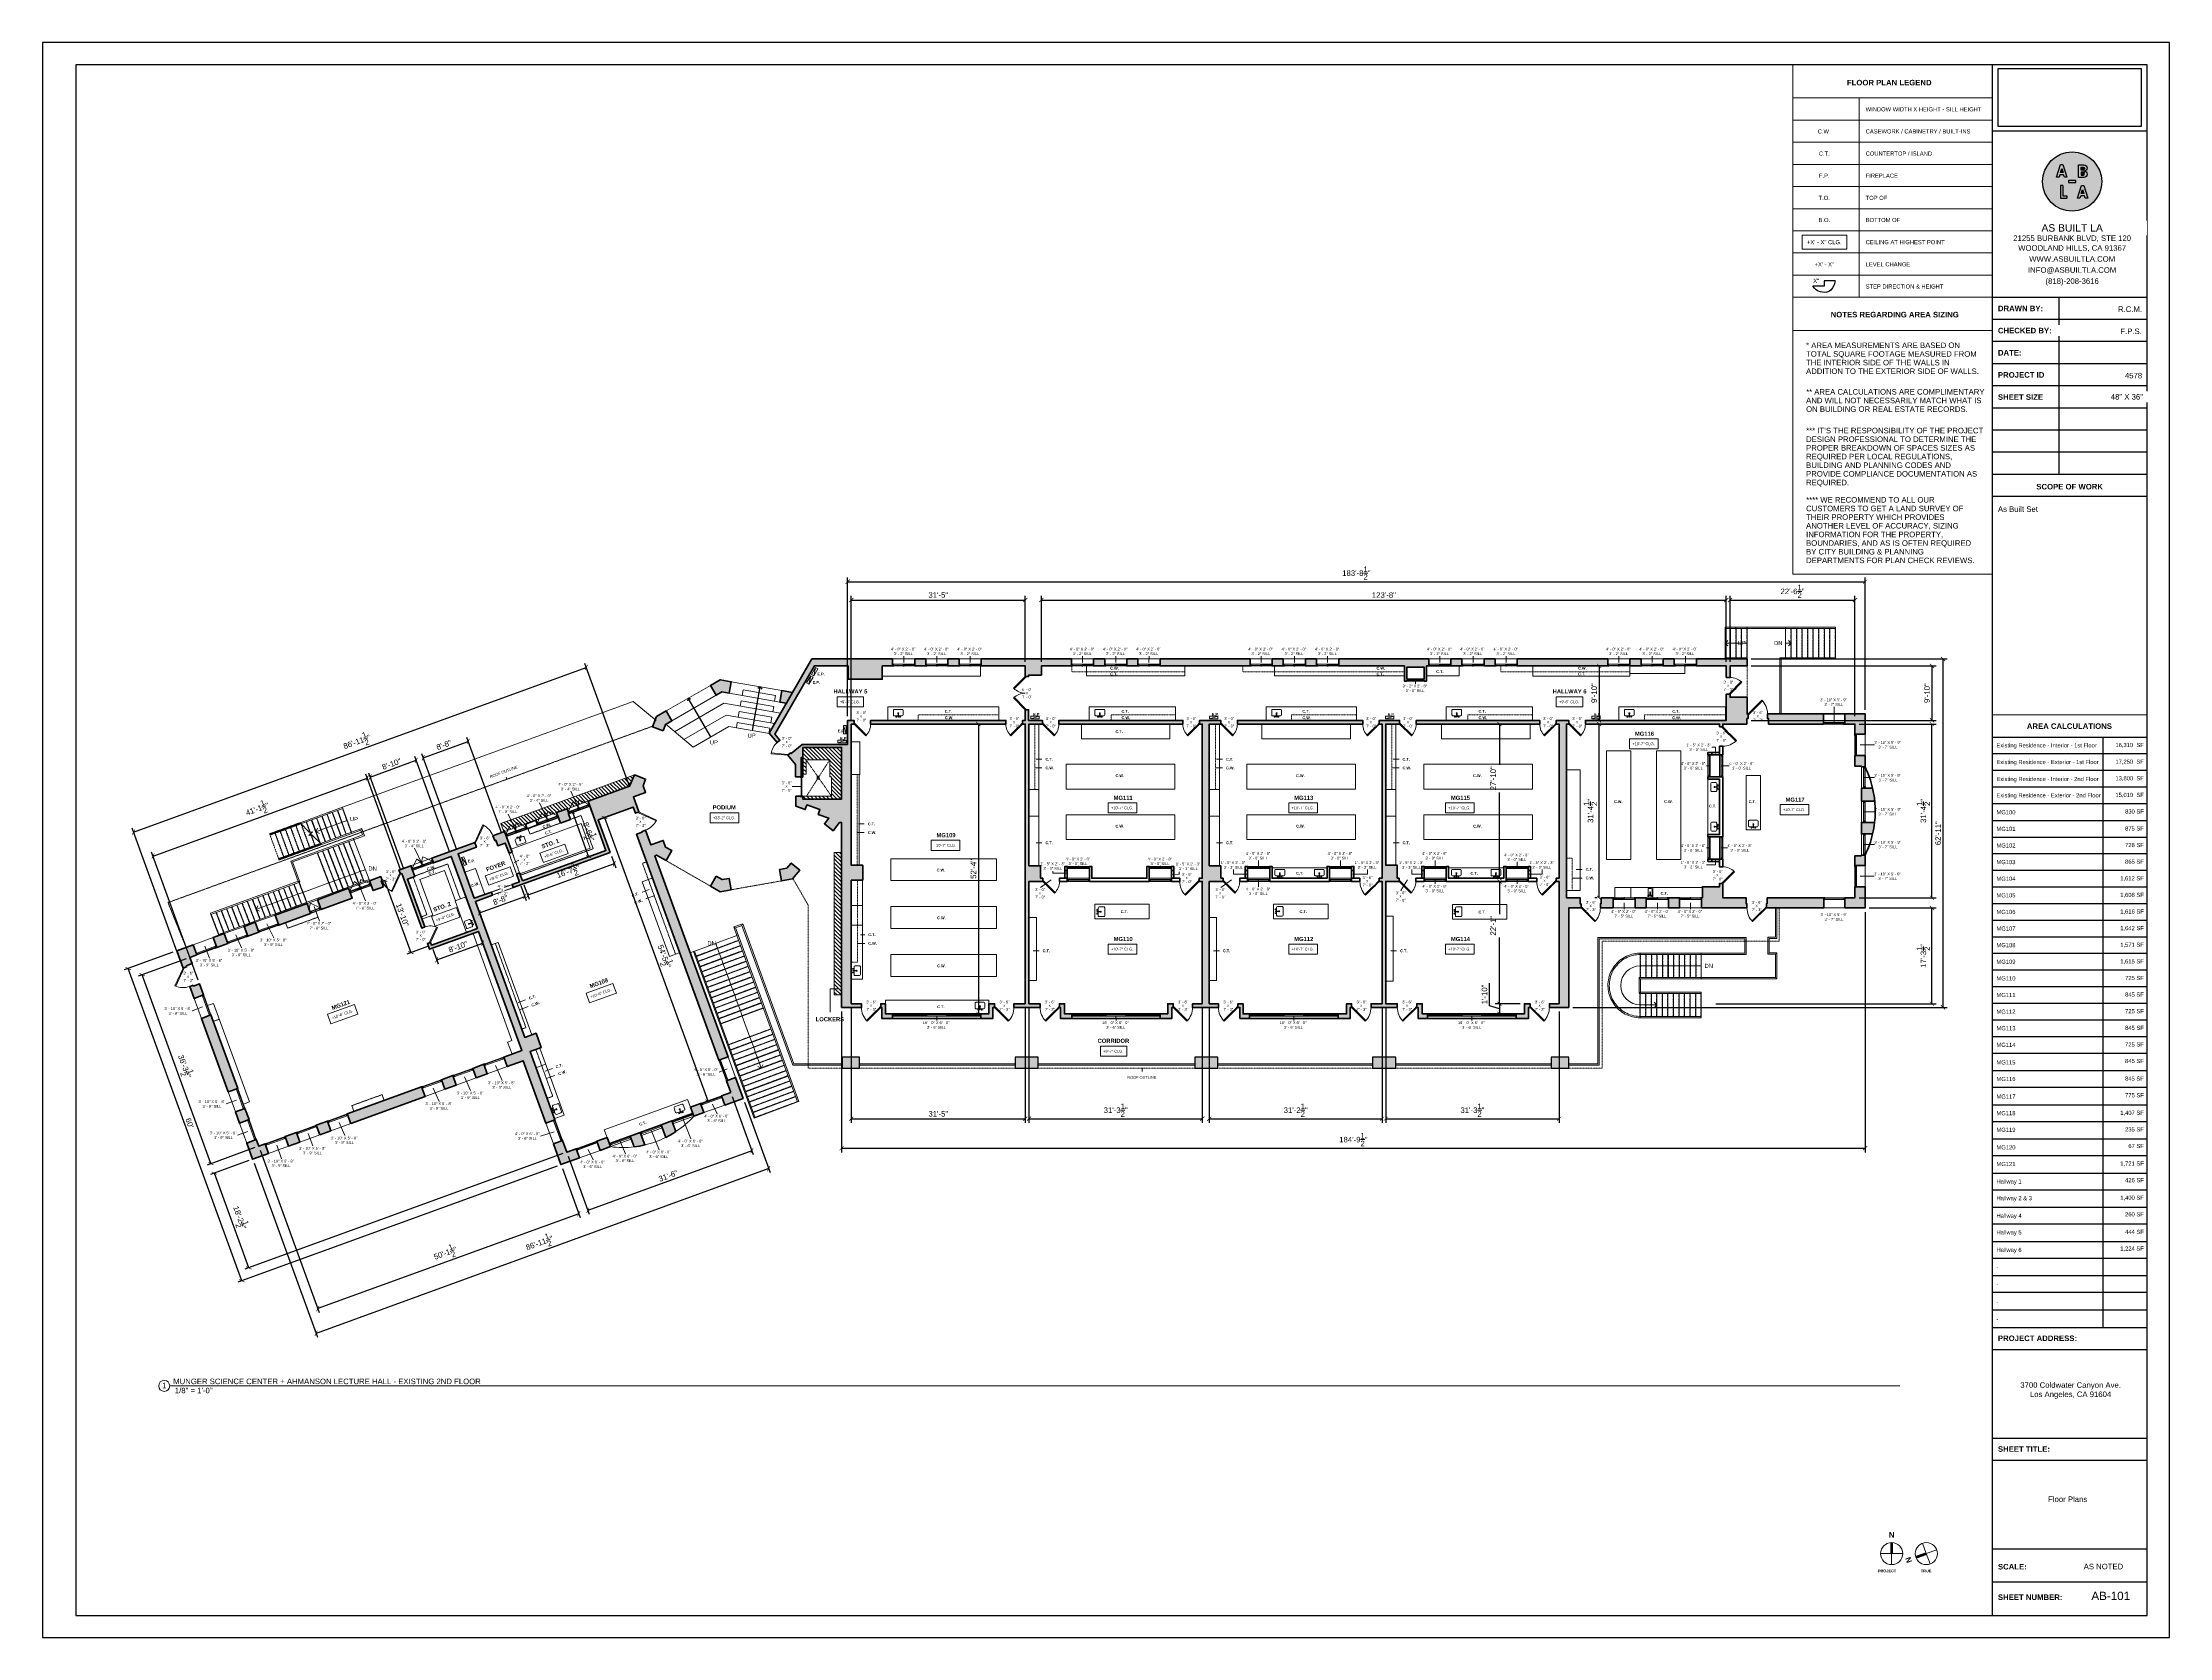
# Model space of a CAD drawing. Header units: inches. Extents: x -2078 to 106214, y -964 to 6385.
# Drawn here: x 12278 to 16886, y 2929 to 6385 of the extents above; entities that cross this region are included whole.
import ezdxf

# ---------------------------------------------------------------- set-up
doc = ezdxf.new("R2010")
doc.units = ezdxf.units.IN
doc.header["$MEASUREMENT"] = 0
doc.set_wipeout_variables(frame=1)
doc.linetypes.add('HIDDEN2', pattern=[0.1875, 0.125, -0.0625])
doc.linetypes.add('Overhead 1_16_', pattern=[0.101562, 0.0625, -0.039062])
for name, color, linetype, lineweight in [('A-ANNO', 2, 'Continuous', 5), ('A-ANNO-DIMS', 1, 'Continuous', 9), ('A-CASE', 4, 'Continuous', 9), ('A-COLS', 3, 'Continuous', 9), ('A-DETAIL-1', 4, 'Continuous', 40), ('A-DETAIL-2', 20, 'Continuous', 25), ('A-DETAIL-3', 40, 'Continuous', 15), ('A-DETL-MBND', 5, 'Continuous', 9), ('A-DETL-THIN', 151, 'Continuous', 9), ('A-DOOR', 1, 'Continuous', 18), ('A-EQPT', 150, 'Continuous', 9), ('A-FIXT', 150, 'Continuous', 9), ('A-GLAZ', 2, 'Continuous', 30), ('A-HIDDEN', 2, 'HIDDEN2', 18), ('A-RAILING', 4, 'Continuous', 9), ('A-STRS', 4, 'Continuous', 9), ('A-STRS-MBND', 31, 'Overhead 1_16_', 9), ('A-WALL', 3, 'Continuous', 40), ('A-WINDOWS', 2, 'Continuous', 18), ('S-STRS-ANNO', 31, 'Continuous', 9), ('S-STRS-MBND', 31, 'Continuous', 9)]:
    doc.layers.add(name, color=color, linetype=linetype, lineweight=lineweight)
doc.layers.add('A-HATCH', color=9, linetype='Continuous')
doc.layers.add('A-TB', color=7, linetype='Continuous')
doc.styles.add('Arial', font='arial.ttf')
doc.styles.add('Arial_1', font='arial.ttf', dxfattribs={"height": 0.0625})
doc.styles.add('Arial_2', font='arial.ttf', dxfattribs={"height": 3})
doc.styles.add('Arial_3', font='arial.ttf', dxfattribs={"height": 0.125})
doc.styles.add('Arial_4', font='arial.ttf', dxfattribs={"height": 3})
doc.styles.add('Arial_5', font='arial.ttf', dxfattribs={"height": 0.09375})
doc.styles.add('Arial_B', font='arialbd.ttf', dxfattribs={"height": 4.5})
doc.styles.add('Arial_B_1', font='arialbd.ttf', dxfattribs={"height": 3})
doc.styles.add('Arial_B_2', font='arialbd.ttf', dxfattribs={"height": 0.125})
doc.styles.add('Arial_B_3', font='arialbd.ttf', dxfattribs={"height": 0.0625})
doc.styles.add('Jay Cad', font='arial.ttf', dxfattribs={"height": 0.125})
doc.styles.add('JC', font='arial.ttf', dxfattribs={"height": 0.125})
doc.dimstyles.new('Jay Cad - DIMS', dxfattribs={"dimtxt": 0.125, "dimasz": 0.09375, "dimexe": 0.09375, "dimexo": 0.09375, "dimgap": 0.046875, "dimtad": 1, "dimdec": 1, "dimzin": 0, "dimdsep": 46, "dimlunit": 4, "dimtxsty": 'Jay Cad', "dimblk": 'ARCHTICK', "dimcen": 0.09, "dimclrd": 1, "dimclre": 1, "dimclrt": 256, "dimadec": 0, "dimazin": 0, "dimtfac": 1, "dimtdec": 1, "dimtofl": 0, "dimtmove": 1, "dimatfit": 3, "dimfxl": 1, "dimtolj": 1, "dimtzin": 0, "dimarcsym": 0})
picture_1 = doc.add_image_def('image1.png', size_in_pixel=(151, 61))
pattern_1 = [(135, (14602.7956, 4311.55), (-4.24264, -4.24264), [])]

# ---------------------------------------------------------------- blocks, each defined once
blk = doc.blocks.new('Top Rail Type - Top Rail_Internal_-1504670-Munger Science Center _ Ahmanson Lecture Hall-2nd Floor')
at = {"layer": 'A-RAILING', "flags": 128}
for points in [[(-819.3, 138.8), (-819.3, 138.8), (-819.2, 138.8)], [(-687.9, -222), (-687.9, -222), (-688, -222.1)]]:
    blk.add_lwpolyline(points, dxfattribs=at)
blk = doc.blocks.new('Top Rail Type - Top Rail_Internal_-V1-Munger Science Center _ Ahmanson Lecture Hall-2nd Floor')
at = {"layer": 'A-RAILING'}
for p, q in [((-820.7, 138.3), (-817.9, 139.3)), ((-689.3, -222.6), (-820.7, 138.3)), ((-686.5, -221.5), (-817.9, 139.3)), ((-689.3, -222.6), (-686.5, -221.5))]:
    blk.add_line(p, q, dxfattribs=at)
blk = doc.blocks.new('Top Rail Type - Top Rail_Internal_-1504681-Munger Science Center _ Ahmanson Lecture Hall-2nd Floor')
at = {"layer": 'A-RAILING', "flags": 128}
for points in [[(-913.5, 103.7), (-913.5, 103.8), (-913.4, 103.8)], [(-782, -257.1), (-782.1, -257.1), (-782.2, -257.1)]]:
    blk.add_lwpolyline(points, dxfattribs=at)
blk = doc.blocks.new('Top Rail Type - Top Rail_Internal_-V2-Munger Science Center _ Ahmanson Lecture Hall-2nd Floor')
at = {"layer": 'A-RAILING'}
for p, q in [((-914.9, 103.2), (-912.1, 104.3)), ((-783.5, -257.6), (-914.9, 103.2)), ((-780.7, -256.6), (-912.1, 104.3)), ((-783.5, -257.6), (-780.7, -256.6))]:
    blk.add_line(p, q, dxfattribs=at)
blk = doc.blocks.new('Railing - Railing-1516540-Munger Science Center _ Ahmanson Lecture Hall-2nd Floor')
at = {"layer": 'A-RAILING'}
for p, q in [((-1769.8, 255.3), (-1769.9, 255.5)), ((-1768.5, 254.7), (-1768.8, 255.5))]:
    blk.add_line(p, q, dxfattribs=at)
blk = doc.blocks.new('Top Rail Type - Top Rail_Internal_-1516546-Munger Science Center _ Ahmanson Lecture Hall-2nd Floor')
at = {"layer": 'A-RAILING', "flags": 128}
for points in [[(-1617.1, 258), (-1617.1, 257.9), (-1617, 257.9)], [(-1943.2, 139.2), (-1943.2, 139.2), (-1943.2, 139.3)]]:
    blk.add_lwpolyline(points, dxfattribs=at)
blk = doc.blocks.new('Top Rail Type - Top Rail_Internal_-V3-Munger Science Center _ Ahmanson Lecture Hall-2nd Floor')
at = {"layer": 'A-RAILING'}
for p, q in [((-1943.7, 140.6), (-1617.6, 259.3)), ((-1617.6, 259.3), (-1616.7, 256.8)), ((-1943.7, 140.6), (-1942.8, 138.1))]:
    blk.add_line(p, q, dxfattribs=at)
blk = doc.blocks.new('Top Rail Type - Top Rail_Internal_-1516557-Munger Science Center _ Ahmanson Lecture Hall-2nd Floor')
at = {"layer": 'A-RAILING'}
for p, q in [((-1769.5, 253), (-1767.6, 253.7)), ((-1767.8, 255.6), (-1768, 256.2))]:
    blk.add_line(p, q, dxfattribs=at)
at = {"layer": 'A-RAILING', "flags": 128}
for points in [[(-1651.4, 347.3), (-1651.4, 347.2), (-1651.4, 347.2)], [(-1767.6, 253.7), (-1767.5, 253.8), (-1767.5, 253.9), (-1767.7, 254.1), (-1767.9, 254.3), (-1768.3, 254.6), (-1768.7, 254.9), (-1769.2, 255.1), (-1769.7, 255.3), (-1770.1, 255.4)], [(-1770.1, 254.4), (-1770, 254.4), (-1769.5, 254.2), (-1769, 254), (-1768.6, 253.8), (-1768.2, 253.7), (-1767.8, 253.6), (-1767.6, 253.7)], [(-1767.8, 255.6), (-1767.8, 255.4), (-1767.9, 255.3), (-1768.2, 255.3), (-1768.5, 255.4), (-1768.9, 255.5), (-1769.4, 255.7), (-1769.5, 255.7)], [(-1960.8, 184.9), (-1960.8, 185), (-1960.8, 185)]]:
    blk.add_lwpolyline(points, dxfattribs=at)
at = {"layer": 'A-RAILING'}
for points in [[(-1784.9, 298.5), (-1784.9, 298.5), (-1785, 298.6), (-1785.1, 298.6), (-1785.1, 298.6)], [(-1741.7, 314.3), (-1741.7, 314.3), (-1741.8, 314.3), (-1741.8, 314.4), (-1741.8, 314.4)]]:
    blk.add_open_spline(points, degree=3, dxfattribs=at)
blk = doc.blocks.new('Top Rail Type - Top Rail_Internal_-V4-Munger Science Center _ Ahmanson Lecture Hall-2nd Floor')
at = {"layer": 'A-RAILING'}
for p, q in [((-1742.3, 315.7), (-1651.9, 348.6)), ((-1741.2, 312.9), (-1650.9, 345.8)), ((-1651.9, 348.6), (-1650.9, 345.8)), ((-1786.9, 299.5), (-1742.3, 315.7)), ((-1770.8, 255.2), (-1786.9, 299.5)), ((-1783.1, 297.7), (-1741.2, 312.9)), ((-1768, 256.2), (-1783.1, 297.7)), ((-1961.3, 186.4), (-1771, 255.6)), ((-1960.3, 183.6), (-1769.5, 253)), ((-1770.8, 255.2), (-1770.5, 255.3)), ((-1770.7, 255.7), (-1770.5, 255.8)), ((-1770.5, 255.8), (-1769.5, 253)), ((-1770.3, 255.3), (-1768, 256.2)), ((-1961.3, 186.4), (-1960.3, 183.6))]:
    blk.add_line(p, q, dxfattribs=at)
blk = doc.blocks.new('Top Rail Type - Top Rail_Internal_-1518725-Munger Science Center _ Ahmanson Lecture Hall-2nd Floor')
at = {"layer": 'A-DETL-MBND'}
for p, q in [((1268.6, 47.5), (1135.6, 47.5)), ((1134.1, 46), (1134.1, 13.3)), ((1134.6, 12.5), (1268.6, 12.5)), ((1135.6, 44.5), (1268.6, 44.5)), ((1137.1, 16), (1137.1, 44.5)), ((1268.6, 15.5), (1137.3, 15.5))]:
    blk.add_line(p, q, dxfattribs=at)
at = {"layer": 'A-DETL-MBND', "flags": 128}
for points in [[(1135.6, 44.5), (1135.3, 44.5), (1134.9, 44.7), (1134.6, 44.9), (1134.4, 45.2), (1134.2, 45.6), (1134.1, 46), (1134.2, 46.4), (1134.4, 46.7), (1134.6, 47), (1134.9, 47.3), (1135.3, 47.4), (1135.6, 47.5)], [(1135.6, 47.5), (1135.3, 47.4), (1134.9, 47.3), (1134.6, 47), (1134.4, 46.7), (1134.2, 46.4), (1134.1, 46)], [(1134.1, 46), (1134.2, 45.6), (1134.4, 45.2), (1134.6, 44.9), (1134.9, 44.7), (1135.3, 44.5), (1135.6, 44.5)], [(1137.1, 16), (1137.1, 15.8), (1136.9, 15.5), (1136.7, 15.1), (1136.4, 14.7), (1136, 14.3), (1135.6, 14), (1135.3, 13.6), (1134.9, 13.4), (1134.6, 13.2), (1134.4, 13.1), (1134.2, 13.2), (1134.1, 13.3)], [(1134.8, 13.3), (1134.7, 13.2), (1134.6, 12.9), (1134.5, 12.7), (1134.5, 12.5), (1134.6, 12.5)], [(1134.6, 12.5), (1134.9, 12.5), (1135.2, 12.7), (1135.5, 12.9), (1135.9, 13.2), (1136.3, 13.6), (1136.6, 14), (1137, 14.3), (1137.2, 14.7), (1137.4, 15), (1137.5, 15.3), (1137.4, 15.4), (1137.3, 15.5)], [(1137.3, 15.5), (1137.1, 15.4), (1136.8, 15.3)], [(1268.6, 15.5), (1268.6, 15.4), (1268.6, 15.3), (1268.6, 15), (1268.6, 14.7), (1268.6, 14.3), (1268.6, 14), (1268.6, 13.6), (1268.6, 13.2), (1268.6, 12.9), (1268.6, 12.7), (1268.6, 12.5), (1268.6, 12.5)]]:
    blk.add_lwpolyline(points, dxfattribs=at)
blk = doc.blocks.new('Top Rail Type - Top Rail_Internal_-1518738-Munger Science Center _ Ahmanson Lecture Hall-2nd Floor')
at = {"layer": 'A-DETL-MBND'}
for p, q in [((1136.7, 97.9), (1136.7, 98.2)), ((1136.8, 99.9), (1136.9, 100)), ((1136.9, 97.2), (1136.8, 97.3)), ((1136.9, 100), (1137, 100.1)), ((1137, 97.1), (1136.9, 97.1)), ((1268.6, 100.1), (1137, 100.1)), ((1137, 97.1), (1268.6, 97.1)), ((1268.6, -37.2), (1136.3, -37.2)), ((1136.3, -40.2), (1268.6, -40.2)), ((1136.5, -37.4), (1136.5, -37.4)), ((1136.6, -37.9), (1136.6, -37.8)), ((1136.6, -39.5), (1136.6, -39.4))]:
    blk.add_line(p, q, dxfattribs=at)
at = {"layer": 'A-DETL-MBND', "flags": 128}
for points in [[(1136.3, -40.2), (1132.1, -40), (1127.9, -39.6), (1123.8, -39), (1119.7, -38.1), (1115.6, -36.9), (1111.6, -35.5), (1107.8, -33.9), (1104, -32.1), (1100.3, -30), (1096.8, -27.7), (1093.4, -25.3), (1090.2, -22.6), (1087.1, -19.7), (1084.3, -16.6), (1081.6, -13.4), (1079.1, -10), (1076.8, -6.5), (1074.7, -2.9), (1072.8, 0.9), (1071.2, 4.8), (1069.8, 8.7), (1068.7, 12.8), (1067.8, 16.9), (1067.1, 21), (1066.7, 25.2), (1066.5, 29.4), (1066.6, 33.6), (1067, 37.8), (1067.6, 41.9), (1068.4, 46), (1069.5, 50.1), (1070.8, 54.1), (1072.4, 58), (1074.2, 61.8), (1076.2, 65.5), (1078.4, 69), (1080.8, 72.4), (1083.5, 75.7), (1086.3, 78.8), (1089.3, 81.7), (1092.5, 84.5), (1095.9, 87), (1099.3, 89.3), (1103, 91.5), (1106.7, 93.4), (1110.6, 95.1), (1114.5, 96.5), (1118.5, 97.7), (1122.6, 98.7), (1126.7, 99.4), (1130.9, 99.9), (1135.1, 100.1), (1137, 100.1)], [(1137, 97.1), (1132.9, 97), (1128.8, 96.6), (1124.8, 96), (1120.7, 95.2), (1116.8, 94.1), (1112.9, 92.7), (1109.1, 91.2), (1105.4, 89.4), (1101.8, 87.4), (1098.4, 85.1), (1095.1, 82.7), (1091.9, 80), (1089, 77.2), (1086.2, 74.2), (1083.5, 71), (1081.1, 67.7), (1078.9, 64.2), (1076.9, 60.6), (1075.2, 56.9), (1073.6, 53.1), (1072.3, 49.2), (1071.3, 45.2), (1070.5, 41.2), (1069.9, 37.2), (1069.6, 33.1), (1069.5, 28.9), (1069.7, 24.8), (1070.2, 20.8), (1070.8, 16.7), (1071.8, 12.7), (1073, 8.8), (1074.4, 4.9), (1076, 1.2), (1077.9, -2.5), (1080, -6), (1082.3, -9.4), (1084.8, -12.7), (1087.5, -15.8), (1090.4, -18.7), (1093.5, -21.4), (1096.7, -24), (1100.1, -26.3), (1103.6, -28.5), (1107.2, -30.4), (1111, -32.1), (1114.8, -33.5), (1118.7, -34.7), (1122.7, -35.7), (1126.8, -36.4), (1130.9, -36.9), (1135, -37.1), (1136.3, -37.2)], [(1136.7, 99), (1136.7, 99.3), (1136.8, 99.7), (1136.8, 99.9)], [(1136.8, 97.3), (1136.8, 97.5), (1136.7, 97.8)], [(1136.4, -40), (1136.5, -40), (1136.5, -39.9)], [(1136.6, -37.6), (1136.5, -37.6), (1136.5, -37.5)], [(1136.5, -39.8), (1136.5, -39.7), (1136.6, -39.7)], [(1136.6, -38.3), (1136.6, -38.3), (1136.6, -38.1)], [(1136.6, -39.1), (1136.6, -39), (1136.6, -39)], [(1268.6, -37.2), (1268.6, -37.2), (1268.6, -37.4), (1268.6, -37.6), (1268.6, -37.9), (1268.6, -38.3), (1268.6, -38.7), (1268.6, -39), (1268.6, -39.4), (1268.6, -39.7), (1268.6, -40), (1268.6, -40.1), (1268.6, -40.2)]]:
    blk.add_lwpolyline(points, dxfattribs=at)
at = {"layer": 'A-DETL-MBND'}
for points, knots in [([(1136.6, 98.6), (1136.6, 98.7), (1136.7, 98.8), (1136.7, 99.1), (1136.7, 99.2), (1136.7, 99.3)], [-1, -1, -1, -1, -0.8928571, -0.7857143, -0.6897102, -0.6897102, -0.6897102, -0.6897102]), ([(1136.7, 97.9), (1136.7, 97.9), (1136.7, 98), (1136.7, 98.3), (1136.6, 98.5), (1136.6, 98.6)], [-0.3102267, -0.3102267, -0.3102267, -0.3102267, -0.2857143, -0.1428571, 0, 0, 0, 0]), ([(1136.7, 99.4), (1136.7, 99.5), (1136.7, 99.5), (1136.7, 99.6), (1136.7, 99.6)], [-0.63043407, -0.63043407, -0.63043407, -0.63043407, -0.57142857, -0.53315827, -0.53315827, -0.53315827, -0.53315827]), ([(1136.7, 97.6), (1136.7, 97.6), (1136.7, 97.7), (1136.7, 97.7), (1136.7, 97.8)], [-0.46714557, -0.46714557, -0.46714557, -0.46714557, -0.42857143, -0.36902797, -0.36902797, -0.36902797, -0.36902797]), ([(1136.8, 99.9), (1136.8, 99.9), (1136.9, 100), (1136.9, 100), (1136.9, 100)], [-0.3303033, -0.3303033, -0.3303033, -0.3303033, -0.2857143, -0.2115165, -0.2115165, -0.2115165, -0.2115165]), ([(1136.8, 97.3), (1136.8, 97.4), (1136.8, 97.4), (1136.8, 97.5), (1136.8, 97.5)], [-0.62720102, -0.62720102, -0.62720102, -0.62720102, -0.57142857, -0.52776884, -0.52776884, -0.52776884, -0.52776884]), ([(1136.9, 97.2), (1136.9, 97.2), (1136.9, 97.2), (1136.9, 97.2), (1136.9, 97.2)], [-0.79548734, -0.79548734, -0.79548734, -0.79548734, -0.78571429, -0.71428571, -0.71428571, -0.71428571, -0.71428571]), ([(1137, 97.1), (1137, 97.1), (1137, 97.1), (1136.9, 97.1), (1136.9, 97.1)], [-1, -1, -1, -1, -0.8928571, -0.8571429, -0.8571429, -0.8571429, -0.8571429]), ([(1136.3, -40.2), (1136.3, -40.2), (1136.3, -40.1), (1136.4, -40.1), (1136.4, -40.1)], [-1, -1, -1, -1, -0.8928571, -0.8571429, -0.8571429, -0.8571429, -0.8571429]), ([(1136.6, -38.1), (1136.6, -38), (1136.6, -37.7), (1136.5, -37.4), (1136.5, -37.3)], [-0.7794501, -0.7794501, -0.7794501, -0.7794501, -0.5714286, -0.3149701, -0.3149701, -0.3149701, -0.3149701]), ([(1136.5, -40), (1136.5, -39.9), (1136.5, -39.8), (1136.6, -39.6), (1136.6, -39.4), (1136.6, -39.2), (1136.6, -39.1)], [-0.6865047, -0.6865047, -0.6865047, -0.6865047, -0.5714286, -0.4285714, -0.2857143, -0.2053151, -0.2053151, -0.2053151, -0.2053151]), ([(1136.6, -38.7), (1136.6, -38.6), (1136.6, -38.5), (1136.6, -38.3), (1136.6, -38.3)], [-1, -1, -1, -1, -0.8928571, -0.8571429, -0.8571429, -0.8571429, -0.8571429])]:
    blk.add_open_spline(points, degree=3, knots=knots, dxfattribs=at)
for points in [[(1136.8, 99.7), (1136.8, 99.8), (1136.8, 99.8), (1136.8, 99.8)], [(1136.9, 100.1), (1137, 100.1), (1137, 100.1), (1137, 100.1)], [(1136.4, -37.3), (1136.4, -37.3), (1136.4, -37.2), (1136.3, -37.2), (1136.3, -37.2)], [(1136.4, -40.1), (1136.4, -40.1), (1136.4, -40), (1136.4, -40)], [(1136.6, -39), (1136.6, -38.9), (1136.6, -38.8), (1136.6, -38.7)]]:
    blk.add_open_spline(points, degree=3, dxfattribs=at)
blk = doc.blocks.new('JC_DOOR_SINGLE PANEL - SINGLE DOOR-1460585-Munger Science Center _ Ahmanson Lecture Hall-2nd Floor')
at = {"layer": 'A-DOOR', "lineweight": 20}
for p, q in [((-10.1, -32.8), (19.6, -3.1)), ((-8.7, -34.2), (-10.1, -32.8)), ((21, -4.5), (-8.7, -34.2)), ((19.6, -3.1), (21, -4.5))]:
    blk.add_line(p, q, dxfattribs=at)
at = {"layer": 'A-DOOR', "lineweight": 9}
blk.add_arc((21, -4.5), 42, 180, 225, dxfattribs=at)
blk = doc.blocks.new('JC_FIXED WINDOW - MUNTIN - FIXED WINDOW-1519557-Munger Science Center _ Ahmanson Lecture Hall-2nd Floor')
at = {"layer": 'A-GLAZ'}
for p, q in [((-23, -11), (-23, 11)), ((23, -11), (23, 11)), ((-23, -7.5), (-21.75, -7.5)), ((-20.25, -11), (-23, -11)), ((-22.5, -11), (-22.5, -9.25)), ((-22.5, -9.25), (-21.75, -9.25)), ((-21.75, -9.25), (-21.75, -7.5)), ((-20.25, -9.25), (-21.75, -9.25)), ((-20.25, -11), (-20.25, -9.25)), ((20.25, -9.25), (22.5, -9.25)), ((20.25, -11), (20.25, -9.25)), ((20.25, -11), (23, -11)), ((21.75, -7.5), (23, -7.5)), ((21.75, -9.25), (21.75, -7.5)), ((22.5, -11), (22.5, -9.25))]:
    blk.add_line(p, q, dxfattribs=at)
at = {"layer": 'A-GLAZ', "lineweight": 9}
for p, q in [((21.75, -7.5), (-21.75, -7.5)), ((20.25, -11), (-20.25, -11))]:
    blk.add_line(p, q, dxfattribs=at)
at = {"layer": 'A-GLAZ', "lineweight": 30}
blk.add_line((-20.25, -10.125), (20.25, -10.125), dxfattribs=at)
at = {"layer": 'A-WINDOWS'}
for p, q in [((-23, 11), (23, 11)), ((23, -11), (-23, -11))]:
    blk.add_line(p, q, dxfattribs=at)
blk = doc.blocks.new('JC_DOOR_SINGLE PANEL - SINGLE DOOR-1460746-Munger Science Center _ Ahmanson Lecture Hall-2nd Floor')
at = {"layer": 'A-DOOR', "lineweight": 20}
for p, q in [((-8.7, 34.2), (-10.1, 32.8)), ((-10.1, 32.8), (19.6, 3.1)), ((21, 4.5), (-8.7, 34.2)), ((19.6, 3.1), (21, 4.5))]:
    blk.add_line(p, q, dxfattribs=at)
at = {"layer": 'A-DOOR', "lineweight": 9}
blk.add_arc((21, 4.5), 42, 135, 180, dxfattribs=at)
blk = doc.blocks.new('JC_FIXED WINDOW - MUNTIN - FIXED WINDOW-1609323-Munger Science Center _ Ahmanson Lecture Hall-2nd Floor')
at = {"layer": 'A-GLAZ'}
for p, q in [((-23, 11), (-23, -11)), ((-20.25, 11), (-23, 11)), ((-23, 7.5), (-21.75, 7.5)), ((-22.5, 11), (-22.5, 9.25)), ((-22.5, 9.25), (-21.75, 9.25)), ((-20.25, 9.25), (-21.75, 9.25)), ((-21.75, 9.25), (-21.75, 7.5)), ((-20.25, 11), (-20.25, 9.25)), ((20.25, 11), (23, 11)), ((20.25, 11), (20.25, 9.25)), ((20.25, 9.25), (22.5, 9.25)), ((21.75, 9.25), (21.75, 7.5)), ((21.75, 7.5), (23, 7.5)), ((22.5, 11), (22.5, 9.25)), ((23, 11), (23, -11))]:
    blk.add_line(p, q, dxfattribs=at)
at = {"layer": 'A-GLAZ', "lineweight": 9}
for p, q in [((21.75, 7.5), (-21.75, 7.5)), ((20.25, 11), (-20.25, 11))]:
    blk.add_line(p, q, dxfattribs=at)
at = {"layer": 'A-GLAZ', "lineweight": 30}
blk.add_line((-20.25, 10.125), (20.25, 10.125), dxfattribs=at)
at = {"layer": 'A-WINDOWS'}
for p, q in [((23, 11), (-23, 11)), ((-23, -11), (23, -11))]:
    blk.add_line(p, q, dxfattribs=at)
blk = doc.blocks.new('JC_FIXED WINDOW - MUNTIN - FIXED WINDOW-1520783-Munger Science Center _ Ahmanson Lecture Hall-2nd Floor')
at = {"layer": 'A-GLAZ'}
for p, q in [((-23, 4), (-23, -4)), ((-20.3, 4), (-23, 4)), ((-23, 0.5), (-21.8, 0.5)), ((-22.5, 4), (-22.5, 2.2)), ((-22.5, 2.2), (-21.8, 2.2)), ((-20.3, 2.2), (-21.8, 2.2)), ((-21.8, 2.2), (-21.8, 0.5)), ((-20.3, 4), (-20.3, 2.2)), ((20.3, 4), (23, 4)), ((20.3, 4), (20.3, 2.2)), ((20.3, 2.2), (22.5, 2.2)), ((21.8, 2.2), (21.8, 0.5)), ((21.8, 0.5), (23, 0.5)), ((22.5, 4), (22.5, 2.2)), ((23, 4), (23, -4))]:
    blk.add_line(p, q, dxfattribs=at)
at = {"layer": 'A-GLAZ', "lineweight": 9}
for p, q in [((21.8, 0.5), (-21.8, 0.5)), ((20.3, 4), (-20.3, 4))]:
    blk.add_line(p, q, dxfattribs=at)
at = {"layer": 'A-GLAZ', "lineweight": 30}
blk.add_line((-20.3, 3.1), (20.3, 3.1), dxfattribs=at)
at = {"layer": 'A-WINDOWS'}
for p, q in [((23, 4), (-23, 4)), ((-23, -4), (23, -4))]:
    blk.add_line(p, q, dxfattribs=at)
blk = doc.blocks.new('JC_DOOR_SINGLE PANEL - SINGLE DOOR-1522677-Munger Science Center _ Ahmanson Lecture Hall-2nd Floor')
at = {"layer": 'A-DOOR', "lineweight": 20}
for p, q in [((-10.1, -33.3), (19.6, -3.6)), ((-8.7, -34.7), (-10.1, -33.3)), ((21, -5), (-8.7, -34.7)), ((19.6, -3.6), (21, -5))]:
    blk.add_line(p, q, dxfattribs=at)
at = {"layer": 'A-DOOR', "lineweight": 9}
blk.add_arc((21, -5), 42, 180, 225, dxfattribs=at)
blk = doc.blocks.new('JC_DOOR_SINGLE PANEL - SINGLE DOOR-1479934-Munger Science Center _ Ahmanson Lecture Hall-2nd Floor')
at = {"layer": 'A-DOOR', "lineweight": 20}
for p, q in [((-10.1, -31.8), (19.6, -2.1)), ((-8.7, -33.2), (-10.1, -31.8)), ((21, -3.5), (-8.7, -33.2)), ((19.6, -2.1), (21, -3.5))]:
    blk.add_line(p, q, dxfattribs=at)
at = {"layer": 'A-DOOR', "lineweight": 9}
blk.add_arc((21, -3.5), 42, 180, 225, dxfattribs=at)
blk = doc.blocks.new('JC_DOOR_SINGLE PANEL - SINGLE DOOR-1479750-Munger Science Center _ Ahmanson Lecture Hall-2nd Floor')
at = {"layer": 'A-DOOR', "lineweight": 20}
for p, q in [((-7.5, 29), (-8.9, 27.5)), ((-8.9, 27.5), (16.6, 2.1)), ((18, 3.5), (-7.5, 29)), ((16.6, 2.1), (18, 3.5))]:
    blk.add_line(p, q, dxfattribs=at)
at = {"layer": 'A-DOOR', "lineweight": 9}
blk.add_arc((18, 3.5), 36, 135, 180, dxfattribs=at)
blk = doc.blocks.new('JC_KITCHEN SINK - SINK-1531844-Munger Science Center _ Ahmanson Lecture Hall-2nd Floor')
at = {"layer": 'A-FIXT'}
for p, q in [((-9.9, 3.6), (-9.9, -6.4)), ((0.1, 5.6), (-7.9, 5.6)), ((0.1, 7.8), (0.1, 2.1)), ((1.1, 7.8), (1.1, 2.1)), ((9.1, 5.6), (1.1, 5.6)), ((11.1, -6.4), (11.1, 3.6)), ((-7.9, -8.4), (9.1, -8.4))]:
    blk.add_line(p, q, dxfattribs=at)
for centre, radius, start, end in [((-7.9, 3.6), 2, 90, 180), ((-3.4, 7.8), 1, 360, 180), ((-3.4, 7.8), 1, 180, 0), ((0.6, 0), 1, 360, 180), ((0.6, 0), 1, 180, 0), ((0.6, 7.8), 0.5, 360, 180), ((0.6, 2.1), 0.5, 180, 0), ((4.6, 7.8), 1, 360, 180), ((4.6, 7.8), 1, 180, 360), ((9.1, 3.6), 2, 360, 90), ((-7.9, -6.4), 2, 180, 270), ((9.1, -6.4), 2, 270, 0)]:
    blk.add_arc(centre, radius, start, end, dxfattribs=at)
blk = doc.blocks.new('JC_WINDOW HUNG - HUNG WINDOW-1523784-Munger Science Center _ Ahmanson Lecture Hall-2nd Floor')
at = {"layer": 'A-GLAZ'}
for p, q in [((-24, 3.5), (-24, -3.5)), ((-24, 3), (-21, 3)), ((-22.75, 3), (-22.75, -0.5)), ((-22.75, 1.25), (-21, 1.25)), ((-21, 3), (-21, 1.25)), ((21, 3), (24, 3)), ((21, 3), (21, 1.25)), ((22.75, 1.25), (21, 1.25)), ((22.75, 3), (22.75, -0.5)), ((24, -3.5), (24, 3.5)), ((-24, -0.5), (-22.75, -0.5)), ((22.75, -0.5), (24, -0.5))]:
    blk.add_line(p, q, dxfattribs=at)
at = {"layer": 'A-GLAZ', "lineweight": 9}
for p, q in [((-21, 3), (21, 3)), ((-22.75, -0.5), (22.75, -0.5))]:
    blk.add_line(p, q, dxfattribs=at)
at = {"layer": 'A-GLAZ', "lineweight": 30}
blk.add_line((-21, 2.125), (21, 2.125), dxfattribs=at)
at = {"layer": 'A-WINDOWS'}
for p, q in [((24, 3.5), (-24, 3.5)), ((-24, -3.5), (24, -3.5))]:
    blk.add_line(p, q, dxfattribs=at)
blk = doc.blocks.new('JC_WINDOW HUNG - HUNG WINDOW-1523960-Munger Science Center _ Ahmanson Lecture Hall-2nd Floor')
at = {"layer": 'A-GLAZ'}
for p, q in [((-24, 2.5), (-24, -2.5)), ((-24, 2), (-21, 2)), ((-22.75, 2), (-22.75, -1.5)), ((-22.75, 0.25), (-21, 0.25)), ((-21, 2), (-21, 0.25)), ((21, 2), (24, 2)), ((21, 2), (21, 0.25)), ((22.75, 0.25), (21, 0.25)), ((22.75, 2), (22.75, -1.5)), ((24, -2.5), (24, 2.5)), ((-24, -1.5), (-22.75, -1.5)), ((22.75, -1.5), (24, -1.5))]:
    blk.add_line(p, q, dxfattribs=at)
at = {"layer": 'A-GLAZ', "lineweight": 9}
for p, q in [((-21, 2), (21, 2)), ((-22.75, -1.5), (22.75, -1.5))]:
    blk.add_line(p, q, dxfattribs=at)
at = {"layer": 'A-GLAZ', "lineweight": 30}
blk.add_line((-21, 1.125), (21, 1.125), dxfattribs=at)
at = {"layer": 'A-WINDOWS'}
for p, q in [((24, 2.5), (-24, 2.5)), ((-24, -2.5), (24, -2.5))]:
    blk.add_line(p, q, dxfattribs=at)
blk = doc.blocks.new('JC_SLIDING WINDOW - DOUBLE - SLIDING WINDOW-1614767-Munger Science Center _ Ahmanson Lecture Hall-2nd Floor')
at = {"layer": 'A-GLAZ'}
for p, q in [((-24, -10.85), (-24, 11.15)), ((24, 11.15), (24, -10.85)), ((-24, -7.35), (-23.25, -7.35)), ((-24, -10.85), (-21.5, -10.85)), ((-23.25, -10.85), (-23.25, -7.35)), ((-21.5, -9.1), (-23.25, -9.1)), ((-21.5, -10.85), (-21.5, -9.1)), ((-0.875, -7.35), (-0.875, -10.85)), ((-0.875, -7.35), (0.875, -7.35)), ((0.875, -9.1), (-0.875, -9.1)), ((-0.875, -10.85), (0.875, -10.85)), ((0.875, -10.85), (0.875, -7.35)), ((21.5, -9.1), (21.5, -7.35)), ((21.5, -7.35), (24, -7.35)), ((23.25, -9.1), (21.5, -9.1)), ((23.25, -10.85), (23.25, -7.35)), ((23.25, -10.85), (24, -10.85))]:
    blk.add_line(p, q, dxfattribs=at)
at = {"layer": 'A-GLAZ', "lineweight": 9}
for p, q in [((-23.25, -7.35), (-0.875, -7.35)), ((-21.5, -10.85), (-0.875, -10.85)), ((0.875, -7.35), (21.5, -7.35)), ((0.875, -10.85), (23.25, -10.85))]:
    blk.add_line(p, q, dxfattribs=at)
at = {"layer": 'A-GLAZ', "lineweight": 30}
for p, q in [((-21.5, -9.975), (-0.875, -9.975)), ((0.875, -8.225), (21.5, -8.225))]:
    blk.add_line(p, q, dxfattribs=at)
at = {"layer": 'A-WINDOWS'}
for p, q in [((-24, 11.15), (24, 11.15)), ((24, -10.85), (-24, -10.85))]:
    blk.add_line(p, q, dxfattribs=at)
blk = doc.blocks.new('JC_DOOR_SINGLE PANEL - SINGLE DOOR-1459075-Munger Science Center _ Ahmanson Lecture Hall-2nd Floor')
at = {"layer": 'A-DOOR', "lineweight": 20}
for p, q in [((-7.5, 29.5), (-8.9, 28)), ((-8.9, 28), (16.6, 2.6)), ((18, 4), (-7.5, 29.5)), ((16.6, 2.6), (18, 4))]:
    blk.add_line(p, q, dxfattribs=at)
at = {"layer": 'A-DOOR', "lineweight": 9}
blk.add_arc((18, 4), 36, 135, 180, dxfattribs=at)
blk = doc.blocks.new('JC_KITCHEN SINK - SINK-1531595-Munger Science Center _ Ahmanson Lecture Hall-2nd Floor')
at = {"layer": 'A-FIXT'}
for p, q in [((-9.2, 2.9), (-9.2, -5.7)), ((0.1, 4.9), (-7.2, 4.9)), ((0.1, 7.2), (0.1, 2.1)), ((1.1, 7.2), (1.1, 2.1)), ((8.4, 4.9), (1.1, 4.9)), ((10.4, -5.7), (10.4, 2.9)), ((-7.2, -7.7), (8.4, -7.7))]:
    blk.add_line(p, q, dxfattribs=at)
for centre, radius, start, end in [((-7.2, 2.9), 2, 90, 180), ((-3.4, 7.2), 1, 360, 180), ((-3.4, 7.2), 1, 180, 0), ((0.6, 0), 1, 360, 180), ((0.6, 0), 1, 180, 0), ((0.6, 7.2), 0.5, 360, 180), ((0.6, 2.1), 0.5, 180, 0), ((4.6, 7.2), 1, 360, 180), ((4.6, 7.2), 1, 180, 360), ((8.4, 2.9), 2, 360, 90), ((-7.2, -5.7), 2, 180, 270), ((8.4, -5.7), 2, 270, 0)]:
    blk.add_arc(centre, radius, start, end, dxfattribs=at)
blk = doc.blocks.new('JC_KITCHEN SINK - SINK-1531674-Munger Science Center _ Ahmanson Lecture Hall-2nd Floor')
at = {"layer": 'A-FIXT'}
for p, q in [((-9.2, -2.9), (-9.2, 5.7)), ((-7.2, 7.7), (8.4, 7.7)), ((10.4, 5.7), (10.4, -2.9)), ((0.1, -4.9), (-7.2, -4.9)), ((0.1, -7.2), (0.1, -2.1)), ((1.1, -7.2), (1.1, -2.1)), ((8.4, -4.9), (1.1, -4.9))]:
    blk.add_line(p, q, dxfattribs=at)
for centre, radius, start, end in [((-7.2, 5.7), 2, 90, 180), ((0.6, 0), 1, 360, 180), ((0.6, 0), 1, 180, 0), ((8.4, 5.7), 2, 360, 90), ((-7.2, -2.9), 2, 180, 270), ((-3.4, -7.2), 1, 360, 180), ((-3.4, -7.2), 1, 180, 0), ((0.6, -2.1), 0.5, 360, 180), ((0.6, -7.2), 0.5, 180, 0), ((4.6, -7.2), 1, 0, 180), ((4.6, -7.2), 1, 180, 0), ((8.4, -2.9), 2, 270, 0)]:
    blk.add_arc(centre, radius, start, end, dxfattribs=at)
blk = doc.blocks.new('JC_DOOR_SINGLE PANEL - SINGLE DOOR-1469616-Munger Science Center _ Ahmanson Lecture Hall-2nd Floor')
at = {"layer": 'A-DOOR', "lineweight": 20}
for p, q in [((-8.9, -28), (16.6, -2.6)), ((-7.5, -29.5), (-8.9, -28)), ((18, -4), (-7.5, -29.5)), ((16.6, -2.6), (18, -4))]:
    blk.add_line(p, q, dxfattribs=at)
at = {"layer": 'A-DOOR', "lineweight": 9}
blk.add_arc((18, -4), 36, 180, 225, dxfattribs=at)
blk = doc.blocks.new('JC_WINDOW HUNG - HUNG WINDOW-1534625-Munger Science Center _ Ahmanson Lecture Hall-2nd Floor')
at = {"layer": 'A-GLAZ'}
for p, q in [((-24, -3.5), (-24, 3.5)), ((-24, 0.5), (-22.75, 0.5)), ((-22.75, -3), (-22.75, 0.5)), ((22.75, 0.5), (24, 0.5)), ((22.75, -3), (22.75, 0.5)), ((24, 3.5), (24, -3.5)), ((-24, -3), (-21, -3)), ((-22.75, -1.25), (-21, -1.25)), ((-21, -3), (-21, -1.25)), ((21, -3), (21, -1.25)), ((22.75, -1.25), (21, -1.25)), ((21, -3), (24, -3))]:
    blk.add_line(p, q, dxfattribs=at)
at = {"layer": 'A-GLAZ', "lineweight": 9}
for p, q in [((-22.75, 0.5), (22.75, 0.5)), ((-21, -3), (21, -3))]:
    blk.add_line(p, q, dxfattribs=at)
at = {"layer": 'A-GLAZ', "lineweight": 30}
blk.add_line((-21, -2.125), (21, -2.125), dxfattribs=at)
at = {"layer": 'A-WINDOWS'}
for p, q in [((-24, 3.5), (24, 3.5)), ((24, -3.5), (-24, -3.5))]:
    blk.add_line(p, q, dxfattribs=at)
blk = doc.blocks.new('Instance - Opening - 16_ x 24_-1534827-Munger Science Center _ Ahmanson Lecture Hall-2nd Floor')
at = {"layer": 'A-WINDOWS'}
for p, q in [((-8.5, -2.5), (-8.5, 2.5)), ((-8.5, 2.5), (8.5, 2.5)), ((8.5, 2.5), (8.5, -2.5)), ((8.5, -2.5), (-8.5, -2.5))]:
    blk.add_line(p, q, dxfattribs=at)
blk = doc.blocks.new('JC_DOOR_SINGLE PANEL - SINGLE DOOR-1467870-Munger Science Center _ Ahmanson Lecture Hall-2nd Floor')
at = {"layer": 'A-DOOR', "lineweight": 20}
for p, q in [((-8.7, 33.7), (-10.1, 32.3)), ((-10.1, 32.3), (19.6, 2.6)), ((21, 4), (-8.7, 33.7)), ((19.6, 2.6), (21, 4))]:
    blk.add_line(p, q, dxfattribs=at)
at = {"layer": 'A-DOOR', "lineweight": 9}
blk.add_arc((21, 4), 42, 135, 180, dxfattribs=at)
blk = doc.blocks.new('JC_DOOR_SINGLE PANEL - SINGLE DOOR-1467925-Munger Science Center _ Ahmanson Lecture Hall-2nd Floor')
at = {"layer": 'A-DOOR', "lineweight": 20}
for p, q in [((-10.1, -32.3), (19.6, -2.6)), ((-8.7, -33.7), (-10.1, -32.3)), ((21, -4), (-8.7, -33.7)), ((19.6, -2.6), (21, -4))]:
    blk.add_line(p, q, dxfattribs=at)
at = {"layer": 'A-DOOR', "lineweight": 9}
blk.add_arc((21, -4), 42, 180, 225, dxfattribs=at)
blk = doc.blocks.new('JC_OPENING - 36_ x 48_-1468142-Munger Science Center _ Ahmanson Lecture Hall-2nd Floor')
at = {"layer": 'A-WINDOWS'}
for p, q in [((-96.3, -5), (-96.3, 5)), ((-96.3, 5), (-26.4, 5)), ((-22.2, 5), (21.5, 5)), ((25.8, 5), (95.7, 5)), ((95.7, 5), (95.7, -5)), ((95.7, -5), (-96.3, -5))]:
    blk.add_line(p, q, dxfattribs=at)
blk = doc.blocks.new('JC_KITCHEN SINK - SINK-1537247-Munger Science Center _ Ahmanson Lecture Hall-2nd Floor')
at = {"layer": 'A-FIXT'}
for p, q in [((-9.9, -3.6), (-9.9, 6.4)), ((-7.9, 8.4), (9.1, 8.4)), ((11.1, 6.4), (11.1, -3.6)), ((0.1, -5.6), (-7.9, -5.6)), ((0.1, -7.8), (0.1, -2.1)), ((1.1, -7.8), (1.1, -2.1)), ((9.1, -5.6), (1.1, -5.6))]:
    blk.add_line(p, q, dxfattribs=at)
for centre, radius, start, end in [((-7.9, 6.4), 2, 90, 180), ((0.6, 0), 1, 360, 180), ((0.6, 0), 1, 180, 0), ((9.1, 6.4), 2, 360, 90), ((-7.9, -3.6), 2, 180, 270), ((-3.4, -7.8), 1, 360, 180), ((-3.4, -7.8), 1, 180, 0), ((0.6, -2.1), 0.5, 360, 180), ((0.6, -7.8), 0.5, 180, 0), ((4.6, -7.8), 1, 0, 180), ((4.6, -7.8), 1, 180, 0), ((9.1, -3.6), 2, 270, 0)]:
    blk.add_arc(centre, radius, start, end, dxfattribs=at)
blk = doc.blocks.new('JC_DOOR_SINGLE PANEL - SINGLE DOOR-1483412-Munger Science Center _ Ahmanson Lecture Hall-2nd Floor')
at = {"layer": 'A-DOOR', "lineweight": 20}
for p, q in [((-7.5, 29.5), (-8.9, 28)), ((-8.9, 28), (16.6, 2.6)), ((18, 4), (-7.5, 29.5)), ((16.6, 2.6), (18, 4))]:
    blk.add_line(p, q, dxfattribs=at)
at = {"layer": 'A-DOOR', "lineweight": 9}
blk.add_arc((18, 4), 36, 135, 180, dxfattribs=at)
blk = doc.blocks.new('JC_WINDOW HUNG - HUNG WINDOW-1544013-Munger Science Center _ Ahmanson Lecture Hall-2nd Floor')
at = {"layer": 'A-GLAZ'}
for p, q in [((-19, 2.5), (-19, -2.5)), ((-19, 2), (-16, 2)), ((-17.75, 2), (-17.75, -1.5)), ((-17.75, 0.25), (-16, 0.25)), ((-16, 2), (-16, 0.25)), ((16, 2), (19, 2)), ((16, 2), (16, 0.25)), ((17.75, 0.25), (16, 0.25)), ((17.75, 2), (17.75, -1.5)), ((19, -2.5), (19, 2.5)), ((-19, -1.5), (-17.75, -1.5)), ((17.75, -1.5), (19, -1.5))]:
    blk.add_line(p, q, dxfattribs=at)
at = {"layer": 'A-GLAZ', "lineweight": 9}
for p, q in [((-16, 2), (16, 2)), ((-17.75, -1.5), (17.75, -1.5))]:
    blk.add_line(p, q, dxfattribs=at)
at = {"layer": 'A-GLAZ', "lineweight": 30}
blk.add_line((-16, 1.125), (16, 1.125), dxfattribs=at)
at = {"layer": 'A-WINDOWS'}
for p, q in [((19, 2.5), (-19, 2.5)), ((-19, -2.5), (19, -2.5))]:
    blk.add_line(p, q, dxfattribs=at)
blk = doc.blocks.new('JC_DOUBLE DOOR - DOUBLE DOOR-1490343-Munger Science Center _ Ahmanson Lecture Hall-2nd Floor')
at = {"layer": 'A-DOOR', "lineweight": 20}
for p, q in [((-36, 3.5), (-10.5, 29)), ((-34.6, 2.1), (-36, 3.5)), ((-9.1, 27.5), (-34.6, 2.1)), ((-10.5, 29), (-9.1, 27.5)), ((10.5, 29), (9.1, 27.5)), ((9.1, 27.5), (34.6, 2.1)), ((36, 3.5), (10.5, 29)), ((34.6, 2.1), (36, 3.5))]:
    blk.add_line(p, q, dxfattribs=at)
at = {"layer": 'A-DOOR', "lineweight": 9}
for centre, start, end in [((-36, 3.5), 0, 45), ((36, 3.5), 135, 180)]:
    blk.add_arc(centre, 36, start, end, dxfattribs=at)
blk = doc.blocks.new('JC_SLIDING WINDOW - DOUBLE - SLIDING WINDOW-1614773-Munger Science Center _ Ahmanson Lecture Hall-2nd Floor')
at = {"layer": 'A-GLAZ'}
for p, q in [((-24, -7.35), (-24, 7.65)), ((24, 7.65), (24, -7.35)), ((-24, -3.85), (-23.25, -3.85)), ((-24, -7.35), (-21.5, -7.35)), ((-23.25, -7.35), (-23.25, -3.85)), ((-21.5, -5.6), (-23.25, -5.6)), ((-21.5, -7.35), (-21.5, -5.6)), ((-0.875, -3.85), (-0.875, -7.35)), ((-0.875, -3.85), (0.875, -3.85)), ((0.875, -5.6), (-0.875, -5.6)), ((-0.875, -7.35), (0.875, -7.35)), ((0.875, -7.35), (0.875, -3.85)), ((21.5, -5.6), (21.5, -3.85)), ((21.5, -3.85), (24, -3.85)), ((23.25, -5.6), (21.5, -5.6)), ((23.25, -7.35), (23.25, -3.85)), ((23.25, -7.35), (24, -7.35))]:
    blk.add_line(p, q, dxfattribs=at)
at = {"layer": 'A-GLAZ', "lineweight": 9}
for p, q in [((-23.25, -3.85), (-0.875, -3.85)), ((-21.5, -7.35), (-0.875, -7.35)), ((0.875, -3.85), (21.5, -3.85)), ((0.875, -7.35), (23.25, -7.35))]:
    blk.add_line(p, q, dxfattribs=at)
at = {"layer": 'A-GLAZ', "lineweight": 30}
for p, q in [((-21.5, -6.475), (-0.875, -6.475)), ((0.875, -4.725), (21.5, -4.725))]:
    blk.add_line(p, q, dxfattribs=at)
at = {"layer": 'A-WINDOWS'}
for p, q in [((-24, 7.65), (24, 7.65)), ((24, -7.35), (-24, -7.35))]:
    blk.add_line(p, q, dxfattribs=at)
blk = doc.blocks.new('JC_OPENING DOOR - OPENING DOOR-1554747-Munger Science Center _ Ahmanson Lecture Hall-2nd Floor')
at = {"linetype": 'HIDDEN2'}
for p, q in [((23.7, 3.5), (-24.3, 3.5)), ((-24.3, -3.5), (23.7, -3.5))]:
    blk.add_line(p, q, dxfattribs=at)
for p, q in [((-24.3, 3.5), (-24.3, -3.5)), ((23.7, -3.5), (23.7, 3.5))]:
    blk.add_line(p, q)
blk = doc.blocks.new('JC_DOOR_SINGLE PANEL - SINGLE DOOR-1556259-Munger Science Center _ Ahmanson Lecture Hall-2nd Floor')
at = {"layer": 'A-DOOR', "lineweight": 20}
for p, q in [((-10.1, -33.8), (19.6, -4.1)), ((-8.7, -35.2), (-10.1, -33.8)), ((21, -5.5), (-8.7, -35.2)), ((19.6, -4.1), (21, -5.5))]:
    blk.add_line(p, q, dxfattribs=at)
at = {"layer": 'A-DOOR', "lineweight": 9}
blk.add_arc((21, -5.5), 42, 180, 225, dxfattribs=at)
blk = doc.blocks.new('JC_FIXED WINDOW - MUNTIN - FIXED WINDOW-1559237-Munger Science Center _ Ahmanson Lecture Hall-2nd Floor')
at = {"layer": 'A-GLAZ'}
for p, q in [((-24, 10.5), (-24, -10.5)), ((-21.25, 10.5), (-24, 10.5)), ((-24, 7), (-22.75, 7)), ((-23.5, 10.5), (-23.5, 8.75)), ((-23.5, 8.75), (-22.75, 8.75)), ((-21.25, 8.75), (-22.75, 8.75)), ((-22.75, 8.75), (-22.75, 7)), ((-21.25, 10.5), (-21.25, 8.75)), ((21.25, 10.5), (24, 10.5)), ((21.25, 10.5), (21.25, 8.75)), ((21.25, 8.75), (23.5, 8.75)), ((22.75, 8.75), (22.75, 7)), ((22.75, 7), (24, 7)), ((23.5, 10.5), (23.5, 8.75)), ((24, 10.5), (24, -10.5))]:
    blk.add_line(p, q, dxfattribs=at)
at = {"layer": 'A-GLAZ', "lineweight": 9}
for p, q in [((22.75, 7), (-22.75, 7)), ((21.25, 10.5), (-21.25, 10.5))]:
    blk.add_line(p, q, dxfattribs=at)
at = {"layer": 'A-GLAZ', "lineweight": 30}
blk.add_line((-21.25, 9.625), (21.25, 9.625), dxfattribs=at)
at = {"layer": 'A-WINDOWS'}
for p, q in [((24, 10.5), (-24, 10.5)), ((-24, -10.5), (24, -10.5))]:
    blk.add_line(p, q, dxfattribs=at)
blk = doc.blocks.new('JC_FIXED WINDOW - MUNTIN - FIXED WINDOW-1559934-Munger Science Center _ Ahmanson Lecture Hall-2nd Floor')
at = {"layer": 'A-GLAZ'}
for p, q in [((-24, 3.5), (-24, -3.5)), ((-21.3, 3.5), (-24, 3.5)), ((-23.5, 3.5), (-23.5, 1.7)), ((-23.5, 1.7), (-22.8, 1.7)), ((-21.3, 1.7), (-22.8, 1.7)), ((-22.8, 1.7), (-22.8, 0)), ((-21.3, 3.5), (-21.3, 1.7)), ((21.3, 3.5), (24, 3.5)), ((21.3, 3.5), (21.3, 1.7)), ((21.3, 1.7), (23.5, 1.7)), ((22.8, 1.7), (22.8, 0)), ((23.5, 3.5), (23.5, 1.7)), ((24, 3.5), (24, -3.5)), ((-24, 0), (-22.8, 0)), ((22.8, 0), (24, 0))]:
    blk.add_line(p, q, dxfattribs=at)
at = {"layer": 'A-GLAZ', "lineweight": 9}
for p, q in [((21.3, 3.5), (-21.3, 3.5)), ((22.8, 0), (-22.8, 0))]:
    blk.add_line(p, q, dxfattribs=at)
at = {"layer": 'A-GLAZ', "lineweight": 30}
blk.add_line((-21.3, 2.6), (21.3, 2.6), dxfattribs=at)
at = {"layer": 'A-WINDOWS'}
for p, q in [((24, 3.5), (-24, 3.5)), ((-24, -3.5), (24, -3.5))]:
    blk.add_line(p, q, dxfattribs=at)
blk = doc.blocks.new('JC_FIXED WINDOW - MUNTIN - FIXED WINDOW-1560171-Munger Science Center _ Ahmanson Lecture Hall-2nd Floor')
at = {"layer": 'A-GLAZ'}
for p, q in [((-24, -10.5), (-24, 10.5)), ((24, -10.5), (24, 10.5)), ((-24, -7), (-22.75, -7)), ((-21.25, -10.5), (-24, -10.5)), ((-23.5, -10.5), (-23.5, -8.75)), ((-23.5, -8.75), (-22.75, -8.75)), ((-22.75, -8.75), (-22.75, -7)), ((-21.25, -8.75), (-22.75, -8.75)), ((-21.25, -10.5), (-21.25, -8.75)), ((21.25, -8.75), (23.5, -8.75)), ((21.25, -10.5), (21.25, -8.75)), ((21.25, -10.5), (24, -10.5)), ((22.75, -7), (24, -7)), ((22.75, -8.75), (22.75, -7)), ((23.5, -10.5), (23.5, -8.75))]:
    blk.add_line(p, q, dxfattribs=at)
at = {"layer": 'A-GLAZ', "lineweight": 9}
for p, q in [((22.75, -7), (-22.75, -7)), ((21.25, -10.5), (-21.25, -10.5))]:
    blk.add_line(p, q, dxfattribs=at)
at = {"layer": 'A-GLAZ', "lineweight": 30}
blk.add_line((-21.25, -9.625), (21.25, -9.625), dxfattribs=at)
at = {"layer": 'A-WINDOWS'}
for p, q in [((-24, 10.5), (24, 10.5)), ((24, -10.5), (-24, -10.5))]:
    blk.add_line(p, q, dxfattribs=at)
blk = doc.blocks.new('JC_KITCHEN SINK - SINK-1561969-Munger Science Center _ Ahmanson Lecture Hall-2nd Floor')
at = {"layer": 'A-FIXT'}
for p, q in [((-7.7, 3.6), (-7.7, -6.4)), ((0.1, 5.6), (-5.7, 5.6)), ((0.1, 7.8), (0.1, 2.1)), ((1.1, 7.8), (1.1, 2.1)), ((7, 5.6), (1.1, 5.6)), ((9, -6.4), (9, 3.6)), ((-5.7, -8.4), (7, -8.4))]:
    blk.add_line(p, q, dxfattribs=at)
for centre, radius, start, end in [((-5.7, 3.6), 2, 90, 180), ((-3.4, 7.8), 1, 360, 180), ((-3.4, 7.8), 1, 180, 0), ((0.6, 0), 1, 360, 180), ((0.6, 0), 1, 180, 0), ((0.6, 7.8), 0.5, 360, 180), ((0.6, 2.1), 0.5, 180, 0), ((4.6, 7.8), 1, 360, 180), ((4.6, 7.8), 1, 180, 360), ((7, 3.6), 2, 360, 90), ((-5.7, -6.4), 2, 180, 270), ((7, -6.4), 2, 270, 0)]:
    blk.add_arc(centre, radius, start, end, dxfattribs=at)
blk = doc.blocks.new('JC_CASEMENT_DOUBLE - CASEMENT - DOUBLE-1619503-Munger Science Center _ Ahmanson Lecture Hall-2nd Floor')
at = {"layer": 'A-GLAZ'}
for p, q in [((-24, 5.5), (-24, -5.5)), ((24, 5.5), (24, -5.5)), ((-21.3, -1.5), (-24, -1.5)), ((-24, -5), (-22.8, -5)), ((-23.5, -1.5), (-23.5, -3.2)), ((-23.5, -3.2), (-22.8, -3.2)), ((-21.3, -3.2), (-22.8, -3.2)), ((-22.8, -3.2), (-22.8, -5)), ((-21.3, -1.5), (-21.3, -3.2)), ((-2.7, -1.5), (0, -1.5)), ((-2.7, -1.5), (-2.7, -3.2)), ((-2.7, -3.2), (-1.2, -3.2)), ((-1.2, -3.2), (-1.2, -5)), ((-0.5, -3.2), (-1.2, -3.2)), ((-1.2, -5), (0, -5)), ((-0.5, -1.5), (-0.5, -3.2)), ((2.7, -1.5), (0, -1.5)), ((0, -5), (1.2, -5)), ((0.5, -1.5), (0.5, -3.2)), ((0.5, -3.2), (1.2, -3.2)), ((2.7, -3.2), (1.2, -3.2)), ((1.2, -3.2), (1.2, -5)), ((2.7, -1.5), (2.7, -3.2)), ((21.3, -1.5), (24, -1.5)), ((21.3, -1.5), (21.3, -3.2)), ((21.3, -3.2), (22.8, -3.2)), ((22.8, -3.2), (22.8, -5)), ((23.5, -3.2), (22.8, -3.2)), ((22.8, -5), (24, -5)), ((23.5, -1.5), (23.5, -3.2))]:
    blk.add_line(p, q, dxfattribs=at)
at = {"layer": 'A-GLAZ', "lineweight": 9}
for p, q in [((-1.2, -5), (-22.8, -5)), ((-21.3, -1.5), (-2.7, -1.5)), ((22.8, -5), (1.2, -5)), ((2.7, -1.5), (21.3, -1.5))]:
    blk.add_line(p, q, dxfattribs=at)
at = {"layer": 'A-GLAZ', "lineweight": 30}
for p, q in [((-21.3, -2.4), (-2.7, -2.4)), ((2.7, -2.4), (21.3, -2.4))]:
    blk.add_line(p, q, dxfattribs=at)
at = {"layer": 'A-WINDOWS'}
for p, q in [((0, 5.5), (-24, 5.5)), ((24, 5.5), (0, 5.5)), ((-24, -5.5), (0, -5.5)), ((0, -5.5), (24, -5.5))]:
    blk.add_line(p, q, dxfattribs=at)
at = {"layer": 'A-WINDOWS', "lineweight": 9}
for p, q in [((-23.5, -1.5), (-7.2, 14.8)), ((23.5, -1.5), (7.2, 14.8))]:
    blk.add_line(p, q, dxfattribs=at)
for centre, start, end in [((-23.5, -1.5), 360, 45), ((23.5, -1.5), 135, 180)]:
    blk.add_arc(centre, 23, start, end, dxfattribs=at)
blk = doc.blocks.new('Window-Casement-Single_Left instance - 17_ x 24_-1619412-Munger Science Center _ Ahmanson Lecture Hall-2nd Floor')
at = {"layer": 'A-GLAZ'}
for p, q in [((-12, 11.5), (-12, -11.5)), ((12, 11.5), (12, -11.5)), ((-9.3, -7), (-12, -7)), ((-10.8, -10.5), (-12, -10.5)), ((-11.5, -7), (-11.5, -8.7)), ((-11.5, -8.7), (-10.8, -8.7)), ((-9.3, -8.7), (-10.8, -8.7)), ((-10.8, -8.7), (-10.8, -10.5)), ((-9.3, -7), (-9.3, -8.7)), ((9.2, -7), (12, -7)), ((9.2, -7), (9.2, -8.7)), ((9.2, -8.7), (10.7, -8.7)), ((10.7, -8.7), (10.7, -10.5)), ((11.5, -8.7), (10.7, -8.7)), ((12, -10.5), (10.7, -10.5)), ((11.5, -7), (11.5, -8.7))]:
    blk.add_line(p, q, dxfattribs=at)
at = {"layer": 'A-GLAZ', "lineweight": 9}
for p, q in [((-10.8, -10.5), (10.7, -10.5)), ((9.2, -7), (-9.3, -7))]:
    blk.add_line(p, q, dxfattribs=at)
at = {"layer": 'A-GLAZ', "lineweight": 30}
blk.add_line((9.2, -7.9), (-9.3, -7.9), dxfattribs=at)
at = {"layer": 'A-WINDOWS'}
for p, q in [((-12, 11.5), (12, 11.5)), ((12, -11.5), (-12, -11.5))]:
    blk.add_line(p, q, dxfattribs=at)
at = {"layer": 'A-WINDOWS', "lineweight": 9}
blk.add_line((11.5, -7), (-4.8, 9.3), dxfattribs=at)
blk.add_arc((11.5, -7), 23, 135, 180, dxfattribs=at)
blk = doc.blocks.new('JC_FIXED WINDOW - MUNTIN - FIXED WINDOW-1619307-Munger Science Center _ Ahmanson Lecture Hall-2nd Floor')
at = {"layer": 'A-GLAZ'}
for p, q in [((-23, 11.5), (-23, -11.5)), ((-20.25, 11.5), (-23, 11.5)), ((-23, 8), (-21.75, 8)), ((-22.5, 11.5), (-22.5, 9.75)), ((-22.5, 9.75), (-21.75, 9.75)), ((-20.25, 9.75), (-21.75, 9.75)), ((-21.75, 9.75), (-21.75, 8)), ((-20.25, 11.5), (-20.25, 9.75)), ((20.25, 11.5), (23, 11.5)), ((20.25, 11.5), (20.25, 9.75)), ((20.25, 9.75), (22.5, 9.75)), ((21.75, 9.75), (21.75, 8)), ((21.75, 8), (23, 8)), ((22.5, 11.5), (22.5, 9.75)), ((23, 11.5), (23, -11.5))]:
    blk.add_line(p, q, dxfattribs=at)
at = {"layer": 'A-GLAZ', "lineweight": 9}
for p, q in [((21.75, 8), (-21.75, 8)), ((20.25, 11.5), (-20.25, 11.5))]:
    blk.add_line(p, q, dxfattribs=at)
at = {"layer": 'A-GLAZ', "lineweight": 30}
blk.add_line((-20.25, 10.625), (20.25, 10.625), dxfattribs=at)
at = {"layer": 'A-WINDOWS'}
for p, q in [((23, 11.5), (-23, 11.5)), ((-23, -11.5), (23, -11.5))]:
    blk.add_line(p, q, dxfattribs=at)
blk = doc.blocks.new('JC_FIXED WINDOW - MUNTIN - FIXED WINDOW-1608751-Munger Science Center _ Ahmanson Lecture Hall-2nd Floor')
at = {"layer": 'A-GLAZ'}
for p, q in [((-23, 11), (-23, -11)), ((-20.25, 11), (-23, 11)), ((-23, 7.5), (-21.75, 7.5)), ((-22.5, 11), (-22.5, 9.25)), ((-22.5, 9.25), (-21.75, 9.25)), ((-20.25, 9.25), (-21.75, 9.25)), ((-21.75, 9.25), (-21.75, 7.5)), ((-20.25, 11), (-20.25, 9.25)), ((20.25, 11), (23, 11)), ((20.25, 11), (20.25, 9.25)), ((20.25, 9.25), (22.5, 9.25)), ((21.75, 9.25), (21.75, 7.5)), ((21.75, 7.5), (23, 7.5)), ((22.5, 11), (22.5, 9.25)), ((23, 11), (23, -11))]:
    blk.add_line(p, q, dxfattribs=at)
at = {"layer": 'A-GLAZ', "lineweight": 9}
for p, q in [((21.75, 7.5), (-21.75, 7.5)), ((20.25, 11), (-20.25, 11))]:
    blk.add_line(p, q, dxfattribs=at)
at = {"layer": 'A-GLAZ', "lineweight": 30}
blk.add_line((-20.25, 10.125), (20.25, 10.125), dxfattribs=at)
at = {"layer": 'A-WINDOWS'}
for p, q in [((23, 11), (-23, 11)), ((-23, -11), (23, -11))]:
    blk.add_line(p, q, dxfattribs=at)
blk = doc.blocks.new('JC_FIXED WINDOW - MUNTIN - FIXED WINDOW-1565084-Munger Science Center _ Ahmanson Lecture Hall-2nd Floor')
at = {"layer": 'A-GLAZ'}
for p, q in [((-23, -11), (-23, 11)), ((23, -11), (23, 11)), ((-23, -7.5), (-21.75, -7.5)), ((-20.25, -11), (-23, -11)), ((-22.5, -11), (-22.5, -9.25)), ((-22.5, -9.25), (-21.75, -9.25)), ((-21.75, -9.25), (-21.75, -7.5)), ((-20.25, -9.25), (-21.75, -9.25)), ((-20.25, -11), (-20.25, -9.25)), ((20.25, -9.25), (22.5, -9.25)), ((20.25, -11), (20.25, -9.25)), ((20.25, -11), (23, -11)), ((21.75, -7.5), (23, -7.5)), ((21.75, -9.25), (21.75, -7.5)), ((22.5, -11), (22.5, -9.25))]:
    blk.add_line(p, q, dxfattribs=at)
at = {"layer": 'A-GLAZ', "lineweight": 9}
for p, q in [((21.75, -7.5), (-21.75, -7.5)), ((20.25, -11), (-20.25, -11))]:
    blk.add_line(p, q, dxfattribs=at)
at = {"layer": 'A-GLAZ', "lineweight": 30}
blk.add_line((-20.25, -10.125), (20.25, -10.125), dxfattribs=at)
at = {"layer": 'A-WINDOWS'}
for p, q in [((-23, 11), (23, 11)), ((23, -11), (-23, -11))]:
    blk.add_line(p, q, dxfattribs=at)
blk = doc.blocks.new('Top Rail Type - Top Rail_Internal_-1577929-Munger Science Center _ Ahmanson Lecture Hall-2nd Floor')
at = {"layer": 'A-RAILING'}
blk.add_line((1268.6, 98.7), (1268.6, 98.5), dxfattribs=at)
for points in [[(-825.3, 155.7), (-825.3, 155.7), (-825.4, 155.7), (-825.5, 155.8), (-825.5, 155.8)], [(-809, 161.6), (-808.9, 161.7), (-808.9, 161.7), (-808.9, 161.8), (-808.8, 161.9)], [(1046.4, 132.5), (1046.4, 132.5), (1046.3, 132.6), (1046.2, 132.7), (1046.2, 132.7)], [(1364.4, 132.5), (1364.4, 132.5), (1364.5, 132.6), (1364.6, 132.7), (1364.6, 132.7)], [(1364.4, 98.7), (1364.4, 98.7), (1364.5, 98.6), (1364.6, 98.5), (1364.6, 98.5)], [(-698.6, -141.6), (-698.6, -141.6), (-698.5, -141.5), (-698.5, -141.4), (-698.5, -141.4)], [(1046.4, -141.6), (1046.4, -141.6), (1046.3, -141.5), (1046.2, -141.4), (1046.2, -141.4)]]:
    blk.add_open_spline(points, degree=3, dxfattribs=at)
blk = doc.blocks.new('Top Rail Type - Top Rail_Internal_-V5-Munger Science Center _ Ahmanson Lecture Hall-2nd Floor')
at = {"layer": 'A-RAILING'}
for p, q in [((-827.3, 156.6), (-808, 163.7)), ((-820.7, 138.3), (-827.3, 156.6)), ((-823.5, 154.8), (-809.8, 159.8)), ((-817.9, 139.3), (-823.5, 154.8)), ((-809.8, 159.8), (-699.6, -143)), ((-808, 163.7), (-697.5, -140)), ((1044.8, 134.1), (1366, 134.1)), ((1044.8, -140), (1044.8, 134.1)), ((1047.8, 131.1), (1363, 131.1)), ((1047.8, -143), (1047.8, 131.1)), ((1268.6, 97.1), (1268.6, 100.1)), ((1363, 100.1), (1268.6, 100.1)), ((1366, 97.1), (1268.6, 97.1)), ((1363, 131.1), (1363, 100.1)), ((1366, 134.1), (1366, 97.1)), ((-699.6, -143), (-592.8, -143)), ((-697.5, -140), (-592.8, -140)), ((-554.8, -140), (-217.8, -140)), ((-554.8, -143), (-217.8, -143)), ((-167.8, -140), (171.2, -140)), ((-167.8, -143), (171.2, -143)), ((221.2, -140), (556.7, -140)), ((221.2, -143), (556.7, -143)), ((606.7, -140), (943.7, -140)), ((606.7, -143), (943.7, -143)), ((981.7, -140), (1044.8, -140)), ((981.7, -143), (1047.8, -143))]:
    blk.add_line(p, q, dxfattribs=at)
blk = doc.blocks.new('Top Rail Type - Top Rail_Internal_-1578208-Munger Science Center _ Ahmanson Lecture Hall-2nd Floor')
at = {"layer": 'A-RAILING'}
blk.add_line((1268.6, 46.1), (1268.6, 45.9), dxfattribs=at)
for points in [[(1414.4, 133.2), (1414.5, 133.1), (1414.5, 133.1), (1414.6, 133), (1414.6, 133)], [(1414.4, 98.8), (1414.5, 98.9), (1414.5, 98.9), (1414.6, 99), (1414.6, 99)], [(1431.1, 133.2), (1431.1, 133.1), (1431.2, 133.1), (1431.2, 133), (1431.3, 133)], [(1431.1, 98.8), (1431.1, 98.9), (1431.2, 98.9), (1431.2, 99), (1431.3, 99)], [(1431.1, 46.1), (1431.1, 46), (1431.2, 46), (1431.2, 45.9), (1431.3, 45.9)]]:
    blk.add_open_spline(points, degree=3, dxfattribs=at)
blk = doc.blocks.new('Top Rail Type - Top Rail_Internal_-V6-Munger Science Center _ Ahmanson Lecture Hall-2nd Floor')
at = {"layer": 'A-RAILING'}
for p, q in [((1429.7, 197.9), (1429.7, 134.6)), ((1432.7, 197.9), (1432.7, 131.6)), ((1413, 134.6), (1413, 97.4)), ((1429.7, 134.6), (1413, 134.6)), ((1413, 97.4), (1429.7, 97.4)), ((1416, 131.6), (1416, 100.4)), ((1432.7, 131.6), (1416, 131.6)), ((1416, 100.4), (1432.7, 100.4)), ((1429.7, 97.4), (1429.7, 47.5)), ((1432.7, 100.4), (1432.7, 44.5)), ((1268.6, 44.5), (1268.6, 47.5)), ((1429.7, 47.5), (1268.6, 47.5)), ((1432.7, 44.5), (1268.6, 44.5))]:
    blk.add_line(p, q, dxfattribs=at)
blk = doc.blocks.new('JC_POCKET DOOR - POCKET DOOR-1580345-Munger Science Center _ Ahmanson Lecture Hall-2nd Floor')
at = {"layer": 'A-DOOR'}
for p, q in [((-22, 3), (-21, 3)), ((-22, -3), (-22, 3)), ((-21, 3), (-21, -3)), ((-21, 0.7), (21, 0.7)), ((-21, -0.7), (-21, 0.7)), ((20, 3), (21, 3)), ((20, 0.7), (20, 3)), ((21, 0.7), (20, 0.7)), ((21, 3), (21, 0.7)), ((21, 0.7), (21, -0.7)), ((21, -0.7), (-21, -0.7)), ((20, -0.7), (21, -0.7)), ((20, -3), (20, -0.7)), ((21, -3), (20, -3)), ((21, -0.7), (21, -3))]:
    blk.add_line(p, q, dxfattribs=at)
blk = doc.blocks.new('Railing - Railing-1586091-Munger Science Center _ Ahmanson Lecture Hall-2nd Floor')
at = {"layer": 'A-RAILING', "linetype": 'HIDDEN2'}
for p, q in [((-1766.5, 381.7), (-1832.7, 357.6)), ((-1766.5, 381.7), (-1832.7, 357.6)), ((-1766.5, 381.7), (-1832.7, 357.6)), ((-1766.5, 381.7), (-1832.7, 357.6)), ((-1766.5, 381.7), (-1832.7, 357.6)), ((-1765.8, 380.9), (-1832.3, 356.7)), ((-1765.8, 380.9), (-1832.3, 356.7)), ((-1765.8, 380.9), (-1832.3, 356.7)), ((-1765.8, 380.9), (-1832.3, 356.7)), ((-1765.8, 380.9), (-1832.3, 356.7)), ((-1832.3, 356.7), (-1832.7, 357.6)), ((-1832.3, 356.7), (-1832.7, 357.6)), ((-1832.3, 356.7), (-1832.7, 357.6)), ((-1832.3, 356.7), (-1832.7, 357.6)), ((-1832.3, 356.7), (-1832.7, 357.6))]:
    blk.add_line(p, q, dxfattribs=at)
at = {"layer": 'A-RAILING'}
for p, q in [((-1766.4, 381.8), (-1766.5, 381.7)), ((-1766.5, 381.7), (-1765.8, 380.9)), ((-1766.5, 381.7), (-1765.8, 380.9)), ((-1766.5, 381.7), (-1765.8, 380.9)), ((-1766.5, 381.7), (-1765.8, 380.9)), ((-1766.5, 381.7), (-1765.8, 380.9)), ((-1765.7, 381), (-1765.8, 380.9))]:
    blk.add_line(p, q, dxfattribs=at)
blk = doc.blocks.new('Railing - Railing-1586095-Munger Science Center _ Ahmanson Lecture Hall-2nd Floor')
at = {"layer": 'A-RAILING', "linetype": 'HIDDEN2'}
for p, q in [((-1721.8, 336.9), (-1813.1, 303.7)), ((-1721.8, 336.9), (-1813.1, 303.7)), ((-1721.8, 336.9), (-1813.1, 303.7)), ((-1721.8, 336.9), (-1813.1, 303.7)), ((-1721.8, 336.9), (-1813.1, 303.7)), ((-1721.1, 336.1), (-1812.7, 302.8)), ((-1721.1, 336.1), (-1812.7, 302.8)), ((-1721.1, 336.1), (-1812.7, 302.8)), ((-1721.1, 336.1), (-1812.7, 302.8)), ((-1721.1, 336.1), (-1812.7, 302.8)), ((-1812.7, 302.8), (-1813.1, 303.7)), ((-1812.7, 302.8), (-1813.1, 303.7)), ((-1812.7, 302.8), (-1813.1, 303.7)), ((-1812.7, 302.8), (-1813.1, 303.7)), ((-1812.7, 302.8), (-1813.1, 303.7))]:
    blk.add_line(p, q, dxfattribs=at)
blk = doc.blocks.new('Top Rail Type - Top Rail_Internal_-1586101-Munger Science Center _ Ahmanson Lecture Hall-2nd Floor')
at = {"layer": 'A-RAILING'}
blk.add_line((-1702.6, 404.3), (-1702.7, 404.6), dxfattribs=at)
at = {"layer": 'A-RAILING', "flags": 128}
blk.add_lwpolyline([(-1674.7, 414.7), (-1674.6, 414.6), (-1674.6, 414.6)], dxfattribs=at)
blk = doc.blocks.new('Top Rail Type - Top Rail_Internal_-V7-Munger Science Center _ Ahmanson Lecture Hall-2nd Floor')
at = {"layer": 'A-RAILING'}
for p, q in [((-1675.2, 416), (-1767.1, 382.6)), ((-1674.1, 413.2), (-1675.2, 416)), ((-1767.1, 382.6), (-1766.9, 382.1)), ((-1766.9, 382.1), (-1765, 380.2)), ((-1674.1, 413.2), (-1765, 380.2))]:
    blk.add_line(p, q, dxfattribs=at)
at = {"layer": 'A-RAILING', "linetype": 'HIDDEN2'}
for p, q in [((-1767.1, 382.6), (-1833, 358.6)), ((-1765, 380.2), (-1832, 355.8)), ((-1832, 355.8), (-1833, 358.6))]:
    blk.add_line(p, q, dxfattribs=at)
blk = doc.blocks.new('Top Rail Type - Top Rail_Internal_-1586112-Munger Science Center _ Ahmanson Lecture Hall-2nd Floor')
at = {"layer": 'A-RAILING'}
blk.add_line((-1683, 350.4), (-1683.1, 350.6), dxfattribs=at)
at = {"layer": 'A-RAILING', "flags": 128}
blk.add_lwpolyline([(-1655, 360.8), (-1655, 360.7), (-1655, 360.6)], dxfattribs=at)
blk = doc.blocks.new('Top Rail Type - Top Rail_Internal_-V8-Munger Science Center _ Ahmanson Lecture Hall-2nd Floor')
at = {"layer": 'A-RAILING', "linetype": 'HIDDEN2'}
for p, q in [((-1722.5, 337.7), (-1813.4, 304.7)), ((-1720.4, 335.3), (-1812.4, 301.8)), ((-1812.4, 301.8), (-1813.4, 304.7))]:
    blk.add_line(p, q, dxfattribs=at)
at = {"layer": 'A-RAILING'}
for p, q in [((-1655.5, 362.1), (-1722.5, 337.7)), ((-1722.5, 337.7), (-1720.6, 335.8)), ((-1720.6, 335.8), (-1720.4, 335.3)), ((-1654.5, 359.3), (-1720.4, 335.3)), ((-1654.5, 359.3), (-1655.5, 362.1))]:
    blk.add_line(p, q, dxfattribs=at)
blk = doc.blocks.new('Top Rail Type - Top Rail_Internal_-1586316-Munger Science Center _ Ahmanson Lecture Hall-2nd Floor')
at = {"layer": 'A-RAILING'}
blk.add_line((-1651.4, 347.3), (-1651.3, 347.1), dxfattribs=at)
for points in [[(-1634.4, 368.1), (-1634.4, 368.2), (-1634.3, 368.2), (-1634.3, 368.3), (-1634.3, 368.3)], [(-1629.7, 355.2), (-1629.7, 355.2), (-1629.6, 355.2), (-1629.5, 355.1), (-1629.5, 355.1)]]:
    blk.add_open_spline(points, degree=3, dxfattribs=at)
blk = doc.blocks.new('Top Rail Type - Top Rail_Internal_-V9-Munger Science Center _ Ahmanson Lecture Hall-2nd Floor')
at = {"layer": 'A-RAILING'}
for p, q in [((-1655.5, 362.1), (-1633.4, 370.2)), ((-1633.4, 370.2), (-1627.7, 354.3)), ((-1654.5, 359.3), (-1635.2, 366.3)), ((-1631.5, 356.1), (-1651.9, 348.6)), ((-1650.9, 345.8), (-1651.9, 348.6)), ((-1627.7, 354.3), (-1650.9, 345.8)), ((-1635.2, 366.3), (-1631.5, 356.1))]:
    blk.add_line(p, q, dxfattribs=at)
blk = doc.blocks.new('Top Rail Type - Top Rail_Internal_-1586533-Munger Science Center _ Ahmanson Lecture Hall-2nd Floor')
at = {"layer": 'A-RAILING'}
blk.add_line((1343.9, 804.4), (1343.9, 804.8), dxfattribs=at)
at = {"layer": 'A-RAILING', "flags": 128}
blk.add_lwpolyline([(1368.2, 804.7), (1368.2, 804.6), (1368.2, 804.5)], dxfattribs=at)
blk = doc.blocks.new('Top Rail Type - Top Rail_Internal_-V10-Munger Science Center _ Ahmanson Lecture Hall-2nd Floor')
at = {"layer": 'A-RAILING'}
for p, q in [((1320.2, 803.1), (1320.2, 806.1)), ((1368.2, 806.1), (1320.2, 806.1)), ((1368.2, 803.1), (1320.2, 803.1)), ((1368.2, 803.1), (1368.2, 806.1))]:
    blk.add_line(p, q, dxfattribs=at)
blk = doc.blocks.new('Top Rail Type - Top Rail_Internal_-1586544-Munger Science Center _ Ahmanson Lecture Hall-2nd Floor')
at = {"layer": 'A-RAILING'}
blk.add_line((1343.9, 738.2), (1343.9, 738.5), dxfattribs=at)
at = {"layer": 'A-RAILING', "flags": 128}
blk.add_lwpolyline([(1368.2, 738.5), (1368.2, 738.4), (1368.2, 738.3)], dxfattribs=at)
blk = doc.blocks.new('Top Rail Type - Top Rail_Internal_-V11-Munger Science Center _ Ahmanson Lecture Hall-2nd Floor')
at = {"layer": 'A-RAILING'}
for p, q in [((1320.2, 736.9), (1320.2, 739.9)), ((1368.2, 739.9), (1320.2, 739.9)), ((1368.2, 736.9), (1368.2, 739.9)), ((1343.9, 736.9), (1320.2, 736.9)), ((1368.2, 736.9), (1368, 736.9))]:
    blk.add_line(p, q, dxfattribs=at)
blk = doc.blocks.new('Top Rail Type - Top Rail_Internal_-1587099-Munger Science Center _ Ahmanson Lecture Hall-2nd Floor')
at = {"layer": 'A-RAILING', "flags": 128}
for points in [[(1451.5, 804.5), (1451.5, 804.6), (1451.5, 804.7)], [(1559.4, 804.7), (1559.4, 804.6), (1559.4, 804.5)]]:
    blk.add_lwpolyline(points, dxfattribs=at)
blk = doc.blocks.new('Top Rail Type - Top Rail_Internal_-V12-Munger Science Center _ Ahmanson Lecture Hall-2nd Floor')
at = {"layer": 'A-RAILING'}
for p, q in [((1451.5, 803.1), (1451.5, 806.1)), ((1559.4, 806.1), (1451.5, 806.1)), ((1559.4, 803.1), (1451.5, 803.1)), ((1559.4, 803.1), (1559.4, 806.1))]:
    blk.add_line(p, q, dxfattribs=at)
blk = doc.blocks.new('Top Rail Type - Top Rail_Internal_-1587110-Munger Science Center _ Ahmanson Lecture Hall-2nd Floor')
at = {"layer": 'A-RAILING', "flags": 128}
for points in [[(1451.5, 738.3), (1451.5, 738.4), (1451.5, 738.5)], [(1559.4, 738.5), (1559.4, 738.4), (1559.4, 738.3)]]:
    blk.add_lwpolyline(points, dxfattribs=at)
blk = doc.blocks.new('Top Rail Type - Top Rail_Internal_-V13-Munger Science Center _ Ahmanson Lecture Hall-2nd Floor')
at = {"layer": 'A-RAILING'}
for p, q in [((1451.5, 736.9), (1451.5, 739.9)), ((1559.4, 739.9), (1451.5, 739.9)), ((1559.4, 736.9), (1559.4, 739.9)), ((1559.4, 736.9), (1451.5, 736.9))]:
    blk.add_line(p, q, dxfattribs=at)
blk = doc.blocks.new('Top Rail Type - Top Rail_Internal_-V14-Munger Science Center _ Ahmanson Lecture Hall-2nd Floor')
at = {"layer": 'A-RAILING'}
for p, q in [((1368.2, 806.1), (1451.5, 806.1)), ((1368.2, 803.1), (1451.5, 803.1))]:
    blk.add_line(p, q, dxfattribs=at)
blk = doc.blocks.new('Top Rail Type - Top Rail_Internal_-1587521-Munger Science Center _ Ahmanson Lecture Hall-2nd Floor')
at = {"layer": 'A-RAILING'}
blk.add_open_spline([(1440.4, 738.5), (1440.5, 738.4), (1440.5, 738.4), (1440.6, 738.3), (1440.6, 738.3)], degree=3, dxfattribs=at)
blk = doc.blocks.new('Top Rail Type - Top Rail_Internal_-V15-Munger Science Center _ Ahmanson Lecture Hall-2nd Floor')
at = {"layer": 'A-RAILING'}
for p, q in [((1439, 739.9), (1439, 618.4)), ((1451.5, 739.9), (1439, 739.9)), ((1442, 736.9), (1442, 618.4)), ((1451.5, 736.9), (1442, 736.9))]:
    blk.add_line(p, q, dxfattribs=at)
blk = doc.blocks.new('JC_KITCHEN SINK - SINK-1614900-Munger Science Center _ Ahmanson Lecture Hall-2nd Floor')
at = {"layer": 'A-FIXT'}
for p, q in [((-3.9, 3.6), (-3.9, -6.4)), ((0.1, 5.6), (-1.9, 5.6)), ((0.1, 7.8), (0.1, 2.1)), ((1.1, 7.8), (1.1, 2.1)), ((3.1, 5.6), (1.1, 5.6)), ((5.1, -6.4), (5.1, 3.6)), ((-1.9, -8.4), (3.1, -8.4))]:
    blk.add_line(p, q, dxfattribs=at)
for centre, radius, start, end in [((-3.4, 7.8), 1, 360, 180), ((-3.4, 7.8), 1, 180, 0), ((-1.9, 3.6), 2, 90, 180), ((0.6, 0), 1, 360, 180), ((0.6, 0), 1, 180, 0), ((0.6, 7.8), 0.5, 360, 180), ((0.6, 2.1), 0.5, 180, 0), ((3.1, 3.6), 2, 360, 90), ((4.6, 7.8), 1, 360, 180), ((4.6, 7.8), 1, 180, 360), ((-1.9, -6.4), 2, 180, 270), ((3.1, -6.4), 2, 270, 0)]:
    blk.add_arc(centre, radius, start, end, dxfattribs=at)
blk = doc.blocks.new('JC- existing door Tag_quad - JC- existing door Tag_quad-839775-Munger Science Center _ Ahmanson Lecture Hall-2nd Floor')
at = {"layer": 'A-ANNO', "insert": (-0.023, 0.038), "char_height": 0.0625, "width": 0.0505, "attachment_point": 1, "style": 'Arial_1', "bg_fill": 3, "box_fill_scale": 1.25, "bg_fill_color": 256, "bg_fill_true_color": 13158600, "bg_fill_transparency": 0}
blk.add_mtext('x', dxfattribs=at)
blk = doc.blocks.new('_ArchTick')
at = {"color": 0, "linetype": 'ByBlock', "const_width": 0.15}
blk.add_lwpolyline([(-0.5, -0.5), (0.5, 0.5)], dxfattribs=at)
blk = doc.blocks.new('*D3388')
at = {"layer": 'A-ANNO-DIMS', "color": 1, "lineweight": -2, "transparency": 16777216}
for p, q in [((16235.5, 4509.4), (16380.3, 4509.4)), ((16371.3, 4301.9), (16371.3, 4509.4)), ((15902.9, 4301.9), (16380.3, 4301.9))]:
    blk.add_line(p, q, dxfattribs=at)
at = {"layer": 'Defpoints', "color": 0, "transparency": 16777216}
for p in [(16226.5, 4509.4), (16371.3, 4509.4), (15893.9, 4301.9)]:
    blk.add_point(p, dxfattribs=at)
at = {"layer": 'A-ANNO-DIMS', "color": 1, "lineweight": -2, "transparency": 16777216, "xscale": 9, "yscale": 9, "zscale": 9}
for p, rotation in [((16371.3, 4509.4), 90), ((16371.3, 4301.9), 270)]:
    blk.add_blockref('_ArchTick', p, dxfattribs=dict(at, rotation=rotation))
at = {"layer": 'A-ANNO-DIMS', "color": 2, "transparency": 16777216, "insert": (16352.7, 4405.7), "char_height": 12, "width": 1.497, "attachment_point": 5, "rotation": 90, "style": 'Jay Cad'}
blk.add_mtext('\\A1;17\'-3{\\H1x;\\S1/2;}"', dxfattribs=at)
blk = doc.blocks.new('*D3389')
at = {"layer": 'A-ANNO-DIMS', "color": 1, "lineweight": -2, "transparency": 16777216}
for p, q in [((12588.8, 4399.3), (12485.2, 4361.6)), ((12642.6, 3955.4), (12493.7, 4364.7)), ((12737.8, 3990.1), (12634.2, 3952.4))]:
    blk.add_line(p, q, dxfattribs=at)
at = {"layer": 'Defpoints', "color": 0, "transparency": 16777216}
for p in [(12597.3, 4402.4), (12493.7, 4364.7), (12746.2, 3993.1)]:
    blk.add_point(p, dxfattribs=at)
at = {"layer": 'A-ANNO-DIMS', "color": 1, "lineweight": -2, "transparency": 16777216, "xscale": 9, "yscale": 9, "zscale": 9}
for p, rotation in [((12493.7, 4364.7), 110.0000000004285), ((12642.6, 3955.4), 290.0000000004284)]:
    blk.add_blockref('_ArchTick', p, dxfattribs=dict(at, rotation=rotation))
at = {"layer": 'A-ANNO-DIMS', "color": 2, "transparency": 16777216, "insert": (12585.7, 4166.4), "char_height": 12, "width": 1.497, "attachment_point": 5, "rotation": 290, "style": 'Jay Cad'}
blk.add_mtext('\\A1;36\'-3{\\H1x;\\S1/2;}"', dxfattribs=at)
blk = doc.blocks.new('*D3390')
at = {"layer": 'A-ANNO-DIMS', "color": 1, "lineweight": -2, "transparency": 16777216}
for p, q in [((13405.1, 3977), (12716.4, 3726.4)), ((12724.6, 3961.9), (12641.7, 3931.7)), ((12724.9, 3729.4), (12650.2, 3934.8))]:
    blk.add_line(p, q, dxfattribs=at)
at = {"layer": 'Defpoints', "color": 0, "transparency": 16777216}
for p in [(12733.1, 3964.9), (13413.6, 3980.1), (12650.2, 3934.8)]:
    blk.add_point(p, dxfattribs=at)
at = {"layer": 'A-ANNO-DIMS', "color": 1, "lineweight": -2, "transparency": 16777216, "xscale": 9, "yscale": 9, "zscale": 9}
for p, rotation in [((12650.2, 3934.8), 110.0000000004285), ((12724.9, 3729.4), 290.0000000004284)]:
    blk.add_blockref('_ArchTick', p, dxfattribs=dict(at, rotation=rotation))
at = {"layer": 'A-ANNO-DIMS', "color": 2, "transparency": 16777216, "insert": (12705.1, 3838.5), "char_height": 12, "width": 1.497, "attachment_point": 5, "rotation": 290, "style": 'Jay Cad'}
blk.add_mtext('\\A1;18\'-2{\\H1x;\\S1/2;}"', dxfattribs=at)
blk = doc.blocks.new('*D3391')
at = {"layer": 'A-ANNO-DIMS', "color": 1, "lineweight": -2, "transparency": 16777216}
for p, q in [((12560.3, 4413.4), (12454.8, 4375)), ((12709.5, 3701.5), (12463.3, 4378.1)), ((13392.6, 3950.1), (12701.1, 3698.4))]:
    blk.add_line(p, q, dxfattribs=at)
at = {"layer": 'Defpoints', "color": 0, "transparency": 16777216}
for p in [(12463.3, 4378.1), (12568.7, 4416.5), (13401.1, 3953.2)]:
    blk.add_point(p, dxfattribs=at)
at = {"layer": 'A-ANNO-DIMS', "color": 1, "lineweight": -2, "transparency": 16777216, "xscale": 9, "yscale": 9, "zscale": 9}
for p, rotation in [((12463.3, 4378.1), 110.0000000004285), ((12709.5, 3701.5), 290.0000000004284)]:
    blk.add_blockref('_ArchTick', p, dxfattribs=dict(at, rotation=rotation))
at = {"layer": 'A-ANNO-DIMS', "color": 2, "transparency": 16777216, "insert": (12596.4, 4043.4), "char_height": 12, "width": 0.975, "attachment_point": 5, "rotation": 290, "style": 'Jay Cad'}
blk.add_mtext("\\A1;60'", dxfattribs=at)
blk = doc.blocks.new('*D3392')
at = {"layer": 'A-ANNO-DIMS', "color": 1, "lineweight": -2, "transparency": 16777216}
for p, q in [((12749.3, 3984.7), (12877.4, 3632.7)), ((13404.1, 3944.7), (13442.8, 3838.5)), ((13439.7, 3846.9), (12874.3, 3641.2))]:
    blk.add_line(p, q, dxfattribs=at)
at = {"layer": 'Defpoints', "color": 0, "transparency": 16777216}
for p in [(12746.2, 3993.1), (13401.1, 3953.2), (12874.3, 3641.2)]:
    blk.add_point(p, dxfattribs=at)
at = {"layer": 'A-ANNO-DIMS', "color": 1, "lineweight": -2, "transparency": 16777216, "xscale": 9, "yscale": 9, "zscale": 9}
for p, rotation in [((13439.7, 3846.9), 20.00000000002223), ((12874.3, 3641.2), 200.0000000000223)]:
    blk.add_blockref('_ArchTick', p, dxfattribs=dict(at, rotation=rotation))
at = {"layer": 'A-ANNO-DIMS', "color": 2, "transparency": 16777216, "insert": (13150.6, 3761.6), "char_height": 12, "width": 1.844, "attachment_point": 5, "rotation": 20, "style": 'Jay Cad'}
blk.add_mtext('\\A1;50\'-1{\\H1x;\\S1/2;}"', dxfattribs=at)
blk = doc.blocks.new('*D3393')
at = {"layer": 'A-ANNO-DIMS', "color": 1, "lineweight": -2, "transparency": 16777216}
for p, q in [((13771.9, 4100.9), (13817.7, 3974.9)), ((13416.7, 3971.6), (13462.5, 3845.7)), ((13814.7, 3983.4), (13459.5, 3854.1))]:
    blk.add_line(p, q, dxfattribs=at)
at = {"layer": 'Defpoints', "color": 0, "transparency": 16777216}
for p in [(13768.8, 4109.4), (13413.6, 3980.1), (13459.5, 3854.1)]:
    blk.add_point(p, dxfattribs=at)
at = {"layer": 'A-ANNO-DIMS', "color": 1, "lineweight": -2, "transparency": 16777216, "xscale": 9, "yscale": 9, "zscale": 9}
for p, rotation in [((13814.7, 3983.4), 20.00000000002223), ((13459.5, 3854.1), 200.0000000000223)]:
    blk.add_blockref('_ArchTick', p, dxfattribs=dict(at, rotation=rotation))
at = {"layer": 'A-ANNO-DIMS', "color": 2, "transparency": 16777216, "insert": (13633.4, 3928.8), "char_height": 12, "width": 0.975, "attachment_point": 5, "rotation": 20, "style": 'Jay Cad'}
blk.add_mtext('\\A1;31\'-6"', dxfattribs=at)
blk = doc.blocks.new('*D3394')
at = {"layer": 'A-ANNO-DIMS', "color": 1, "lineweight": -2, "transparency": 16777216}
for p, q in [((13798.8, 4088.4), (13854.2, 3936.1)), ((12736.2, 3956.5), (12873.5, 3579.2)), ((13851.1, 3944.6), (12870.4, 3587.6))]:
    blk.add_line(p, q, dxfattribs=at)
at = {"layer": 'Defpoints', "color": 0, "transparency": 16777216}
for p in [(13795.7, 4096.8), (12733.1, 3964.9), (12870.4, 3587.6)]:
    blk.add_point(p, dxfattribs=at)
at = {"layer": 'A-ANNO-DIMS', "color": 1, "lineweight": -2, "transparency": 16777216, "xscale": 9, "yscale": 9, "zscale": 9}
for p, rotation in [((13851.1, 3944.6), 20.00000000002223), ((12870.4, 3587.6), 200.0000000000223)]:
    blk.add_blockref('_ArchTick', p, dxfattribs=dict(at, rotation=rotation))
at = {"layer": 'A-ANNO-DIMS', "color": 2, "transparency": 16777216, "insert": (13354.4, 3783.6), "char_height": 12, "width": 2.017, "attachment_point": 5, "rotation": 20, "style": 'Jay Cad'}
blk.add_mtext('\\A1;86\'-11{\\H1x;\\S1/2;}"', dxfattribs=at)
blk = doc.blocks.new('*D3395')
at = {"layer": 'A-ANNO-DIMS', "color": 1, "lineweight": -2, "transparency": 16777216}
for p, q in [((13175.2, 4635.1), (13099.4, 4843.3)), ((13102.5, 4834.9), (13200.2, 4870.4)), ((13272.9, 4670.6), (13197.1, 4878.9))]:
    blk.add_line(p, q, dxfattribs=at)
at = {"layer": 'Defpoints', "color": 0, "transparency": 16777216}
for p in [(13200.2, 4870.4), (13276, 4662.2), (13178.3, 4626.6)]:
    blk.add_point(p, dxfattribs=at)
at = {"layer": 'A-ANNO-DIMS', "color": 1, "lineweight": -2, "transparency": 16777216, "xscale": 9, "yscale": 9, "zscale": 9}
for p, rotation in [((13102.5, 4834.9), 200.0000000000223), ((13200.2, 4870.4), 20.00000000002227)]:
    blk.add_blockref('_ArchTick', p, dxfattribs=dict(at, rotation=rotation))
at = {"layer": 'A-ANNO-DIMS', "color": 2, "transparency": 16777216, "insert": (13147.7, 4862.6), "char_height": 12, "width": 0.802, "attachment_point": 5, "rotation": 20, "style": 'Jay Cad'}
blk.add_mtext('\\A1;8\'-8"', dxfattribs=at)
blk = doc.blocks.new('*D3396')
at = {"layer": 'A-ANNO-DIMS', "color": 1, "lineweight": -2, "transparency": 16777216}
for p, q in [((13060.6, 4593.3), (12984.8, 4801.6)), ((12987.9, 4793.1), (13087.5, 4829.4)), ((13160.2, 4629.6), (13084.4, 4837.8))]:
    blk.add_line(p, q, dxfattribs=at)
at = {"layer": 'Defpoints', "color": 0, "transparency": 16777216}
for p in [(13087.5, 4829.4), (13163.3, 4621.1), (13063.6, 4584.9)]:
    blk.add_point(p, dxfattribs=at)
at = {"layer": 'A-ANNO-DIMS', "color": 1, "lineweight": -2, "transparency": 16777216, "xscale": 9, "yscale": 9, "zscale": 9}
for p, rotation in [((12987.9, 4793.1), 200.0000000000223), ((13087.5, 4829.4), 20.00000000002227)]:
    blk.add_blockref('_ArchTick', p, dxfattribs=dict(at, rotation=rotation))
at = {"layer": 'A-ANNO-DIMS', "color": 2, "transparency": 16777216, "insert": (13034, 4821.3), "char_height": 12, "width": 0.975, "attachment_point": 5, "rotation": 20, "style": 'Jay Cad'}
blk.add_mtext('\\A1;8\'-10"', dxfattribs=at)
blk = doc.blocks.new('*D3397')
at = {"layer": 'A-ANNO-DIMS', "color": 1, "lineweight": -2, "transparency": 16777216}
for p, q in [((13053.3, 4592.8), (12978.2, 4799.2)), ((12517.4, 4621.9), (12981.3, 4790.7)), ((12615.1, 4353.3), (12514.3, 4630.4))]:
    blk.add_line(p, q, dxfattribs=at)
at = {"layer": 'Defpoints', "color": 0, "transparency": 16777216}
for p in [(12981.3, 4790.7), (13056.4, 4584.4), (12618.2, 4344.8)]:
    blk.add_point(p, dxfattribs=at)
at = {"layer": 'A-ANNO-DIMS', "color": 1, "lineweight": -2, "transparency": 16777216, "xscale": 9, "yscale": 9, "zscale": 9}
for p, rotation in [((12981.3, 4790.7), 20.00000000002227), ((12517.4, 4621.9), 200.0000000000223)]:
    blk.add_blockref('_ArchTick', p, dxfattribs=dict(at, rotation=rotation))
at = {"layer": 'A-ANNO-DIMS', "color": 2, "transparency": 16777216, "insert": (12743, 4723.8), "char_height": 12, "width": 1.844, "attachment_point": 5, "rotation": 20, "style": 'Jay Cad'}
blk.add_mtext('\\A1;41\'-1{\\H1x;\\S1/2;}"', dxfattribs=at)
blk = doc.blocks.new('*D3398')
at = {"layer": 'A-ANNO-DIMS', "color": 1, "lineweight": -2, "transparency": 16777216}
for p, q in [((12475.1, 4673.6), (13455.9, 5030.6)), ((13550.2, 4771.5), (13452.8, 5039)), ((12578.5, 4389.7), (12472.1, 4682.1))]:
    blk.add_line(p, q, dxfattribs=at)
at = {"layer": 'Defpoints', "color": 0, "transparency": 16777216}
for p in [(13455.9, 5030.6), (13553.2, 4763.1), (12581.6, 4381.2)]:
    blk.add_point(p, dxfattribs=at)
at = {"layer": 'A-ANNO-DIMS', "color": 1, "lineweight": -2, "transparency": 16777216, "xscale": 9, "yscale": 9, "zscale": 9}
for p, rotation in [((13455.9, 5030.6), 20.00000000002227), ((12475.1, 4673.6), 200.0000000000223)]:
    blk.add_blockref('_ArchTick', p, dxfattribs=dict(at, rotation=rotation))
at = {"layer": 'A-ANNO-DIMS', "color": 2, "transparency": 16777216, "insert": (12959.1, 4869.6), "char_height": 12, "width": 2.017, "attachment_point": 5, "rotation": 20, "style": 'Jay Cad'}
blk.add_mtext('\\A1;86\'-11{\\H1x;\\S1/2;}"', dxfattribs=at)
blk = doc.blocks.new('*D3399')
at = {"layer": 'A-ANNO-DIMS', "color": 1, "lineweight": -2, "transparency": 16777216}
for p, q in [((15188, 4292.9), (15188, 4043.6)), ((15563.5, 4284.9), (15563.5, 4043.6)), ((15188, 4052.6), (15563.5, 4052.6))]:
    blk.add_line(p, q, dxfattribs=at)
at = {"layer": 'Defpoints', "color": 0, "transparency": 16777216}
for p in [(15188, 4301.9), (15563.5, 4293.9), (15563.5, 4052.6)]:
    blk.add_point(p, dxfattribs=at)
at = {"layer": 'A-ANNO-DIMS', "color": 1, "lineweight": -2, "transparency": 16777216, "xscale": 9, "yscale": 9, "zscale": 9, "rotation": 180}
blk.add_blockref('_ArchTick', (15188, 4052.6), dxfattribs=at)
at = {"layer": 'A-ANNO-DIMS', "color": 1, "lineweight": -2, "transparency": 16777216, "xscale": 9, "yscale": 9, "zscale": 9}
blk.add_blockref('_ArchTick', (15563.5, 4052.6), dxfattribs=at)
at = {"layer": 'A-ANNO-DIMS', "color": 2, "transparency": 16777216, "insert": (15375.8, 4071.2), "char_height": 12, "width": 1.497, "attachment_point": 5, "style": 'Jay Cad'}
blk.add_mtext('\\A1;31\'-3{\\H1x;\\S1/2;}"', dxfattribs=at)
blk = doc.blocks.new('*D3400')
at = {"layer": 'A-ANNO-DIMS', "color": 1, "lineweight": -2, "transparency": 16777216}
for p, q in [((14805.5, 4292.9), (14805.5, 4043.6)), ((15180, 4292.9), (15180, 4043.6)), ((14805.5, 4052.6), (15180, 4052.6))]:
    blk.add_line(p, q, dxfattribs=at)
at = {"layer": 'Defpoints', "color": 0, "transparency": 16777216}
for p in [(14805.5, 4301.9), (15180, 4301.9), (15180, 4052.6)]:
    blk.add_point(p, dxfattribs=at)
at = {"layer": 'A-ANNO-DIMS', "color": 1, "lineweight": -2, "transparency": 16777216, "xscale": 9, "yscale": 9, "zscale": 9, "rotation": 180}
blk.add_blockref('_ArchTick', (14805.5, 4052.6), dxfattribs=at)
at = {"layer": 'A-ANNO-DIMS', "color": 1, "lineweight": -2, "transparency": 16777216, "xscale": 9, "yscale": 9, "zscale": 9}
blk.add_blockref('_ArchTick', (15180, 4052.6), dxfattribs=at)
at = {"layer": 'A-ANNO-DIMS', "color": 2, "transparency": 16777216, "insert": (14992.8, 4071.2), "char_height": 12, "width": 1.497, "attachment_point": 5, "style": 'Jay Cad'}
blk.add_mtext('\\A1;31\'-2{\\H1x;\\S1/2;}"', dxfattribs=at)
blk = doc.blocks.new('*D3401')
at = {"layer": 'A-ANNO-DIMS', "color": 1, "lineweight": -2, "transparency": 16777216}
for p, q in [((14415, 4292.9), (14415, 4043.6)), ((14790.5, 4292.9), (14790.5, 4043.6)), ((14415, 4052.6), (14790.5, 4052.6))]:
    blk.add_line(p, q, dxfattribs=at)
at = {"layer": 'Defpoints', "color": 0, "transparency": 16777216}
for p in [(14415, 4301.9), (14790.5, 4301.9), (14790.5, 4052.6)]:
    blk.add_point(p, dxfattribs=at)
at = {"layer": 'A-ANNO-DIMS', "color": 1, "lineweight": -2, "transparency": 16777216, "xscale": 9, "yscale": 9, "zscale": 9, "rotation": 180}
blk.add_blockref('_ArchTick', (14415, 4052.6), dxfattribs=at)
at = {"layer": 'A-ANNO-DIMS', "color": 1, "lineweight": -2, "transparency": 16777216, "xscale": 9, "yscale": 9, "zscale": 9}
blk.add_blockref('_ArchTick', (14790.5, 4052.6), dxfattribs=at)
at = {"layer": 'A-ANNO-DIMS', "color": 2, "transparency": 16777216, "insert": (14602.8, 4071.2), "char_height": 12, "width": 1.497, "attachment_point": 5, "style": 'Jay Cad'}
blk.add_mtext('\\A1;31\'-3{\\H1x;\\S1/2;}"', dxfattribs=at)
blk = doc.blocks.new('*D3402')
at = {"layer": 'A-ANNO-DIMS', "color": 1, "lineweight": -2, "transparency": 16777216}
for p, q in [((14030, 4292.9), (14030, 4043.6)), ((14407, 4292.9), (14407, 4043.6)), ((14030, 4052.6), (14407, 4052.6))]:
    blk.add_line(p, q, dxfattribs=at)
at = {"layer": 'Defpoints', "color": 0, "transparency": 16777216}
for p in [(14030, 4301.9), (14407, 4301.9), (14407, 4052.6)]:
    blk.add_point(p, dxfattribs=at)
at = {"layer": 'A-ANNO-DIMS', "color": 1, "lineweight": -2, "transparency": 16777216, "xscale": 9, "yscale": 9, "zscale": 9, "rotation": 180}
blk.add_blockref('_ArchTick', (14030, 4052.6), dxfattribs=at)
at = {"layer": 'A-ANNO-DIMS', "color": 1, "lineweight": -2, "transparency": 16777216, "xscale": 9, "yscale": 9, "zscale": 9}
blk.add_blockref('_ArchTick', (14407, 4052.6), dxfattribs=at)
at = {"layer": 'A-ANNO-DIMS', "color": 2, "transparency": 16777216, "insert": (14218.5, 4063.2), "char_height": 12, "width": 0.975, "attachment_point": 5, "style": 'Jay Cad'}
blk.add_mtext('\\A1;31\'-5"', dxfattribs=at)
blk = doc.blocks.new('*D3403')
at = {"layer": 'A-ANNO-DIMS', "color": 1, "lineweight": -2, "transparency": 16777216}
for p, q in [((16226.5, 4500.4), (16226.5, 3979.8)), ((14009, 4284.9), (14009, 3979.8)), ((14009, 3988.8), (16226.5, 3988.8))]:
    blk.add_line(p, q, dxfattribs=at)
at = {"layer": 'Defpoints', "color": 0, "transparency": 16777216}
for p in [(16226.5, 4509.4), (14009, 4293.9), (16226.5, 3988.8)]:
    blk.add_point(p, dxfattribs=at)
at = {"layer": 'A-ANNO-DIMS', "color": 1, "lineweight": -2, "transparency": 16777216, "xscale": 9, "yscale": 9, "zscale": 9, "rotation": 180}
blk.add_blockref('_ArchTick', (14009, 3988.8), dxfattribs=at)
at = {"layer": 'A-ANNO-DIMS', "color": 1, "lineweight": -2, "transparency": 16777216, "xscale": 9, "yscale": 9, "zscale": 9}
blk.add_blockref('_ArchTick', (16226.5, 3988.8), dxfattribs=at)
at = {"layer": 'A-ANNO-DIMS', "color": 2, "transparency": 16777216, "insert": (15117.8, 4007.4), "char_height": 12, "width": 1.67, "attachment_point": 5, "style": 'Jay Cad'}
blk.add_mtext('\\A1;184\'-9{\\H1x;\\S1/2;}"', dxfattribs=at)
blk = doc.blocks.new('*D3404')
at = {"layer": 'A-ANNO-DIMS', "color": 1, "lineweight": -2, "transparency": 16777216}
for p, q in [((16213.5, 4907.9), (16380.3, 4907.9)), ((16371.3, 4531.4), (16371.3, 4907.9)), ((16213.5, 4531.4), (16380.3, 4531.4))]:
    blk.add_line(p, q, dxfattribs=at)
at = {"layer": 'Defpoints', "color": 0, "transparency": 16777216}
for p in [(16204.5, 4907.9), (16371.3, 4907.9), (16204.5, 4531.4)]:
    blk.add_point(p, dxfattribs=at)
at = {"layer": 'A-ANNO-DIMS', "color": 1, "lineweight": -2, "transparency": 16777216, "xscale": 9, "yscale": 9, "zscale": 9}
for p, rotation in [((16371.3, 4907.9), 90), ((16371.3, 4531.4), 270)]:
    blk.add_blockref('_ArchTick', p, dxfattribs=dict(at, rotation=rotation))
at = {"layer": 'A-ANNO-DIMS', "color": 2, "transparency": 16777216, "insert": (16352.7, 4719.7), "char_height": 12, "width": 1.497, "attachment_point": 5, "rotation": 90, "style": 'Jay Cad'}
blk.add_mtext('\\A1;31\'-4{\\H1x;\\S1/2;}"', dxfattribs=at)
blk = doc.blocks.new('*D3405')
at = {"layer": 'A-ANNO-DIMS', "color": 1, "lineweight": -2, "transparency": 16777216}
for p, q in [((15979.8, 5033.9), (16380.3, 5033.9)), ((16371.3, 5033.9), (16371.3, 4915.9)), ((15979.5, 4915.9), (16380.3, 4915.9))]:
    blk.add_line(p, q, dxfattribs=at)
at = {"layer": 'Defpoints', "color": 0, "transparency": 16777216}
for p in [(15970.8, 5033.9), (15970.5, 4915.9), (16371.3, 4915.9)]:
    blk.add_point(p, dxfattribs=at)
at = {"layer": 'A-ANNO-DIMS', "color": 1, "lineweight": -2, "transparency": 16777216, "xscale": 9, "yscale": 9, "zscale": 9}
for p, rotation in [((16371.3, 5033.9), 90), ((16371.3, 4915.9), 270)]:
    blk.add_blockref('_ArchTick', p, dxfattribs=dict(at, rotation=rotation))
at = {"layer": 'A-ANNO-DIMS', "color": 2, "transparency": 16777216, "insert": (16360.7, 4974.9), "char_height": 12, "width": 0.975, "attachment_point": 5, "rotation": 90, "style": 'Jay Cad'}
blk.add_mtext('\\A1;9\'-10"', dxfattribs=at)
blk = doc.blocks.new('*D3406')
at = {"layer": 'A-ANNO-DIMS', "color": 1, "lineweight": -2, "transparency": 16777216}
for p, q in [((15933.8, 5042.9), (15933.8, 5185.7)), ((15933.8, 5176.7), (16204.5, 5176.7)), ((16204.5, 4924.9), (16204.5, 5185.7))]:
    blk.add_line(p, q, dxfattribs=at)
at = {"layer": 'Defpoints', "color": 0, "transparency": 16777216}
for p in [(16204.5, 5176.7), (15933.8, 5033.9), (16204.5, 4915.9)]:
    blk.add_point(p, dxfattribs=at)
at = {"layer": 'A-ANNO-DIMS', "color": 1, "lineweight": -2, "transparency": 16777216, "xscale": 9, "yscale": 9, "zscale": 9, "rotation": 180}
blk.add_blockref('_ArchTick', (15933.8, 5176.7), dxfattribs=at)
at = {"layer": 'A-ANNO-DIMS', "color": 1, "lineweight": -2, "transparency": 16777216, "xscale": 9, "yscale": 9, "zscale": 9}
blk.add_blockref('_ArchTick', (16204.5, 5176.7), dxfattribs=at)
at = {"layer": 'A-ANNO-DIMS', "color": 2, "transparency": 16777216, "insert": (16069.2, 5195.4), "char_height": 12, "width": 1.497, "attachment_point": 5, "style": 'Jay Cad'}
blk.add_mtext('\\A1;22\'-6{\\H1x;\\S1/2;}"', dxfattribs=at)
blk = doc.blocks.new('*D3407')
at = {"layer": 'A-ANNO-DIMS', "color": 1, "lineweight": -2, "transparency": 16777216}
for p, q in [((15979.8, 5048.9), (16404.3, 5048.9)), ((16395.3, 4293.9), (16395.3, 5048.9)), ((15593.5, 4293.9), (16404.3, 4293.9))]:
    blk.add_line(p, q, dxfattribs=at)
at = {"layer": 'Defpoints', "color": 0, "transparency": 16777216}
for p in [(15970.8, 5048.9), (16395.3, 5048.9), (15584.5, 4293.9)]:
    blk.add_point(p, dxfattribs=at)
at = {"layer": 'A-ANNO-DIMS', "color": 1, "lineweight": -2, "transparency": 16777216, "xscale": 9, "yscale": 9, "zscale": 9}
for p, rotation in [((16395.3, 5048.9), 90), ((16395.3, 4293.9), 270)]:
    blk.add_blockref('_ArchTick', p, dxfattribs=dict(at, rotation=rotation))
at = {"layer": 'A-ANNO-DIMS', "color": 2, "transparency": 16777216, "insert": (16384.7, 4671.4), "char_height": 12, "width": 1.148, "attachment_point": 5, "rotation": 90, "style": 'Jay Cad'}
blk.add_mtext('\\A1;62\'-11"', dxfattribs=at)
blk = doc.blocks.new('*D3408')
at = {"layer": 'A-ANNO-DIMS', "color": 1, "lineweight": -2, "transparency": 16777216}
for p, q in [((14442, 5042.9), (14442, 5185.7)), ((14442, 5176.7), (15925.8, 5176.7)), ((15925.8, 5042.9), (15925.8, 5185.7))]:
    blk.add_line(p, q, dxfattribs=at)
at = {"layer": 'Defpoints', "color": 0, "transparency": 16777216}
for p in [(15925.8, 5176.7), (14442, 5033.9), (15925.8, 5033.9)]:
    blk.add_point(p, dxfattribs=at)
at = {"layer": 'A-ANNO-DIMS', "color": 1, "lineweight": -2, "transparency": 16777216, "xscale": 9, "yscale": 9, "zscale": 9, "rotation": 180}
blk.add_blockref('_ArchTick', (14442, 5176.7), dxfattribs=at)
at = {"layer": 'A-ANNO-DIMS', "color": 1, "lineweight": -2, "transparency": 16777216, "xscale": 9, "yscale": 9, "zscale": 9}
blk.add_blockref('_ArchTick', (15925.8, 5176.7), dxfattribs=at)
at = {"layer": 'A-ANNO-DIMS', "color": 2, "transparency": 16777216, "insert": (15183.9, 5187.4), "char_height": 12, "width": 1.67, "attachment_point": 5, "style": 'Jay Cad'}
blk.add_mtext('\\A1;123\'-8"', dxfattribs=at)
blk = doc.blocks.new('*D3409')
at = {"layer": 'A-ANNO-DIMS', "color": 1, "lineweight": -2, "transparency": 16777216}
for p, q in [((14030, 4916.9), (14030, 5185.7)), ((14030, 5176.7), (14407, 5176.7)), ((14407, 5042.9), (14407, 5185.7))]:
    blk.add_line(p, q, dxfattribs=at)
at = {"layer": 'Defpoints', "color": 0, "transparency": 16777216}
for p in [(14407, 5176.7), (14407, 5033.9), (14030, 4907.9)]:
    blk.add_point(p, dxfattribs=at)
at = {"layer": 'A-ANNO-DIMS', "color": 1, "lineweight": -2, "transparency": 16777216, "xscale": 9, "yscale": 9, "zscale": 9, "rotation": 180}
blk.add_blockref('_ArchTick', (14030, 5176.7), dxfattribs=at)
at = {"layer": 'A-ANNO-DIMS', "color": 1, "lineweight": -2, "transparency": 16777216, "xscale": 9, "yscale": 9, "zscale": 9}
blk.add_blockref('_ArchTick', (14407, 5176.7), dxfattribs=at)
at = {"layer": 'A-ANNO-DIMS', "color": 2, "transparency": 16777216, "insert": (14218.5, 5187.4), "char_height": 12, "width": 0.975, "attachment_point": 5, "style": 'Jay Cad'}
blk.add_mtext('\\A1;31\'-5"', dxfattribs=at)
blk = doc.blocks.new('*D3410')
at = {"layer": 'A-ANNO-DIMS', "color": 1, "lineweight": -2, "transparency": 16777216}
for p, q in [((14022, 4924.9), (14022, 5225.3)), ((14022, 5216.3), (16226.5, 5216.3)), ((16226.5, 4938.9), (16226.5, 5225.3))]:
    blk.add_line(p, q, dxfattribs=at)
at = {"layer": 'Defpoints', "color": 0, "transparency": 16777216}
for p in [(16226.5, 5216.3), (14022, 4915.9), (16226.5, 4929.9)]:
    blk.add_point(p, dxfattribs=at)
at = {"layer": 'A-ANNO-DIMS', "color": 1, "lineweight": -2, "transparency": 16777216, "xscale": 9, "yscale": 9, "zscale": 9, "rotation": 180}
blk.add_blockref('_ArchTick', (14022, 5216.3), dxfattribs=at)
at = {"layer": 'A-ANNO-DIMS', "color": 1, "lineweight": -2, "transparency": 16777216, "xscale": 9, "yscale": 9, "zscale": 9}
blk.add_blockref('_ArchTick', (16226.5, 5216.3), dxfattribs=at)
at = {"layer": 'A-ANNO-DIMS', "color": 2, "transparency": 16777216, "insert": (15124.3, 5235), "char_height": 12, "width": 1.67, "attachment_point": 5, "style": 'Jay Cad'}
blk.add_mtext('\\A1;183\'-8{\\H1x;\\S1/2;}"', dxfattribs=at)
blk = doc.blocks.new('*D3411')
at = {"layer": 'A-ANNO-DIMS', "color": 1, "lineweight": -2, "transparency": 16777216}
for p, q in [((15649.7, 5033.9), (15641.2, 5033.9)), ((15650.2, 5033.9), (15650.2, 4915.9)), ((15649.7, 4915.9), (15641.2, 4915.9))]:
    blk.add_line(p, q, dxfattribs=at)
at = {"layer": 'Defpoints', "color": 0, "transparency": 16777216}
for p in [(15658.7, 5033.9), (15650.2, 4915.9), (15658.7, 4915.9)]:
    blk.add_point(p, dxfattribs=at)
at = {"layer": 'A-ANNO-DIMS', "color": 1, "lineweight": -2, "transparency": 16777216, "xscale": 9, "yscale": 9, "zscale": 9}
for p, rotation in [((15650.2, 5033.9), 90), ((15650.2, 4915.9), 270)]:
    blk.add_blockref('_ArchTick', p, dxfattribs=dict(at, rotation=rotation))
at = {"layer": 'A-ANNO-DIMS', "color": 2, "transparency": 16777216, "insert": (15639.6, 4974.9), "char_height": 12, "width": 0.975, "attachment_point": 5, "rotation": 90, "style": 'Jay Cad'}
blk.add_mtext('\\A1;9\'-10"', dxfattribs=at)
blk = doc.blocks.new('*D3412')
at = {"layer": 'A-ANNO-DIMS', "color": 1, "lineweight": -2, "transparency": 16777216}
for p, q in [((15650.2, 4531.4), (15650.2, 4907.9)), ((15650.7, 4907.9), (15659.2, 4907.9)), ((15646, 4531.4), (15641.2, 4531.4))]:
    blk.add_line(p, q, dxfattribs=at)
at = {"layer": 'Defpoints', "color": 0, "transparency": 16777216}
for p in [(15641.7, 4907.9), (15650.2, 4907.9), (15655, 4531.4)]:
    blk.add_point(p, dxfattribs=at)
at = {"layer": 'A-ANNO-DIMS', "color": 1, "lineweight": -2, "transparency": 16777216, "xscale": 9, "yscale": 9, "zscale": 9}
for p, rotation in [((15650.2, 4907.9), 90), ((15650.2, 4531.4), 270)]:
    blk.add_blockref('_ArchTick', p, dxfattribs=dict(at, rotation=rotation))
at = {"layer": 'A-ANNO-DIMS', "color": 2, "transparency": 16777216, "insert": (15631.5, 4719.7), "char_height": 12, "width": 1.497, "attachment_point": 5, "rotation": 90, "style": 'Jay Cad'}
blk.add_mtext('\\A1;31\'-4{\\H1x;\\S1/2;}"', dxfattribs=at)
blk = doc.blocks.new('*D3413')
at = {"layer": 'A-ANNO-DIMS', "color": 1, "lineweight": -2, "transparency": 16777216}
for p, q in [((15433.8, 4566.9), (15425.3, 4566.9)), ((15434.3, 4566.9), (15434.3, 4495.6)), ((15434.3, 4301.9), (15434.3, 4445.1)), ((15479.5, 4301.9), (15425.3, 4301.9))]:
    blk.add_line(p, q, dxfattribs=at)
at = {"layer": 'Defpoints', "color": 0, "transparency": 16777216}
for p in [(15442.8, 4566.9), (15434.3, 4301.9), (15488.5, 4301.9)]:
    blk.add_point(p, dxfattribs=at)
at = {"layer": 'A-ANNO-DIMS', "color": 1, "lineweight": -2, "transparency": 16777216, "xscale": 9, "yscale": 9, "zscale": 9}
for p, rotation in [((15434.3, 4566.9), 90), ((15434.3, 4301.9), 270)]:
    blk.add_blockref('_ArchTick', p, dxfattribs=dict(at, rotation=rotation))
at = {"layer": 'A-ANNO-DIMS', "color": 2, "transparency": 16777216, "insert": (15414.6, 4449.6), "char_height": 12, "width": 0.975, "attachment_point": 1, "rotation": 90, "line_spacing_factor": 0.941778, "style": 'Jay Cad'}
blk.add_mtext('\\A1;22\'-1"', dxfattribs=at)
blk = doc.blocks.new('*D3414')
at = {"layer": 'A-ANNO-DIMS', "color": 1, "lineweight": -2, "transparency": 16777216}
for p, q in [((15412.4, 4297.5), (15412.4, 4346.6)), ((15434.3, 4290.9), (15412.4, 4297.5)), ((15479.5, 4301.9), (15425.3, 4301.9)), ((15434.3, 4301.9), (15434.3, 4279.9)), ((15433.8, 4279.9), (15425.3, 4279.9))]:
    blk.add_line(p, q, dxfattribs=at)
at = {"layer": 'Defpoints', "color": 0, "transparency": 16777216}
for p in [(15488.5, 4301.9), (15434.3, 4279.9), (15442.8, 4279.9)]:
    blk.add_point(p, dxfattribs=at)
at = {"layer": 'A-ANNO-DIMS', "color": 1, "lineweight": -2, "transparency": 16777216, "xscale": 9, "yscale": 9, "zscale": 9}
for p, rotation in [((15434.3, 4301.9), 90), ((15434.3, 4279.9), 270)]:
    blk.add_blockref('_ArchTick', p, dxfattribs=dict(at, rotation=rotation))
at = {"layer": 'A-ANNO-DIMS', "color": 2, "transparency": 16777216, "insert": (15401.8, 4322), "char_height": 12, "width": 0.975, "attachment_point": 5, "rotation": 90, "style": 'Jay Cad'}
blk.add_mtext('\\A1;1\'-10"', dxfattribs=at)
blk = doc.blocks.new('*D3415')
at = {"layer": 'A-ANNO-DIMS', "color": 1, "lineweight": -2, "transparency": 16777216}
for p, q in [((15433.8, 4907.9), (15425.3, 4907.9)), ((15434.3, 4907.9), (15434.3, 4819.6)), ((15434.3, 4573.9), (15434.3, 4759.8)), ((15433.8, 4573.9), (15425.3, 4573.9))]:
    blk.add_line(p, q, dxfattribs=at)
at = {"layer": 'Defpoints', "color": 0, "transparency": 16777216}
for p in [(15442.8, 4907.9), (15434.3, 4573.9), (15442.8, 4573.9)]:
    blk.add_point(p, dxfattribs=at)
at = {"layer": 'A-ANNO-DIMS', "color": 1, "lineweight": -2, "transparency": 16777216, "xscale": 9, "yscale": 9, "zscale": 9}
for p, rotation in [((15434.3, 4907.9), 90), ((15434.3, 4573.9), 270)]:
    blk.add_blockref('_ArchTick', p, dxfattribs=dict(at, rotation=rotation))
at = {"layer": 'A-ANNO-DIMS', "color": 2, "transparency": 16777216, "insert": (15414.6, 4764.3), "char_height": 12, "width": 1.148, "attachment_point": 1, "rotation": 90, "line_spacing_factor": 0.941778, "style": 'Jay Cad'}
blk.add_mtext('\\A1;27\'-10"', dxfattribs=at)
blk = doc.blocks.new('*D3416')
at = {"layer": 'A-ANNO-DIMS', "color": 1, "lineweight": -2, "transparency": 16777216}
for p, q in [((14304.8, 4907.9), (14296.3, 4907.9)), ((14305.3, 4907.9), (14305.3, 4279.9)), ((14304.8, 4279.9), (14296.3, 4279.9))]:
    blk.add_line(p, q, dxfattribs=at)
at = {"layer": 'Defpoints', "color": 0, "transparency": 16777216}
for p in [(14313.8, 4907.9), (14305.3, 4279.9), (14313.8, 4279.9)]:
    blk.add_point(p, dxfattribs=at)
at = {"layer": 'A-ANNO-DIMS', "color": 1, "lineweight": -2, "transparency": 16777216, "xscale": 9, "yscale": 9, "zscale": 9}
for p, rotation in [((14305.3, 4907.9), 90), ((14305.3, 4279.9), 270)]:
    blk.add_blockref('_ArchTick', p, dxfattribs=dict(at, rotation=rotation))
at = {"layer": 'A-ANNO-DIMS', "color": 2, "transparency": 16777216, "insert": (14294.7, 4593.9), "char_height": 12, "width": 0.975, "attachment_point": 5, "rotation": 90, "style": 'Jay Cad'}
blk.add_mtext('\\A1;52\'-4"', dxfattribs=at)
blk = doc.blocks.new('*D3417')
at = {"layer": 'A-ANNO-DIMS', "color": 1, "lineweight": -2, "transparency": 16777216}
for p, q in [((13495.1, 4705.2), (13487.1, 4702.3)), ((13495.6, 4705.4), (13719.1, 4091.3)), ((13718.6, 4091.1), (13710.6, 4088.2))]:
    blk.add_line(p, q, dxfattribs=at)
at = {"layer": 'Defpoints', "color": 0, "transparency": 16777216}
for p in [(13503.5, 4708.3), (13719.1, 4091.3), (13727.1, 4094.2)]:
    blk.add_point(p, dxfattribs=at)
at = {"layer": 'A-ANNO-DIMS', "color": 1, "lineweight": -2, "transparency": 16777216, "xscale": 9, "yscale": 9, "zscale": 9}
for p, rotation in [((13495.6, 4705.4), 110.0000000004285), ((13719.1, 4091.3), 290.0000000004284)]:
    blk.add_blockref('_ArchTick', p, dxfattribs=dict(at, rotation=rotation))
at = {"layer": 'A-ANNO-DIMS', "color": 2, "transparency": 16777216, "insert": (13624.8, 4404.7), "char_height": 12, "width": 1.67, "attachment_point": 5, "rotation": 290, "style": 'Jay Cad'}
blk.add_mtext('\\A1;54\'-5{\\H1x;\\S1/2;}"', dxfattribs=at)
blk = doc.blocks.new('*D3418')
at = {"layer": 'A-ANNO-DIMS', "color": 1, "lineweight": -2, "transparency": 16777216}
for p, q in [((13425.3, 4716.5), (13417.4, 4713.6)), ((13425.8, 4716.7), (13460.9, 4620.4)), ((13460.4, 4620.2), (13452.4, 4617.3))]:
    blk.add_line(p, q, dxfattribs=at)
at = {"layer": 'Defpoints', "color": 0, "transparency": 16777216}
for p in [(13433.8, 4719.6), (13460.9, 4620.4), (13468.8, 4623.3)]:
    blk.add_point(p, dxfattribs=at)
at = {"layer": 'A-ANNO-DIMS', "color": 1, "lineweight": -2, "transparency": 16777216, "xscale": 9, "yscale": 9, "zscale": 9}
for p, rotation in [((13425.8, 4716.7), 110.0000000004285), ((13460.9, 4620.4), 290.0000000004284)]:
    blk.add_blockref('_ArchTick', p, dxfattribs=dict(at, rotation=rotation))
at = {"layer": 'A-ANNO-DIMS', "color": 2, "transparency": 16777216, "insert": (13460.9, 4674.9), "char_height": 12, "width": 1.324, "attachment_point": 5, "rotation": 290, "style": 'Jay Cad'}
blk.add_mtext('\\A1;8\'-6{\\H1x;\\S1/2;}"', dxfattribs=at)
blk = doc.blocks.new('*D3419')
at = {"layer": 'A-ANNO-DIMS', "color": 1, "lineweight": -2, "transparency": 16777216}
for p, q in [((13510.6, 4621.5), (13519.7, 4596.6)), ((13516.6, 4605), (13329.1, 4536.8)), ((13320.7, 4559.8), (13332.2, 4528.3))]:
    blk.add_line(p, q, dxfattribs=at)
at = {"layer": 'Defpoints', "color": 0, "transparency": 16777216}
for p in [(13507.5, 4629.9), (13317.7, 4568.3), (13329.1, 4536.8)]:
    blk.add_point(p, dxfattribs=at)
at = {"layer": 'A-ANNO-DIMS', "color": 1, "lineweight": -2, "transparency": 16777216, "xscale": 9, "yscale": 9, "zscale": 9}
for p, rotation in [((13516.6, 4605), 20.00000000002223), ((13329.1, 4536.8), 200.0000000000223)]:
    blk.add_blockref('_ArchTick', p, dxfattribs=dict(at, rotation=rotation))
at = {"layer": 'A-ANNO-DIMS', "color": 2, "transparency": 16777216, "insert": (13416.5, 4588.4), "char_height": 12, "width": 1.497, "attachment_point": 5, "rotation": 20, "style": 'Jay Cad'}
blk.add_mtext('\\A1;16\'-7{\\H1x;\\S1/2;}"', dxfattribs=at)
blk = doc.blocks.new('*D3420')
at = {"layer": 'A-ANNO-DIMS', "color": 1, "lineweight": -2, "transparency": 16777216}
for p, q in [((13224.8, 4498.8), (13322.5, 4534.4)), ((13314.2, 4557.4), (13325.6, 4525.9)), ((13225, 4498.3), (13227.9, 4490.4))]:
    blk.add_line(p, q, dxfattribs=at)
at = {"layer": 'Defpoints', "color": 0, "transparency": 16777216}
for p in [(13311.1, 4565.9), (13322.5, 4534.4), (13221.9, 4506.8)]:
    blk.add_point(p, dxfattribs=at)
at = {"layer": 'A-ANNO-DIMS', "color": 1, "lineweight": -2, "transparency": 16777216, "xscale": 9, "yscale": 9, "zscale": 9}
for p, rotation in [((13322.5, 4534.4), 20.00000000002227), ((13224.8, 4498.8), 200.0000000000223)]:
    blk.add_blockref('_ArchTick', p, dxfattribs=dict(at, rotation=rotation))
at = {"layer": 'A-ANNO-DIMS', "color": 2, "transparency": 16777216, "insert": (13270, 4526.6), "char_height": 12, "width": 0.802, "attachment_point": 5, "rotation": 20, "style": 'Jay Cad'}
blk.add_mtext('\\A1;8\'-8"', dxfattribs=at)
blk = doc.blocks.new('*D3421')
at = {"layer": 'A-ANNO-DIMS', "color": 1, "lineweight": -2, "transparency": 16777216}
for p, q in [((13132, 4397.1), (13231.6, 4433.3)), ((13231.8, 4432.8), (13234.7, 4424.9)), ((13123.5, 4420.4), (13135.1, 4388.6))]:
    blk.add_line(p, q, dxfattribs=at)
at = {"layer": 'Defpoints', "color": 0, "transparency": 16777216}
for p in [(13120.4, 4428.9), (13228.7, 4441.3), (13231.6, 4433.3)]:
    blk.add_point(p, dxfattribs=at)
at = {"layer": 'A-ANNO-DIMS', "color": 1, "lineweight": -2, "transparency": 16777216, "xscale": 9, "yscale": 9, "zscale": 9}
for p, rotation in [((13231.6, 4433.3), 20.00000000002227), ((13132, 4397.1), 200.0000000000223)]:
    blk.add_blockref('_ArchTick', p, dxfattribs=dict(at, rotation=rotation))
at = {"layer": 'A-ANNO-DIMS', "color": 2, "transparency": 16777216, "insert": (13178.2, 4425.2), "char_height": 12, "width": 0.975, "attachment_point": 5, "rotation": 20, "style": 'Jay Cad'}
blk.add_mtext('\\A1;8\'-10"', dxfattribs=at)
blk = doc.blocks.new('*D3422')
at = {"layer": 'A-ANNO-DIMS', "color": 1, "lineweight": -2, "transparency": 16777216}
for p, q in [((13020.3, 4569.1), (13010.6, 4565.6)), ((13019.1, 4568.7), (13075.9, 4412.7)), ((13112, 4425.8), (13067.4, 4409.6))]:
    blk.add_line(p, q, dxfattribs=at)
at = {"layer": 'Defpoints', "color": 0, "transparency": 16777216}
for p in [(13028.7, 4572.2), (13120.4, 4428.9), (13075.9, 4412.7)]:
    blk.add_point(p, dxfattribs=at)
at = {"layer": 'A-ANNO-DIMS', "color": 1, "lineweight": -2, "transparency": 16777216, "xscale": 9, "yscale": 9, "zscale": 9}
for p, rotation in [((13019.1, 4568.7), 110.0000000004285), ((13075.9, 4412.7), 290.0000000004284)]:
    blk.add_blockref('_ArchTick', p, dxfattribs=dict(at, rotation=rotation))
at = {"layer": 'A-ANNO-DIMS', "color": 2, "transparency": 16777216, "insert": (13057.5, 4494.3), "char_height": 12, "width": 1.148, "attachment_point": 5, "rotation": 290, "style": 'Jay Cad'}
blk.add_mtext('\\A1;13\'-10"', dxfattribs=at)
blk = doc.blocks.new('Viewport - View Title-2281-Floor Plans')
at = {"layer": 'A-ANNO'}
for start, end in [(0, 180), (180, 360)]:
    blk.add_arc((-0.125, 0), 0.125, start, end, dxfattribs=at)
blk = doc.blocks.new('north arrow - north arrow-1258243-Floor Plans')
at = {"layer": 'A-ANNO'}
h = blk.add_hatch(color=256, dxfattribs=at)
edge = h.paths.add_edge_path()
edge.add_line((0.031, 0), (-0.031, 0))
edge.add_line((-0.031, 0), (-0.031, 0.248))
edge.add_arc((0, 0), 0.25, 82.8192, 97.1808, ccw=False)
edge.add_line((0.031, 0.248), (0.031, 0))
at = {"layer": 'A-ANNO', "lineweight": 20}
for q in [(-0.25, 0), (0.25, 0), (0, -0.25)]:
    blk.add_line((0, 0), q, dxfattribs=at)
at = {"layer": 'A-ANNO'}
blk.add_circle((0, 0), 0.25, dxfattribs=at)
at = {"layer": 'A-ANNO', "insert": (-0.062, 0.486), "char_height": 0.125, "width": 0.1515, "attachment_point": 1, "style": 'Arial_B_2', "bg_fill": 3, "box_fill_scale": 1.25, "bg_fill_color": 256, "bg_fill_true_color": 13158600, "bg_fill_transparency": 0}
blk.add_mtext('\\fArial|b1|i0|c0|p34|;N', dxfattribs=at)
blk = doc.blocks.new('JC_TB_48x36 - JC_TB_3624-1264225-Floor Plans')
at = {"layer": 'A-TB'}
for p, q in [((-0.003, 24.012), (-0.003, -11.988)), ((47.997, 24.012), (-0.003, 24.012)), ((47.997, -11.988), (47.997, 24.012)), ((0.747, 23.512), (0.747, -11.488)), ((47.497, 23.512), (0.747, 23.512)), ((43.997, 23.512), (43.997, -11.488)), ((47.497, -11.488), (47.497, 23.512)), ((47.497, 22.012), (43.997, 22.012)), ((47.497, 18.262), (43.997, 18.262)), ((45.497, 18.262), (45.497, 14.263)), ((47.497, 17.762), (43.997, 17.762)), ((47.497, 17.263), (43.997, 17.263)), ((47.497, 16.763), (43.997, 16.763)), ((47.497, 16.263), (43.997, 16.263)), ((47.497, 15.763), (43.997, 15.763)), ((47.497, 15.263), (43.997, 15.263)), ((47.497, 14.763), (43.997, 14.763)), ((47.497, 14.263), (43.997, 14.263)), ((47.497, 13.763), (43.997, 13.763)), ((43.997, -4.988), (47.497, -4.988)), ((43.997, -5.488), (47.497, -5.488)), ((43.997, -7.488), (47.497, -7.488)), ((43.997, -7.988), (47.497, -7.988)), ((43.997, -9.988), (47.497, -9.988)), ((47.497, -10.738), (43.997, -10.738)), ((0.747, -11.488), (47.497, -11.488)), ((-0.003, -11.988), (47.997, -11.988))]:
    blk.add_line(p, q, dxfattribs=at)
at = {"layer": 'A-TB', "insert": (45.182, 18.691), "char_height": 0.125, "width": 1.44556, "attachment_point": 1, "style": 'Arial_3', "bg_fill": 2}
blk.add_mtext('(818)-208-3616', dxfattribs=at)
at = {"layer": 'A-TB', "char_height": 0.125, "attachment_point": 1, "bg_fill": 2}
for s, insert, width, style in [('21255 Burbank Blvd, Ste 120', (44.596, 19.632), 2.74909, 'Arial_3'), ('INFO@ASBUILTLA.COM', (44.738, 18.941), 2.41138, 'Arial_3'), ('DRAWN BY:', (44.126, 18.073), 1.22463, 'Arial_B_2'), ('CHECKED BY:', (44.126, 17.573), 1.4645, 'Arial_B_2'), ('DATE:', (44.126, 17.073), 0.63441, 'Arial_B_2'), ('PROJECT ID', (44.126, 16.573), 1.26566, 'Arial_B_2'), ('SHEET SIZE', (44.126, 16.073), 1.23725, 'Arial_B_2'), ('48" X 36"', (46.673, 16.078), 0.87428, 'Arial_3'), ('SCOPE OF WORK', (44.992, 14.05), 1.82747, 'Arial_B_2'), ('PROJECT ADDRESS:', (44.126, -5.172), 2.14941, 'Arial_B_2'), ('SHEET TITLE:', (44.126, -7.672), 1.42031, 'Arial_B_2'), ('SCALE:', (44.126, -10.328), 0.77959, 'Arial_B_2'), ('AS NOTED', (46.061, -10.323), 1.08259, 'Arial_3'), ('SHEET NUMBER:', (44.126, -11.016), 1.76434, 'Arial_B_2')]:
    blk.add_mtext(s, dxfattribs=dict(at, insert=insert, width=width, style=style))
at = {"layer": 'A-TB', "insert": (44.513, 19.437), "char_height": 0.125, "width": 2.95425, "attachment_point": 1, "style": 'Arial_3', "bg_fill": 2}
blk.add_mtext('WOODLAND HILLS, CA 91367', dxfattribs=at)
at = {"layer": 'A-TB', "insert": (44.751, 19.191), "char_height": 0.125, "width": 2.37666, "attachment_point": 1, "style": 'Arial_3', "bg_fill": 2}
blk.add_mtext('WWW.ASBUILTLA.COM', dxfattribs=at)
blk = doc.blocks.new('Logo - ABLA - CAD Format')
at = {"layer": 'A-HATCH', "true_color": 0xc9ee63}
h = blk.add_hatch(color=71, dxfattribs=at)
h.dxf.hatch_style = 1
h.paths.add_polyline_path([(-0.71, 0.89), (-0.79, 0.62), (-0.62, 0.62)], flags=0)
h.paths.add_polyline_path([(0.6, 0.78), (0.74, 0.78, 1), (0.74, 0.98), (0.6, 0.98)], flags=0)
h.paths.add_polyline_path([(0.6, 0.44), (0.74, 0.44, 1), (0.74, 0.63), (0.6, 0.63)], flags=0)
h.paths.add_polyline_path([(0.62, -0.8), (0.79, -0.8), (0.71, -0.53)], flags=0)
h.paths.add_polyline_path([(-2, 0, 1), (2, 0, 1)])
h.paths.add_polyline_path([(0.8, 0.28), (0.44, 0.28), (0.44, 1.13), (0.8, 1.13, -1), (0.8, 0.71, -1)], flags=16)
h.paths.add_polyline_path([(0.74, 0.44), (0.6, 0.44), (0.6, 0.63), (0.74, 0.63, -1)], flags=0)
h.paths.add_polyline_path([(0.79, -0.27), (1.05, -1.12), (0.89, -1.12), (0.84, -0.96), (0.58, -0.96), (0.53, -1.12), (0.37, -1.12), (0.63, -0.27)], flags=16)
h.paths.add_polyline_path([(0.74, 0.78), (0.6, 0.78), (0.6, 0.98), (0.74, 0.98, -1)], flags=0)
h.paths.add_polyline_path([(0.71, -0.53), (0.79, -0.8), (0.62, -0.8)], flags=0)
h.paths.add_polyline_path([(0.25, 0.06), (0.25, -0.06), (-0.25, -0.06), (-0.25, 0.06)], flags=16)
h.paths.add_polyline_path([(-0.37, 0.3), (-0.53, 0.3), (-0.58, 0.46), (-0.84, 0.46), (-0.89, 0.3), (-1.05, 0.3), (-0.79, 1.15), (-0.63, 1.15)], flags=16)
h.paths.add_polyline_path([(-0.63, -0.27), (-0.63, -0.96), (-0.37, -0.96), (-0.37, -1.12), (-0.79, -1.12), (-0.79, -0.27)], flags=16)
h.paths.add_polyline_path([(-0.62, 0.62), (-0.79, 0.62), (-0.71, 0.89)], flags=0)
at = {"layer": 'A-HATCH'}
h = blk.add_hatch(color=250, dxfattribs=at)
h.dxf.hatch_style = 1
h.paths.add_polyline_path([(-0.63, 1.15), (-0.79, 1.15), (-1.05, 0.3), (-0.89, 0.3), (-0.84, 0.46), (-0.58, 0.46), (-0.53, 0.3), (-0.37, 0.3)])
h.paths.add_polyline_path([(-0.62, 0.62), (-0.79, 0.62), (-0.71, 0.89)], flags=16)
h.paths.add_polyline_path([(0.44, 0.28), (0.8, 0.28, 1), (0.8, 0.71, 1), (0.8, 1.13), (0.44, 1.13)])
h.paths.add_polyline_path([(0.6, 0.44), (0.6, 0.63), (0.74, 0.63, -1), (0.74, 0.44)], flags=16)
h.paths.add_polyline_path([(0.6, 0.78), (0.6, 0.98), (0.74, 0.98, -1), (0.74, 0.78)], flags=16)
h.paths.add_polyline_path([(0.37, -1.12), (0.53, -1.12), (0.58, -0.96), (0.84, -0.96), (0.89, -1.12), (1.05, -1.12), (0.79, -0.27), (0.63, -0.27)])
h.paths.add_polyline_path([(0.71, -0.53), (0.79, -0.8), (0.62, -0.8)], flags=16)
h.paths.add_polyline_path([(0.25, -0.06), (0.25, 0.06), (-0.25, 0.06), (-0.25, -0.06)])
h.paths.add_polyline_path([(-0.79, -1.12), (-0.37, -1.12), (-0.37, -0.96), (-0.63, -0.96), (-0.63, -0.27), (-0.79, -0.27)])
at = {"layer": 'A-HATCH', "true_color": 0xc9ee63}
h = blk.add_hatch(color=71, dxfattribs=at)
h.dxf.hatch_style = 1
h.paths.add_polyline_path([(-0.71, 0.89), (-0.79, 0.62), (-0.62, 0.62)])
h.paths.add_polyline_path([(0.74, 0.78, 1), (0.74, 0.98), (0.6, 0.98), (0.6, 0.78)])
h.paths.add_polyline_path([(0.6, 0.63), (0.6, 0.44), (0.74, 0.44, 1), (0.74, 0.63)])
h.paths.add_polyline_path([(0.62, -0.8), (0.79, -0.8), (0.71, -0.53)])
blk.add_circle((0, 0), 2)
at = {"layer": 'A-HATCH', "color": 250}
for points in [[(-0.63, 1.15), (-0.37, 0.3), (-0.53, 0.3), (-0.58, 0.46), (-0.84, 0.46), (-0.89, 0.3), (-1.05, 0.3), (-0.79, 1.15)], [(-0.71, 0.89), (-0.62, 0.62), (-0.79, 0.62)], [(0.25, 0.06), (-0.25, 0.06), (-0.25, -0.06), (0.25, -0.06)], [(0.79, -0.27), (1.05, -1.12), (0.89, -1.12), (0.84, -0.96), (0.58, -0.96), (0.53, -1.12), (0.37, -1.12), (0.63, -0.27)], [(0.71, -0.53), (0.79, -0.8), (0.62, -0.8)]]:
    blk.add_lwpolyline(points, close=True, dxfattribs=at)
for points in [[(0.8, 0.71, -1), (0.8, 0.28), (0.44, 0.28), (0.44, 1.13), (0.8, 1.13, -1)], [(0.6, 0.98), (0.74, 0.98, -1), (0.74, 0.78), (0.6, 0.78)], [(0.6, 0.44), (0.74, 0.44, 1), (0.74, 0.63), (0.6, 0.63)]]:
    blk.add_lwpolyline(points, format="xyb", close=True, dxfattribs=at)
for points in [[(-0.79, -0.27), (-0.79, -1.12), (-0.37, -1.12)], [(-0.63, -0.27), (-0.79, -0.27)], [(-0.63, -0.27), (-0.63, -0.96), (-0.37, -0.96)], [(-0.37, -0.96), (-0.37, -1.12)]]:
    blk.add_lwpolyline(points, dxfattribs=at)
blk = doc.blocks.new('TB-INFO-ABLA')
blk.add_wipeout([(168, 180), (168, 0), (0, 0), (0, 180)])
blk.add_wipeout([(168, 180), (168, 0), (0, 0), (0, 180)])
at = {"xscale": 16, "yscale": 16, "zscale": 16}
blk.add_blockref('Logo - ABLA - CAD Format', (86.6, 125.4), dxfattribs=at)
at = {"char_height": 6, "width": 168.619, "attachment_point": 2, "style": 'JC', "bg_fill": 2}
for s, insert in [('21255 BURBANK BLVD, STE 120', (86.6, 67)), ('(818)-208-3616', (86.6, 20.5))]:
    blk.add_mtext(s, dxfattribs=dict(at, insert=insert))
for s, insert in [('WOODLAND HILLS, CA 91367', (86.6, 56.4)), ('INFO@ASBUILTLA.COM', (86.6, 32.5))]:
    blk.add_mtext(s, dxfattribs=dict(at, insert=insert))
at = {"insert": (86.6, 44.5), "char_height": 6, "width": 168.619, "attachment_point": 2, "style": 'JC', "bg_fill": 2}
blk.add_mtext('WWW.ASBUILTLA.COM', dxfattribs=at)
blk.add_lwpolyline([(168, 180), (0, 180), (0, 0), (168, 0)], close=True)
at = {"insert": (86.6, 75.1), "char_height": 8, "width": 154.347, "attachment_point": 5, "style": 'JC', "bg_fill": 2}
blk.add_mtext('AS BUILT LA ', dxfattribs=at)

msp = doc.modelspace()

# ---------------------------------------------------------------- hatches: boundary and pattern name
at = {"layer": 'A-DETAIL-1'}
h = msp.add_hatch(color=250, dxfattribs=at)
h.paths.add_polyline_path([(14188.908, 4278.077), (14193.158, 4278.077), (14193.158, 4279.93), (14188.908, 4279.93)])
h.paths.add_polyline_path([(14236.888, 4278.077), (14241.138, 4278.077), (14241.138, 4279.93), (14236.888, 4279.93)])
h = msp.add_hatch(color=250, dxfattribs=at)
h.paths.add_polyline_path([(14625.388, 4278.077), (14629.638, 4278.077), (14629.638, 4279.93), (14625.388, 4279.93)])
h.paths.add_polyline_path([(14581.658, 4278.077), (14581.658, 4279.93), (14577.408, 4279.93), (14577.408, 4278.077)])
h = msp.add_hatch(color=250, dxfattribs=at)
h.paths.add_polyline_path([(14966.658, 4278.077), (14966.658, 4279.93), (14962.408, 4279.93), (14962.408, 4278.077)])
h.paths.add_polyline_path([(15010.388, 4278.077), (15014.638, 4278.077), (15014.638, 4279.93), (15010.388, 4279.93)])
h = msp.add_hatch(color=250, dxfattribs=at)
h.paths.add_polyline_path([(15396.388, 4278.077), (15400.638, 4278.077), (15400.638, 4279.93), (15396.388, 4279.93)])
h.paths.add_polyline_path([(15352.658, 4278.077), (15352.658, 4279.93), (15348.408, 4279.93), (15348.408, 4278.077)])
at = {"layer": 'A-HATCH'}
h = msp.add_hatch(color=256, dxfattribs=at)
h.dxf.hatch_style = 1
h.paths.add_polyline_path([(15669.023, 5048.93), (15473.023, 5048.93), (15473.023, 5033.93), (15669.023, 5033.93)])
h.paths.add_polyline_path([(15425.023, 5048.93), (15401.023, 5048.93), (15401.023, 5033.93), (15425.023, 5033.93)])
h.paths.add_polyline_path([(15353.023, 5048.93), (15329.023, 5048.93), (15329.023, 5033.93), (15353.023, 5033.93)])

# ---------------------------------------------------------------- linework, layer by layer
at = {"layer": 'A-ANNO'}
for p, q in [((14143.523, 5041.43), (14143.619, 5055.282)), ((14215.523, 5041.43), (14215.619, 5055.282)), ((14287.523, 5041.43), (14287.619, 5055.282)), ((14531.023, 5041.43), (14531.119, 5055.282)), ((14603.023, 5041.43), (14603.119, 5055.282)), ((14675.023, 5041.43), (14675.119, 5055.282)), ((14918.023, 5041.43), (14918.119, 5055.282)), ((14990.023, 5041.43), (14990.119, 5055.282)), ((15062.023, 5041.43), (15062.119, 5055.282)), ((15305.023, 5041.43), (15305.119, 5055.282)), ((15377.023, 5041.43), (15377.119, 5055.282)), ((15449.023, 5041.43), (15449.119, 5055.282)), ((15693.023, 5041.43), (15693.119, 5055.282)), ((15765.023, 5041.43), (15765.119, 5055.282)), ((15837.023, 5041.43), (15837.119, 5055.282)), ((15252.312, 5003.352), (15252.312, 4995.274)), ((16159.273, 4911.93), (16159.369, 4945.362)), ((16215.523, 4862.93), (16246.496, 4862.854)), ((14427.021, 4812.78), (14442.998, 4812.78)), ((14430.356, 4831.511), (14442.998, 4831.511)), ((14818.271, 4812.78), (14834.248, 4812.78)), ((14821.606, 4831.511), (14834.248, 4831.511)), ((15200.771, 4812.78), (15216.748, 4812.78)), ((15204.106, 4831.511), (15216.748, 4831.511)), ((15888.325, 4817.43), (15882.778, 4817.354)), ((15914.607, 4817.43), (15931.96, 4817.279)), ((13438.585, 4727.206), (13422.264, 4762.163)), ((16222.523, 4791.93), (16246.496, 4791.779)), ((13303.27, 4677.955), (13286.948, 4712.912)), ((13370.927, 4702.58), (13354.606, 4737.537)), ((16222.523, 4717.93), (16246.496, 4717.779)), ((14042.174, 4672.707), (14058.151, 4672.707)), ((14045.509, 4691.439), (14058.151, 4691.439)), ((13100.296, 4604.078), (13083.974, 4639.036)), ((14430.356, 4650.512), (14442.998, 4650.512)), ((14821.606, 4650.512), (14834.248, 4650.512)), ((14912.523, 4597.057), (14912.523, 4612.456)), ((15090.023, 4597.057), (15090.023, 4612.456)), ((15204.106, 4650.512), (15216.748, 4650.512)), ((15295.023, 4597.057), (15295.023, 4612.456)), ((15472.523, 4597.057), (15472.523, 4609.381)), ((15888.325, 4639.43), (15882.778, 4639.43)), ((15914.607, 4639.43), (15928.23, 4639.43)), ((16222.523, 4646.93), (16246.496, 4646.779)), ((14466.965, 4589.134), (14466.965, 4584.755)), ((14466.965, 4584.755), (14496.006, 4584.755)), ((14522.023, 4597.057), (14522.119, 4600.381)), ((14699.523, 4597.057), (14699.619, 4600.381)), ((14858.281, 4582.405), (14858.281, 4592.462)), ((14886.023, 4582.405), (14858.281, 4582.405)), ((14912.523, 4570.405), (14912.523, 4555.432)), ((15244.184, 4582.405), (15244.184, 4592.462)), ((15268.523, 4582.405), (15244.184, 4582.405)), ((15295.023, 4570.405), (15295.119, 4561.432)), ((15472.523, 4570.405), (15472.619, 4561.432)), ((15592.226, 4574.317), (15613.37, 4574.317)), ((15600.728, 4593.048), (15613.37, 4593.048)), ((16215.523, 4578.18), (16246.189, 4578.029)), ((12965.518, 4555.023), (12977.293, 4524.499)), ((13591.993, 4549.248), (13577.473, 4543.963)), ((13585.923, 4529.586), (13585.673, 4529.494)), ((13603.26, 4535.896), (13585.923, 4529.586)), ((15704.408, 4520.43), (15704.456, 4506.711)), ((15776.408, 4520.43), (15776.456, 4506.711)), ((15848.158, 4520.43), (15848.206, 4506.711)), ((12764.132, 4475.339), (12778.829, 4444.921)), ((12866.083, 4512.447), (12878.015, 4480.874)), ((12629.756, 4426.431), (12639.747, 4400.686)), ((12696.944, 4450.885), (12709.053, 4422.887)), ((14043.174, 4432.707), (14059.151, 4432.707)), ((14050.141, 4451.439), (14059.151, 4451.439)), ((14424.356, 4416.512), (14436.998, 4416.512)), ((14814.856, 4416.512), (14827.498, 4416.512)), ((15198.856, 4416.512), (15211.498, 4416.512)), ((13984.324, 4334.337), (13984.324, 4283.54)), ((14000.976, 4334.337), (13984.324, 4334.337)), ((12624.476, 4295.477), (12602.178, 4286.209)), ((13308.659, 4304.872), (13324.473, 4310.628)), ((13310.994, 4288.624), (13329.968, 4295.53)), ((14215.023, 4274.93), (14215.119, 4265.805)), ((14603.523, 4274.93), (14603.619, 4265.805)), ((14988.523, 4274.93), (14988.619, 4265.805)), ((15374.523, 4274.93), (15374.619, 4265.805)), ((13259.228, 4168.146), (13273.494, 4135.553)), ((13366.751, 4155.89), (13382.564, 4161.645)), ((13761.315, 4160.669), (13743.741, 4153.887)), ((14660.591, 4162.72), (14660.591, 4154.921)), ((13124.382, 4119.066), (13137.491, 4090.261)), ((13192.04, 4143.692), (13205.416, 4113.544)), ((13369.085, 4139.641), (13388.06, 4146.547)), ((12698.181, 4092.974), (12675.847, 4084.614)), ((13729.68, 4083.974), (13739.211, 4063.294)), ((12722.807, 4025.316), (12700.472, 4016.956)), ((12853.119, 4020.335), (12863.423, 3993.628)), ((12920.307, 4044.789), (12932.611, 4016.082)), ((13386.378, 4024.203), (13356.813, 4015.113)), ((13596.688, 4028.12), (13613.599, 3985.475)), ((13665.121, 4053.027), (13682.728, 4009.183)), ((12785.461, 3995.709), (12795.286, 3965.831)), ((13459.918, 3985.789), (13470.505, 3963.867)), ((13529.5, 4003.665), (13540.698, 3976.677))]:
    msp.add_line(p, q, dxfattribs=at)
at = {"layer": 'A-ANNO', "color": 250}
for p, q in [((13283.796, 4788.554), (13282.22, 4792.884)), ((13577.473, 4543.963), (13577.244, 4543.879))]:
    msp.add_line(p, q, dxfattribs=at)
at = {"layer": 'A-ANNO', "lineweight": 9}
msp.add_line((12553.483, 3473.816), (16301.99, 3473.816), dxfattribs=at)
at = {"layer": 'A-ANNO', "flags": 128}
msp.add_lwpolyline([(16090.133, 5967.018), (16186.58, 5967.018), (16186.58, 5937.145), (16090.133, 5937.145)], close=True, dxfattribs=at)
at = {"layer": 'A-CASE'}
for p, q in [((14310.21, 5033.93), (14310.21, 5011.627)), ((14539.455, 5033.93), (14539.455, 5012.048)), ((14752.999, 5012.048), (14752.999, 5033.93)), ((14947.271, 5033.93), (14947.271, 5012.048)), ((15347.312, 5033.93), (15347.312, 5012.048)), ((15506.621, 5033.93), (15506.621, 5011.501)), ((15716.69, 5033.93), (15716.69, 5011.501)), ((15835.604, 5017.347), (15835.604, 5033.93)), ((14097.023, 5011.627), (14310.21, 5011.627)), ((14752.999, 5012.048), (14539.455, 5012.048)), ((15228.312, 5012.048), (14947.271, 5012.048)), ((15276.312, 5012.048), (15347.312, 5012.048)), ((15506.621, 5011.501), (15716.69, 5011.501)), ((15716.69, 5017.347), (15835.604, 5017.347)), ((14108.992, 4945.363), (14108.992, 4915.93)), ((14545.742, 4945.363), (14545.742, 4915.93)), ((14928.594, 4945.363), (14928.594, 4915.93)), ((15319.094, 4945.363), (15319.094, 4915.93)), ((15692.849, 4945.363), (15925.791, 4945.363)), ((15692.849, 4945.363), (15692.849, 4915.93)), ((14528.523, 4907.93), (14528.523, 4875.93)), ((14720.523, 4907.93), (14720.523, 4875.93)), ((14919.773, 4907.93), (14919.773, 4875.93)), ((15111.773, 4907.93), (15111.773, 4875.93)), ((15308.523, 4907.93), (15308.523, 4875.93)), ((15500.523, 4907.93), (15500.523, 4875.93)), ((15692.849, 4916.68), (15925.791, 4916.68)), ((14048.894, 4869.13), (14030.023, 4869.13)), ((14030.773, 4869.13), (14030.773, 4602.655)), ((14048.894, 4798.357), (14048.894, 4869.13)), ((14528.523, 4875.93), (14720.523, 4875.93)), ((14919.773, 4875.93), (15111.773, 4875.93)), ((15308.523, 4875.93), (15500.523, 4875.93)), ((15666.034, 4614.252), (15666.034, 4849.612)), ((15827.403, 4849.612), (15827.403, 4614.252)), ((14048.894, 4798.357), (14030.023, 4798.357)), ((14047.023, 4601.905), (14047.023, 4798.357)), ((14495.457, 4820.723), (14731.18, 4820.723)), ((14495.457, 4766.9), (14495.457, 4820.723)), ((14731.18, 4820.723), (14731.18, 4766.9)), ((14886.707, 4820.723), (15122.43, 4820.723)), ((14886.707, 4766.9), (14886.707, 4820.723)), ((15122.43, 4820.723), (15122.43, 4766.9)), ((15270.207, 4766.9), (15270.207, 4820.723)), ((15270.207, 4820.723), (15505.93, 4820.723)), ((15505.93, 4820.723), (15505.93, 4766.9)), ((15579.523, 4808.43), (15609.023, 4808.43)), ((15969.107, 4796.43), (15999.607, 4796.43)), ((15969.107, 4678.43), (15969.107, 4796.43)), ((15999.607, 4796.43), (15999.607, 4678.43)), ((14436.273, 4765.734), (14415.023, 4765.734)), ((14731.18, 4766.9), (14495.457, 4766.9)), ((14827.523, 4765.734), (14806.273, 4765.734)), ((15122.43, 4766.9), (14886.707, 4766.9)), ((15210.023, 4765.734), (15188.773, 4765.734)), ((15505.93, 4766.9), (15270.207, 4766.9)), ((15885.825, 4788.43), (15885.825, 4668.43)), ((14436.273, 4708.597), (14415.023, 4708.597)), ((14495.457, 4657.4), (14495.457, 4711.223)), ((14731.18, 4711.223), (14731.18, 4657.4)), ((14827.523, 4708.597), (14806.273, 4708.597)), ((14886.707, 4657.4), (14886.707, 4711.223)), ((15122.43, 4711.223), (15122.43, 4657.4)), ((15210.023, 4708.597), (15188.773, 4708.597)), ((15270.207, 4657.4), (15270.207, 4711.223)), ((15505.93, 4711.223), (15505.93, 4657.4)), ((13444.901, 4692.064), (13464.249, 4638.904)), ((14731.18, 4657.4), (14495.457, 4657.4)), ((15122.43, 4657.4), (14886.707, 4657.4)), ((15505.93, 4657.4), (15270.207, 4657.4)), ((15999.607, 4678.43), (15969.107, 4678.43)), ((14115.529, 4616.178), (14344.749, 4616.178)), ((14115.529, 4568.743), (14115.529, 4616.178)), ((14344.749, 4616.178), (14344.749, 4568.743)), ((15718.653, 4614.252), (15666.034, 4614.252)), ((15827.403, 4614.252), (15774.784, 4614.252)), ((13095.37, 4570.83), (13148.855, 4590.297)), ((13192.486, 4586.789), (13215.597, 4595.201)), ((13576.905, 4566.185), (13599.82, 4574.526)), ((13576.905, 4566.185), (13635.851, 4404.231)), ((14030.773, 4602.655), (14047.023, 4602.655)), ((14054.023, 4568.655), (14030.773, 4568.655)), ((14030.773, 4568.655), (14030.773, 4355.226)), ((14054.023, 4569.405), (14054.023, 4355.226)), ((14344.749, 4568.743), (14115.529, 4568.743)), ((14557.523, 4517.905), (14675.523, 4517.905)), ((14557.523, 4485.905), (14557.523, 4517.905)), ((14675.523, 4517.905), (14675.523, 4485.905)), ((14945.023, 4517.905), (15063.023, 4517.905)), ((14945.023, 4485.905), (14945.023, 4517.905)), ((15063.023, 4517.905), (15063.023, 4485.905)), ((15332.523, 4516.905), (15450.523, 4516.905)), ((15332.523, 4484.905), (15332.523, 4516.905)), ((15450.523, 4516.905), (15450.523, 4484.905)), ((15684.016, 4553.589), (15684.016, 4531.43)), ((15718.749, 4553.589), (15718.749, 4531.43)), ((15766.472, 4553.589), (15766.472, 4531.43)), ((14054.023, 4514.528), (14030.023, 4514.528)), ((14054.023, 4472.257), (14030.023, 4472.257)), ((14115.529, 4512.678), (14344.749, 4512.678)), ((14115.529, 4465.243), (14115.529, 4512.678)), ((14344.749, 4512.678), (14344.749, 4465.243)), ((14431.023, 4488.93), (14415.023, 4488.93)), ((14431.023, 4488.93), (14431.023, 4351.93)), ((14675.523, 4485.905), (14557.523, 4485.905)), ((14821.523, 4488.93), (14805.523, 4488.93)), ((14821.523, 4488.93), (14821.523, 4351.93)), ((15063.023, 4485.905), (14945.023, 4485.905)), ((15204.023, 4491.93), (15188.023, 4491.93)), ((15204.023, 4491.93), (15204.023, 4350.93)), ((15450.523, 4484.905), (15332.523, 4484.905)), ((13249.775, 4429.388), (13264.943, 4434.845)), ((13264.943, 4434.845), (13337.878, 4234.457)), ((14344.749, 4465.243), (14115.529, 4465.243)), ((13635.851, 4404.231), (13658.766, 4412.571)), ((14115.529, 4408.616), (14344.749, 4408.616)), ((14115.529, 4361.18), (14115.529, 4408.616)), ((14344.749, 4408.616), (14344.749, 4361.18)), ((14030.023, 4355.226), (14054.023, 4355.226)), ((14344.749, 4361.18), (14115.529, 4361.18)), ((14431.023, 4351.93), (14415.023, 4351.93)), ((14821.523, 4351.93), (14805.523, 4351.93)), ((15204.023, 4350.93), (15188.023, 4350.93)), ((12648.252, 4302.687), (12635.277, 4297.964)), ((12648.252, 4302.687), (12725.96, 4089.185)), ((13355.162, 4205.63), (13407.934, 4060.639)), ((12713.061, 4084.253), (12725.96, 4089.185)), ((13407.934, 4060.639), (13386.79, 4052.943)), ((13494.806, 4028.816), (13675.532, 4094.595)), ((13506.199, 3999.707), (13685.515, 4064.973)), ((13681.688, 4077.68), (13675.532, 4094.595)), ((13681.688, 4077.68), (13680.983, 4077.424)), ((13685.515, 4064.973), (13680.983, 4077.424)), ((13500.962, 4011.902), (13494.806, 4028.816)), ((13501.667, 4012.158), (13500.962, 4011.902)), ((13501.667, 4012.158), (13506.199, 3999.707))]:
    msp.add_line(p, q, dxfattribs=at)
at = {"layer": 'A-CASE', "linetype": 'HIDDEN2'}
for p, q in [((14507.828, 5033.93), (14507.828, 5021.304)), ((14878.046, 5033.93), (14878.046, 5021.304)), ((15437.105, 5033.93), (15437.105, 5020.953)), ((14752.999, 5021.304), (14507.828, 5021.304)), ((14878.046, 5021.304), (15228.312, 5021.304)), ((15437.105, 5020.953), (15716.69, 5020.953)), ((14174.773, 4927.704), (14174.773, 4915.93)), ((14592.796, 4927.704), (14592.796, 4915.93)), ((14983.413, 4928.013), (14983.413, 4915.93)), ((15366.094, 4928.013), (15366.094, 4915.93)), ((15748.791, 4928.013), (15925.791, 4928.013)), ((15748.791, 4928.013), (15748.791, 4915.93)), ((14042.783, 4798.357), (14042.783, 4601.905)), ((13421.505, 4701.301), (13444.641, 4709.722)), ((13444.641, 4709.722), (13470.831, 4637.765)), ((13329.527, 4681.659), (13333.974, 4669.443)), ((13399.892, 4693.435), (13333.974, 4669.443)), ((13577.567, 4606.226), (13587.028, 4609.67)), ((15592.058, 4617.39), (15579.523, 4617.39)), ((15592.047, 4617.39), (15592.047, 4547.43)), ((13084.499, 4578.744), (13155.589, 4604.619)), ((13155.589, 4604.619), (13183.139, 4528.925)), ((13577.567, 4606.226), (13649.305, 4409.128)), ((14043.212, 4569.405), (14043.212, 4391.981)), ((12804.38, 4477.751), (12808.857, 4465.45)), ((12808.857, 4465.45), (12874.564, 4489.365)), ((12870.087, 4501.666), (12874.564, 4489.365)), ((13258.772, 4432.625), (13325.134, 4250.295)), ((14043.212, 4391.981), (14030.023, 4391.981)), ((13316.15, 4247.025), (13325.134, 4250.295)), ((13346.698, 4202.55), (13383.226, 4101.313)), ((12948.003, 4081.047), (13013.427, 4104.859)), ((13013.427, 4104.859), (13018.078, 4092.081)), ((13370.815, 4096.835), (13383.226, 4101.313)), ((12948.003, 4081.047), (12952.654, 4068.269))]:
    msp.add_line(p, q, dxfattribs=at)
at = {"layer": 'A-COLS', "lineweight": 30}
for p, q in [((14048.023, 4185.93), (14010.023, 4185.93)), ((14010.023, 4185.93), (14010.023, 4161.93)), ((14010.023, 4161.93), (14048.023, 4161.93)), ((14048.023, 4161.93), (14048.023, 4185.93)), ((14435.023, 4185.93), (14385.023, 4185.93)), ((14385.023, 4185.93), (14385.023, 4161.93)), ((14385.023, 4161.93), (14435.023, 4161.93)), ((14435.023, 4161.93), (14435.023, 4185.93)), ((14824.023, 4185.93), (14774.023, 4185.93)), ((14774.023, 4185.93), (14774.023, 4161.93)), ((14774.023, 4161.93), (14824.023, 4161.93)), ((14824.023, 4161.93), (14824.023, 4185.93)), ((15209.523, 4185.93), (15159.523, 4185.93)), ((15159.523, 4185.93), (15159.523, 4161.93)), ((15159.523, 4161.93), (15209.523, 4161.93)), ((15209.523, 4161.93), (15209.523, 4185.93)), ((15584.523, 4185.93), (15546.523, 4185.93)), ((15546.523, 4185.93), (15546.523, 4161.93)), ((15546.523, 4161.93), (15584.523, 4161.93)), ((15584.523, 4161.93), (15584.523, 4185.93))]:
    msp.add_line(p, q, dxfattribs=at)
at = {"layer": 'A-DETAIL-2', "lineweight": 30}
for p, q in [((16137.548, 5856.755), (16113.548, 5856.755)), ((16161.548, 5868.501), (16137.548, 5868.501)), ((16137.548, 5868.501), (16137.548, 5856.755))]:
    msp.add_line(p, q, dxfattribs=at)
at = {"layer": 'A-DETAIL-2'}
for p, q in [((15276.312, 5033.93), (15276.312, 5012.048)), ((13815.773, 4893.688), (13832.499, 4988.543)), ((13832.499, 4988.543), (13827.584, 4985.102)), ((13832.499, 4988.543), (13835.941, 4983.628)), ((13676.94, 4963.905), (13675.423, 4958.1)), ((13725.826, 4880.426), (13676.94, 4963.905)), ((13676.94, 4963.905), (13682.745, 4962.388))]:
    msp.add_line(p, q, dxfattribs=at)
at = {"layer": 'A-DETAIL-2', "lineweight": 30}
msp.add_open_spline([(16161.548, 5868.501), (16156.305, 5841.53), (16129.749, 5841.53), (16117.388, 5849.629), (16113.548, 5856.755)], degree=3, knots=[0, 0, 0, 0, 0.0199103671, 0.0342127174, 0.0342127174, 0.0342127174, 0.0342127174], dxfattribs=at)
at = {"layer": 'A-DETAIL-3', "lineweight": 9}
for p, q in [((16501.88, 6336.663), (16069.88, 6336.663)), ((16069.88, 6336.663), (16069.88, 5832.663)), ((16501.88, 5832.663), (16501.88, 6336.663)), ((16501.88, 6336.663), (16501.88, 6264.663)), ((16501.88, 6264.663), (16069.88, 6264.663)), ((16213.88, 6264.663), (16213.88, 5832.663)), ((16501.88, 6216.663), (16069.88, 6216.663)), ((16501.88, 6168.663), (16069.88, 6168.663)), ((16501.88, 6120.663), (16069.88, 6120.663)), ((16501.88, 6072.663), (16069.88, 6072.663)), ((16501.88, 6024.663), (16069.88, 6024.663)), ((16501.88, 5976.663), (16069.88, 5976.663)), ((16501.88, 5928.663), (16069.88, 5928.663)), ((16501.88, 5880.663), (16069.88, 5880.663)), ((16501.88, 5832.663), (16069.88, 5832.663)), ((16069.88, 5832.663), (16069.88, 5232.663)), ((16501.88, 5832.663), (16069.88, 5832.663)), ((16501.88, 5232.663), (16501.88, 5832.663)), ((16069.88, 5760.663), (16501.88, 5760.663)), ((16069.88, 5232.663), (16501.88, 5232.663)), ((15277.062, 5033.18), (15277.062, 5012.048)), ((15347.312, 5033.18), (15277.062, 5033.18)), ((13629.059, 4936.261), (13724.822, 4991.55)), ((13769.923, 4999.577), (13879.435, 4980.267)), ((13793.434, 4970.044), (13795.605, 4982.36)), ((13795.605, 4982.36), (13866.15, 4969.921)), ((13557.512, 4956.848), (13607.316, 4915.354)), ((13641.294, 4915.069), (13737.13, 4970.4)), ((13647.351, 4891.307), (13754.162, 4952.974)), ((13754.162, 4952.974), (13876.91, 4931.33)), ((13765.582, 4974.955), (13875.093, 4955.645)), ((13785.116, 4922.87), (13787.32, 4935.369)), ((13787.32, 4935.369), (13857.864, 4922.93)), ((13789.33, 4946.773), (13791.35, 4958.226)), ((13791.35, 4958.226), (13861.894, 4945.788)), ((13859.875, 4934.334), (13861.894, 4945.788)), ((13863.978, 4957.605), (13866.15, 4969.921)), ((13628.025, 4907.408), (13687.187, 4858.118)), ((13667.544, 4874.483), (13759.251, 4927.43)), ((13687.187, 4858.118), (13764.465, 4902.735)), ((13759.251, 4927.43), (13863.995, 4908.961)), ((13764.465, 4902.735), (13853.124, 4887.102)), ((13781.05, 4899.81), (13783.122, 4911.565)), ((13783.122, 4911.565), (13853.667, 4899.126)), ((13851.594, 4887.371), (13853.667, 4899.126)), ((13855.66, 4910.431), (13857.864, 4922.93)), ((13931.959, 4830.555), (13931.959, 4799.433)), ((13931.959, 4830.555), (13983.427, 4830.555)), ((13983.427, 4830.555), (13983.427, 4793.425)), ((13983.427, 4793.425), (13987.281, 4793.425)), ((13987.281, 4793.425), (13987.281, 4751.43)), ((15910.357, 4787.68), (15885.825, 4787.68)), ((15910.357, 4669.18), (15910.357, 4787.68)), ((13463.041, 4729.455), (13417.315, 4712.813)), ((13497.585, 4634.546), (13463.041, 4729.455)), ((15885.825, 4669.18), (15910.357, 4669.18)), ((13185.205, 4618.488), (13190.638, 4620.465)), ((13191.361, 4601.573), (13185.205, 4618.488)), ((13196.795, 4603.551), (13185.205, 4618.488)), ((13190.638, 4620.465), (13196.795, 4603.551)), ((13196.795, 4603.551), (13191.361, 4601.573)), ((14941.523, 4596.557), (15061.023, 4596.557)), ((14942.273, 4596.557), (14942.273, 4574.655)), ((14942.273, 4574.655), (15060.273, 4574.655)), ((15060.273, 4574.655), (15060.273, 4596.557)), ((15324.023, 4596.557), (15443.523, 4596.557)), ((15324.773, 4596.557), (15324.773, 4574.655)), ((15324.773, 4574.655), (15442.773, 4574.655)), ((15442.773, 4574.655), (15442.773, 4596.557)), ((13210.529, 4454.244), (13294.897, 4222.445)), ((13687.923, 4414.796), (13680.922, 4412.248)), ((13285.307, 4218.955), (13294.897, 4222.445)), ((13285.307, 4218.955), (13295.191, 4192.942)), ((13367.811, 4170.878), (13346.874, 4163.324))]:
    msp.add_line(p, q, dxfattribs=at)
for start, end in [(303.356687, 317.467604), (283.206377, 296.427223), (262.532396, 276.643313)]:
    msp.add_arc((13535.24, 4198.883), 208.483, start, end, dxfattribs=at)
at = {"layer": 'A-DETL-THIN'}
for p, q in [((13931.959, 4799.433), (13931.959, 4830.555)), ((13931.959, 4830.555), (13983.427, 4830.555)), ((13983.427, 4830.555), (13983.427, 4793.425)), ((13983.427, 4793.425), (13987.281, 4793.425)), ((13987.281, 4793.425), (13987.281, 4751.43)), ((14009.023, 4629.93), (13993.273, 4629.93)), ((13993.273, 4629.93), (13993.273, 4320.93)), ((14009.023, 4320.93), (14009.023, 4629.93)), ((13993.273, 4320.93), (14009.023, 4320.93)), ((14193.158, 4279.93), (14188.908, 4279.93)), ((14188.908, 4279.93), (14188.908, 4278.077)), ((14188.908, 4278.077), (14193.158, 4278.077)), ((14193.158, 4278.077), (14193.158, 4279.93)), ((14241.138, 4279.93), (14236.888, 4279.93)), ((14236.888, 4279.93), (14236.888, 4278.077)), ((14236.888, 4278.077), (14241.138, 4278.077)), ((14241.138, 4278.077), (14241.138, 4279.93)), ((14581.658, 4279.93), (14577.408, 4279.93)), ((14577.408, 4279.93), (14577.408, 4278.077)), ((14577.408, 4278.077), (14581.658, 4278.077)), ((14581.658, 4278.077), (14581.658, 4279.93)), ((14629.638, 4279.93), (14625.388, 4279.93)), ((14625.388, 4279.93), (14625.388, 4278.077)), ((14625.388, 4278.077), (14629.638, 4278.077)), ((14629.638, 4278.077), (14629.638, 4279.93)), ((14966.658, 4279.93), (14962.408, 4279.93)), ((14962.408, 4279.93), (14962.408, 4278.077)), ((14962.408, 4278.077), (14966.658, 4278.077)), ((14966.658, 4278.077), (14966.658, 4279.93)), ((15014.638, 4279.93), (15010.388, 4279.93)), ((15010.388, 4279.93), (15010.388, 4278.077)), ((15010.388, 4278.077), (15014.638, 4278.077)), ((15014.638, 4278.077), (15014.638, 4279.93)), ((15352.658, 4279.93), (15348.408, 4279.93)), ((15348.408, 4279.93), (15348.408, 4278.077)), ((15348.408, 4278.077), (15352.658, 4278.077)), ((15352.658, 4278.077), (15352.658, 4279.93)), ((15400.638, 4279.93), (15396.388, 4279.93)), ((15396.388, 4279.93), (15396.388, 4278.077)), ((15396.388, 4278.077), (15400.638, 4278.077)), ((15400.638, 4278.077), (15400.638, 4279.93))]:
    msp.add_line(p, q, dxfattribs=at)
at = {"layer": 'A-EQPT', "lineweight": 9}
for p, q in [((13943.775, 5015.145), (13952.775, 5030.734)), ((13952.775, 5030.734), (13948.783, 5012.255)), ((13957.783, 5027.843), (13948.783, 5012.255)), ((13952.775, 5030.734), (13957.783, 5027.843)), ((13933.275, 4996.959), (13942.275, 5012.547)), ((13938.283, 4994.068), (13933.275, 4996.959)), ((13942.275, 5012.547), (13938.283, 4994.068)), ((13947.283, 5009.656), (13938.283, 4994.068)), ((13942.275, 5012.547), (13947.283, 5009.656)), ((13948.783, 5012.255), (13943.775, 5015.145)), ((14013.259, 4886.93), (14013.259, 4904.93)), ((14019.041, 4886.93), (14013.259, 4886.93)), ((15652.273, 4924.712), (15652.273, 4918.93)), ((14001.041, 4872.712), (14019.041, 4872.712)), ((14001.041, 4866.93), (14001.041, 4872.712)), ((14019.041, 4872.712), (14001.041, 4866.93)), ((14019.041, 4866.93), (14001.041, 4866.93)), ((14019.041, 4872.712), (14019.041, 4866.93))]:
    msp.add_line(p, q, dxfattribs=at)
at = {"layer": 'A-HIDDEN'}
for p, q in [((13931.959, 4830.555), (13987.281, 4751.43)), ((13983.427, 4830.555), (13932.882, 4751.43)), ((12660.781, 4268.264), (12647.806, 4263.542))]:
    msp.add_line(p, q, dxfattribs=at)
at = {"layer": 'A-STRS'}
for p, q in [((15922.959, 5051.43), (15922.959, 5114.651)), ((15934.959, 5051.43), (15934.959, 5114.651)), ((15946.959, 5051.43), (15946.959, 5114.651)), ((15958.959, 5051.43), (15958.959, 5114.651)), ((15970.959, 5051.43), (15970.959, 5114.651)), ((16054.311, 5051.43), (16054.311, 5114.651)), ((16066.304, 5051.43), (16066.304, 5114.651)), ((16078.297, 5051.43), (16078.297, 5114.651)), ((16090.289, 5051.43), (16090.289, 5114.651)), ((16102.282, 5051.43), (16102.282, 5114.651)), ((16114.275, 5051.43), (16114.275, 5114.651)), ((16126.245, 5051.43), (16126.245, 5114.651)), ((16138.245, 5051.43), (16138.245, 5114.651)), ((16150.245, 5051.43), (16150.245, 5114.651)), ((16162.245, 5051.43), (16162.245, 5114.651)), ((12890.883, 4653.145), (12872.281, 4704.252)), ((12902.159, 4657.249), (12883.558, 4708.356)), ((12913.435, 4661.354), (12894.834, 4712.46)), ((12924.712, 4665.458), (12906.11, 4716.565)), ((12935.988, 4669.562), (12917.387, 4720.669)), ((12947.264, 4673.666), (12928.663, 4724.773)), ((12836.045, 4693.723), (12835.863, 4693.657)), ((12838.952, 4690.568), (12838.452, 4691.939)), ((12857.793, 4673.888), (12849.729, 4696.043)), ((12860.266, 4667.092), (12859.029, 4670.49)), ((12879.107, 4650.412), (12861.005, 4700.148)), ((12951.97, 4657.384), (12985.177, 4570.875)), ((12873.024, 4628.65), (12906.231, 4542.141)), ((12884.302, 4632.755), (12917.509, 4546.246)), ((12895.58, 4636.86), (12928.787, 4550.351)), ((12906.858, 4640.965), (12940.065, 4554.456)), ((12918.136, 4645.07), (12951.343, 4558.561)), ((12929.414, 4649.175), (12962.621, 4562.666)), ((12940.692, 4653.28), (12973.899, 4566.77)), ((12833.342, 4564.553), (12849.826, 4521.611)), ((12709.908, 4519.626), (12726.391, 4476.685)), ((12721.13, 4523.71), (12737.613, 4480.77)), ((12732.353, 4527.795), (12748.836, 4484.854)), ((12743.576, 4531.88), (12760.059, 4488.939)), ((12754.799, 4535.965), (12771.282, 4493.024)), ((12766.021, 4540.049), (12782.504, 4497.108)), ((12777.244, 4544.134), (12793.727, 4501.193)), ((12788.467, 4548.219), (12804.95, 4505.278)), ((12799.69, 4552.304), (12816.173, 4509.363)), ((12810.912, 4556.388), (12827.395, 4513.447)), ((12822.135, 4560.473), (12838.618, 4517.532)), ((12642.571, 4495.117), (12659.95, 4449.842)), ((12653.794, 4499.202), (12670.277, 4456.261)), ((12665.017, 4503.287), (12681.5, 4460.346)), ((12676.239, 4507.371), (12692.722, 4464.431)), ((12687.462, 4511.456), (12703.945, 4468.515)), ((12698.685, 4515.541), (12715.168, 4472.6)), ((13688.628, 4415.055), (13782.121, 4449.824)), ((13694.835, 4404.579), (13786.22, 4438.565)), ((13698.933, 4393.319), (13790.318, 4427.305)), ((13703.031, 4382.059), (13794.416, 4416.045)), ((13707.129, 4370.8), (13798.514, 4404.785)), ((13711.228, 4359.54), (13802.612, 4393.525)), ((13715.326, 4348.28), (13806.711, 4382.266)), ((15739.445, 4408.628), (15739.445, 4359.025)), ((15751.445, 4408.643), (15751.445, 4359.021)), ((15763.445, 4408.643), (15763.445, 4359.026)), ((15775.445, 4408.643), (15775.445, 4359.026)), ((15787.445, 4408.643), (15787.445, 4359.026)), ((15799.445, 4408.643), (15799.445, 4359.026)), ((15811.445, 4408.643), (15811.445, 4359.026)), ((15823.445, 4408.643), (15823.445, 4359.026)), ((15835.445, 4408.643), (15835.445, 4359.026)), ((15847.445, 4408.643), (15847.445, 4359.026)), ((15859.445, 4408.647), (15859.445, 4359.026)), ((15871.445, 4408.643), (15871.445, 4359.026)), ((13719.424, 4337.02), (13810.809, 4371.006)), ((13723.522, 4325.76), (13814.907, 4359.746)), ((13727.62, 4314.5), (13819.005, 4348.486)), ((13731.719, 4303.241), (13823.104, 4337.226)), ((13735.817, 4291.981), (13827.202, 4325.967)), ((13739.915, 4280.721), (13831.3, 4314.707)), ((13744.013, 4269.461), (13835.398, 4303.447)), ((13748.112, 4258.201), (13839.497, 4292.187)), ((15739.445, 4274.392), (15739.445, 4324.01)), ((15751.445, 4274.388), (15751.445, 4324.015)), ((15763.445, 4274.393), (15763.445, 4324.009)), ((15775.445, 4274.393), (15775.445, 4324.009)), ((15787.445, 4274.393), (15787.445, 4324.009)), ((15799.445, 4274.393), (15799.445, 4324.009)), ((15811.445, 4274.393), (15811.445, 4324.009)), ((15823.445, 4274.393), (15823.445, 4324.009)), ((15835.445, 4274.393), (15835.445, 4324.009)), ((15847.445, 4274.393), (15847.445, 4324.009)), ((15859.445, 4274.393), (15859.445, 4324.009)), ((15871.445, 4274.393), (15871.445, 4324.009)), ((13764.7, 4212.625), (13856.085, 4246.611)), ((13768.798, 4201.365), (13860.183, 4235.351)), ((13772.897, 4190.106), (13864.281, 4224.091)), ((13776.995, 4178.846), (13868.375, 4212.83)), ((13781.093, 4167.586), (13872.478, 4201.572)), ((13785.191, 4156.326), (13876.576, 4190.312)), ((13789.289, 4145.066), (13880.674, 4179.052)), ((13793.388, 4133.807), (13884.773, 4167.792)), ((13797.486, 4122.547), (13888.871, 4156.533)), ((13801.584, 4111.287), (13892.969, 4145.273)), ((13805.682, 4100.027), (13897.067, 4134.013)), ((13809.781, 4088.767), (13901.166, 4122.753)), ((13813.879, 4077.508), (13905.264, 4111.493)), ((13817.977, 4066.248), (13909.362, 4100.234)), ((13822.075, 4054.988), (13915.569, 4089.758))]:
    msp.add_line(p, q, dxfattribs=at)
at = {"layer": 'A-STRS', "linetype": 'HIDDEN2'}
for p, q in [((15934.209, 5051.43), (15934.209, 5114.651)), ((15946.209, 5051.43), (15946.209, 5114.651)), ((15958.209, 5051.43), (15958.209, 5114.651)), ((15970.209, 5051.43), (15970.209, 5114.651)), ((16065.554, 5051.43), (16065.554, 5114.651)), ((16077.547, 5051.43), (16077.547, 5114.651)), ((16089.539, 5051.43), (16089.539, 5114.651)), ((16101.532, 5051.43), (16101.532, 5114.651)), ((16113.525, 5051.43), (16113.525, 5114.651)), ((16125.495, 5051.43), (16125.495, 5114.651)), ((16137.495, 5051.43), (16137.495, 5114.651)), ((16149.495, 5051.43), (16149.495, 5114.651)), ((16161.495, 5051.43), (16161.495, 5114.651)), ((12890.178, 4652.889), (12871.577, 4703.995)), ((12901.454, 4656.993), (12882.853, 4708.1)), ((12912.731, 4661.097), (12894.129, 4712.204)), ((12924.007, 4665.201), (12905.406, 4716.308)), ((12935.283, 4669.305), (12916.682, 4720.412)), ((12946.56, 4673.41), (12927.958, 4724.517)), ((12857.026, 4673.803), (12849.024, 4695.787)), ((12859.499, 4667.007), (12858.444, 4669.905)), ((12877.852, 4651.667), (12860.3, 4699.891)), ((12873.729, 4628.907), (12906.936, 4542.398)), ((12885.007, 4633.012), (12918.214, 4546.503)), ((12896.285, 4637.117), (12929.492, 4550.608)), ((12907.563, 4641.222), (12940.77, 4554.712)), ((12918.841, 4645.326), (12952.048, 4558.817)), ((12930.119, 4649.431), (12963.326, 4562.922)), ((12941.397, 4653.536), (12974.604, 4567.027)), ((12834.047, 4564.809), (12850.53, 4521.868)), ((12710.613, 4519.882), (12727.096, 4476.941)), ((12721.835, 4523.967), (12738.318, 4481.026)), ((12733.058, 4528.052), (12749.541, 4485.111)), ((12744.281, 4532.136), (12760.764, 4489.196)), ((12755.503, 4536.221), (12771.987, 4493.28)), ((12766.726, 4540.306), (12783.209, 4497.365)), ((12777.949, 4544.391), (12794.432, 4501.45)), ((12789.172, 4548.475), (12805.655, 4505.535)), ((12800.394, 4552.56), (12816.878, 4509.619)), ((12811.617, 4556.645), (12828.1, 4513.704)), ((12822.84, 4560.73), (12839.323, 4517.789)), ((12643.276, 4495.374), (12659.759, 4452.433)), ((12654.499, 4499.458), (12670.982, 4456.518)), ((12665.722, 4503.543), (12682.205, 4460.602)), ((12676.944, 4507.628), (12693.427, 4464.687)), ((12688.167, 4511.713), (12704.65, 4468.772)), ((12699.39, 4515.797), (12715.873, 4472.857)), ((13694.578, 4405.284), (13785.963, 4439.269)), ((13698.676, 4394.024), (13790.061, 4428.01)), ((13702.775, 4382.764), (13794.159, 4416.75)), ((13706.873, 4371.504), (13798.258, 4405.49)), ((13710.971, 4360.244), (13802.356, 4394.23)), ((13715.069, 4348.985), (13806.454, 4382.97)), ((15740.195, 4408.643), (15740.195, 4359.025)), ((15752.195, 4408.643), (15752.195, 4359.021)), ((15764.195, 4408.643), (15764.195, 4359.026)), ((15776.195, 4408.643), (15776.195, 4359.026)), ((15788.195, 4408.643), (15788.195, 4359.026)), ((15800.195, 4408.643), (15800.195, 4359.026)), ((15812.195, 4408.643), (15812.195, 4359.026)), ((15824.195, 4408.643), (15824.195, 4359.026)), ((15836.195, 4408.643), (15836.195, 4359.026)), ((15848.195, 4408.643), (15848.195, 4359.026)), ((15860.195, 4408.647), (15860.195, 4359.026)), ((13719.168, 4337.725), (13810.552, 4371.711)), ((13723.266, 4326.465), (13814.651, 4360.451)), ((13727.364, 4315.205), (13818.749, 4349.191)), ((13731.462, 4303.945), (13822.847, 4337.931)), ((13735.56, 4292.686), (13826.945, 4326.671)), ((13739.659, 4281.426), (13831.044, 4315.412)), ((13743.757, 4270.166), (13835.142, 4304.152)), ((13747.855, 4258.906), (13839.24, 4292.892)), ((15738.695, 4274.412), (15738.695, 4324.01)), ((15750.695, 4274.388), (15750.695, 4324.014)), ((15762.695, 4274.393), (15762.695, 4324.009)), ((15774.695, 4274.393), (15774.695, 4324.009)), ((15786.695, 4274.393), (15786.695, 4324.009)), ((15798.695, 4274.393), (15798.695, 4324.009)), ((15810.695, 4274.393), (15810.695, 4324.009)), ((15822.695, 4274.393), (15822.695, 4324.009)), ((15834.695, 4274.393), (15834.695, 4324.009)), ((15846.695, 4274.393), (15846.695, 4324.009)), ((15858.695, 4274.393), (15858.695, 4324.009)), ((15870.695, 4274.393), (15870.695, 4324.009)), ((13764.444, 4213.33), (13855.828, 4247.316)), ((13768.542, 4202.07), (13859.927, 4236.056)), ((13772.64, 4190.81), (13864.025, 4224.796)), ((13776.738, 4179.551), (13868.123, 4213.536)), ((13780.836, 4168.291), (13872.221, 4202.277)), ((13784.935, 4157.031), (13876.32, 4191.017)), ((13789.033, 4145.771), (13880.418, 4179.757)), ((13793.131, 4134.511), (13884.516, 4168.497)), ((13797.229, 4123.252), (13888.614, 4157.237)), ((13801.328, 4111.992), (13892.713, 4145.978)), ((13805.426, 4100.732), (13896.811, 4134.718)), ((13809.524, 4089.472), (13900.909, 4123.458)), ((13813.622, 4078.212), (13905.007, 4112.198)), ((13817.721, 4066.953), (13909.105, 4100.938)), ((13821.819, 4055.693), (13913.204, 4089.678))]:
    msp.add_line(p, q, dxfattribs=at)
at = {"layer": 'A-STRS-MBND'}
for p, q in [((12835.863, 4693.657), (12769.94, 4669.663)), ((12790.251, 4613.858), (12769.94, 4669.663)), ((12800.823, 4617.705), (12780.511, 4673.511)), ((12801.527, 4617.962), (12781.216, 4673.767)), ((12812.099, 4621.81), (12791.787, 4677.615)), ((12812.804, 4622.066), (12792.492, 4677.871)), ((12823.375, 4625.914), (12803.064, 4681.719)), ((12824.08, 4626.17), (12803.769, 4681.976)), ((12834.652, 4630.018), (12814.34, 4685.823)), ((12835.356, 4630.275), (12815.045, 4686.08)), ((12845.928, 4634.122), (12825.616, 4689.928)), ((12846.633, 4634.379), (12826.321, 4690.184)), ((12857.204, 4638.227), (12837.697, 4691.823)), ((12857.909, 4638.483), (12838.952, 4690.568)), ((12858.444, 4669.905), (12857.026, 4673.803)), ((12859.029, 4670.49), (12857.793, 4673.888)), ((12868.48, 4642.331), (12859.499, 4667.007)), ((12869.185, 4642.587), (12860.266, 4667.092)), ((12882.014, 4647.257), (12790.251, 4613.858)), ((12879.757, 4646.435), (12877.852, 4651.667)), ((12880.462, 4646.692), (12879.107, 4650.412))]:
    msp.add_line(p, q, dxfattribs=at)
at = {"layer": 'A-WALL'}
for p, q in [((16136.273, 4929.93), (16182.273, 4929.93)), ((15894.107, 4841.43), (15911.107, 4841.43)), ((14493.023, 4573.905), (14493.023, 4590.905)), ((14498.023, 4590.905), (14498.023, 4573.905)), ((14883.523, 4573.905), (14883.523, 4590.905)), ((14888.523, 4590.905), (14888.523, 4573.905)), ((15266.023, 4573.905), (15266.023, 4590.905)), ((15271.023, 4590.905), (15271.023, 4573.905)), ((14119.023, 4279.93), (14311.023, 4279.93)), ((14119.023, 4269.93), (14311.023, 4269.93)), ((14507.523, 4279.93), (14699.523, 4279.93)), ((14699.523, 4269.93), (14507.523, 4269.93)), ((14892.523, 4279.93), (15084.523, 4279.93)), ((15084.523, 4269.93), (14892.523, 4269.93)), ((15278.523, 4279.93), (15470.523, 4279.93)), ((15470.523, 4269.93), (15278.523, 4269.93))]:
    msp.add_line(p, q, dxfattribs=at)
at = {"layer": 'A-WALL', "lineweight": 50}
for p, q in [((15918.107, 4663.43), (15918.107, 4793.43)), ((14493.023, 4590.905), (14498.023, 4590.905)), ((14883.523, 4590.905), (14888.523, 4590.905)), ((15266.023, 4590.905), (15271.023, 4590.905))]:
    msp.add_line(p, q, dxfattribs=at)
at = {"layer": 'A-WALL'}
for points in [[(14167.523, 5033.93), (14167.523, 5048.93), (14191.523, 5048.93), (14191.523, 5033.93)], [(14239.523, 5033.93), (14239.523, 5048.93), (14263.523, 5048.93), (14263.523, 5033.93)], [(14555.023, 5033.93), (14555.023, 5048.93), (14579.023, 5048.93), (14579.023, 5033.93)], [(14627.023, 5033.93), (14627.023, 5048.93), (14651.023, 5048.93), (14651.023, 5033.93)], [(14699.023, 5033.93), (14699.023, 5048.93), (14894.023, 5048.93), (14894.023, 5033.93)], [(14942.023, 5033.93), (14942.023, 5048.93), (14966.023, 5048.93), (14966.023, 5033.93)], [(15014.023, 5033.93), (15014.023, 5048.93), (15038.023, 5048.93), (15038.023, 5033.93)], [(15329.023, 5033.93), (15329.023, 5048.93), (15353.023, 5048.93), (15353.023, 5033.93)], [(15401.023, 5033.93), (15401.023, 5048.93), (15425.023, 5048.93), (15425.023, 5033.93)], [(15473.023, 5033.93), (15473.023, 5048.93), (15669.023, 5048.93), (15669.023, 5033.93)], [(15717.023, 5033.93), (15717.023, 5048.93), (15741.023, 5048.93), (15741.023, 5033.93)], [(15789.023, 5033.93), (15789.023, 5048.93), (15813.023, 5048.93), (15813.023, 5033.93)], [(16182.273, 4929.93), (16182.273, 4907.93), (16204.523, 4907.93), (16204.523, 4885.93), (16226.523, 4885.93), (16226.523, 4929.93)], [(13399.892, 4693.435), (13395.445, 4705.651), (13395.361, 4705.62), (13391.599, 4715.957), (13414.152, 4724.165), (13417.914, 4713.829), (13417.058, 4713.517), (13421.505, 4701.301)], [(13323.941, 4691.331), (13327.703, 4680.995), (13350.256, 4689.203), (13346.494, 4699.54)], [(16204.523, 4601.18), (16226.523, 4601.18), (16226.523, 4623.93), (16218.523, 4623.93), (16218.523, 4622.43), (16204.523, 4622.43)], [(12850.873, 4519.149), (12858.74, 4497.536), (12789.678, 4472.399), (12781.811, 4494.012)], [(12873.426, 4527.357), (12881.293, 4505.744), (12948.95, 4530.37), (12941.084, 4551.983)], [(15752.408, 4509.43), (15752.408, 4531.43), (15728.408, 4531.43), (15728.408, 4509.43)], [(15824.158, 4509.43), (15824.158, 4531.43), (15800.408, 4531.43), (15800.408, 4509.43)], [(16204.523, 4555.18), (16204.523, 4531.43), (16182.773, 4531.43), (16182.773, 4509.43), (16226.523, 4509.43), (16226.523, 4555.18)], [(12738.586, 4478.279), (12746.452, 4456.666), (12722.49, 4447.945), (12714.623, 4469.558)], [(12671.398, 4453.825), (12679.264, 4432.212), (12655.302, 4423.491), (12647.435, 4445.103)], [(12679.978, 4110.824), (12700.651, 4118.349), (12642.679, 4277.627), (12622.006, 4270.102)], [(13217.415, 4141.222), (13209.891, 4161.895), (13233.853, 4170.617), (13241.378, 4149.943)], [(12945.682, 4042.319), (12938.158, 4062.992), (13099.007, 4121.537), (13106.532, 4100.863)], [(13149.757, 4116.596), (13142.233, 4137.27), (13166.665, 4146.162), (13174.19, 4125.489)], [(13768.806, 4109.389), (13759.657, 4134.525), (13779.39, 4141.708), (13795.722, 4096.838), (13755.824, 4082.316), (13748.641, 4102.049)], [(12704.604, 4043.166), (12725.277, 4050.691), (12716.384, 4075.123), (12695.711, 4067.598)], [(13688.87, 4057.947), (13681.688, 4077.68), (13703.536, 4085.632), (13710.718, 4065.899)], [(12810.836, 3993.239), (12803.312, 4013.912), (12827.744, 4022.805), (12835.268, 4002.132)], [(12878.494, 4017.865), (12870.97, 4038.538), (12894.932, 4047.259), (12902.456, 4026.586)], [(13508.145, 3992.168), (13500.962, 4011.902), (13478.879, 4003.864), (13486.062, 3984.131)], [(12741.01, 4007.465), (12746.226, 3993.135), (12760.086, 3998.179), (12767.611, 3977.506), (12733.077, 3964.937), (12720.337, 3999.941)], [(13404.453, 4005.242), (13413.602, 3980.105), (13433.774, 3987.447), (13440.957, 3967.714), (13401.051, 3953.189), (13384.719, 3998.059)]]:
    msp.add_lwpolyline(points, close=True, dxfattribs=at)
at = {"layer": 'A-WALL', "lineweight": 50}
for points in [[(14507.023, 5048.93), (14311.523, 5048.93), (14311.523, 5033.93), (14407.023, 5033.93), (14407.023, 5010.93), (14414.023, 5010.93), (14414.023, 5013.93), (14442.023, 5013.93), (14442.023, 5017.347), (14442.023, 5033.93), (14507.023, 5033.93)], [(13749.83, 4977.733), (13765.582, 4974.955), (13769.923, 4999.577), (13746.025, 5003.791), (13724.822, 4991.55), (13737.13, 4970.4)], [(13879.435, 4980.267), (13875.093, 4955.645), (13889.483, 4953.108), (13902.786, 4976.15)], [(13622.663, 4893.459), (13627.665, 4907.201), (13641.294, 4915.069), (13629.059, 4936.261), (13607.754, 4923.961), (13599.695, 4901.819)], [(13737.225, 4578.327), (13724.791, 4556.79), (13745.939, 4544.58), (13769.949, 4548.814), (13765.611, 4573.418), (13750.379, 4570.732)], [(13874.395, 4592.602), (13878.712, 4568.115), (13902.788, 4572.36), (13918.492, 4591.075), (13899.843, 4606.723), (13890.355, 4595.416)], [(14498.023, 4566.905), (14498.023, 4573.905), (14481.023, 4573.905), (14481.023, 4566.905)], [(14546.023, 4566.905), (14675.523, 4566.905), (14675.523, 4599.557), (14670.523, 4599.557), (14670.523, 4573.905), (14551.023, 4573.905), (14551.023, 4599.557), (14546.023, 4599.557)], [(14888.523, 4566.905), (14888.523, 4573.905), (14871.523, 4573.905), (14871.523, 4566.905)], [(14936.523, 4566.905), (15066.023, 4566.905), (15066.023, 4599.557), (15061.023, 4599.557), (15061.023, 4573.905), (14941.523, 4573.905), (14941.523, 4599.557), (14936.523, 4599.557)], [(15319.023, 4566.905), (15448.523, 4566.905), (15448.523, 4599.557), (15443.523, 4599.557), (15443.523, 4573.905), (15324.023, 4573.905), (15324.023, 4599.557), (15319.023, 4599.557)]]:
    msp.add_lwpolyline(points, close=True, dxfattribs=at)
for points in [[(15271.312, 5000.852), (15276.312, 5000.852), (15276.312, 5033.93), (15281.023, 5033.93), (15281.023, 5048.93), (15086.023, 5048.93), (15086.023, 5033.93), (15228.312, 5033.93), (15228.312, 5000.852), (15233.312, 5000.852)], [(15271.312, 5005.852), (15271.312, 5030.93), (15233.312, 5030.93), (15233.312, 5005.852)], [(15918.107, 4793.43), (15885.825, 4793.43), (15885.825, 4788.43), (15911.107, 4788.43), (15911.107, 4668.43), (15885.825, 4668.43), (15885.825, 4663.43), (15918.107, 4663.43)], [(14498.023, 4590.905), (14498.023, 4599.557), (14493.023, 4599.557), (14493.023, 4590.905)], [(14888.523, 4590.905), (14888.523, 4599.557), (14883.523, 4599.557), (14883.523, 4590.905)], [(15271.023, 4590.905), (15271.023, 4599.557), (15266.023, 4599.557), (15266.023, 4590.905)]]:
    msp.add_lwpolyline(points, dxfattribs=at)
at = {"layer": 'A-WALL'}
msp.add_lwpolyline([(16218.523, 4814.93), (16218.523, 4816.93), (16204.523, 4816.93), (16204.523, 4839.93), (16226.523, 4839.93), (16226.523, 4814.93)], dxfattribs=at)
for points in [[(16218.523, 4814.93), (16226.523, 4814.93, -0.05563992), (16242.709, 4768.93), (16218.523, 4768.93), (16218.523, 4740.93), (16247.301, 4740.93)], [(16242.709, 4669.93), (16218.523, 4669.93), (16218.523, 4694.93), (16246.986, 4694.93, 0.05246895), (16247.301, 4740.93, 0.03230845), (16242.709, 4768.93)], [(16226.523, 4623.93, 0.05563992), (16242.709, 4669.93, 0.02887396), (16246.986, 4694.93)]]:
    msp.add_lwpolyline(points, format="xyb", dxfattribs=at)
at = {"layer": 'A-WALL', "lineweight": 50}
for points in [[(13550.856, 4015.163), (13559.359, 3991.8, 0.0286446), (13582.87, 3995.913), (13572.939, 4023.2)], [(13618.044, 4039.617), (13628.028, 4012.186, 0.0302447), (13649.875, 4024.745), (13641.371, 4048.108)]]:
    msp.add_lwpolyline(points, format="xyb", close=True, dxfattribs=at)
at = {"layer": 'A-WINDOWS', "lineweight": 9}
for p, q in [((14119.023, 4278.077), (14120.273, 4278.077)), ((14119.023, 4278.077), (14119.023, 4274.577)), ((14119.023, 4274.577), (14120.273, 4274.577)), ((14120.273, 4278.077), (14120.273, 4274.577)), ((14120.273, 4278.077), (14165.78, 4278.077)), ((14120.273, 4276.327), (14122.023, 4276.327)), ((14122.023, 4274.577), (14120.273, 4274.577)), ((14122.023, 4276.327), (14122.023, 4274.577)), ((14164.03, 4275.452), (14122.023, 4275.452)), ((14122.023, 4274.577), (14164.03, 4274.577)), ((14165.78, 4276.327), (14164.03, 4276.327)), ((14164.03, 4276.327), (14164.03, 4274.577)), ((14164.03, 4274.577), (14165.78, 4274.577)), ((14165.78, 4278.077), (14167.03, 4278.077)), ((14165.78, 4278.077), (14165.78, 4274.577)), ((14165.78, 4274.577), (14167.03, 4274.577)), ((14167.03, 4278.077), (14167.03, 4274.577)), ((14167.03, 4278.077), (14168.28, 4278.077)), ((14167.03, 4278.077), (14167.03, 4274.577)), ((14167.03, 4274.577), (14168.28, 4274.577)), ((14168.28, 4278.077), (14168.28, 4274.577)), ((14168.28, 4278.077), (14188.908, 4278.077)), ((14168.28, 4276.327), (14170.03, 4276.327)), ((14170.03, 4274.577), (14168.28, 4274.577)), ((14170.03, 4276.327), (14170.03, 4274.577)), ((14188.033, 4275.452), (14170.03, 4275.452)), ((14170.03, 4274.577), (14188.033, 4274.577)), ((14189.783, 4276.327), (14188.033, 4276.327)), ((14188.033, 4276.327), (14188.033, 4274.577)), ((14188.033, 4274.577), (14189.783, 4274.577)), ((14189.783, 4278.077), (14189.783, 4274.577)), ((14189.783, 4274.577), (14191.033, 4274.577)), ((14191.033, 4278.077), (14191.033, 4274.577)), ((14239.013, 4274.577), (14191.033, 4274.577)), ((14192.283, 4278.077), (14192.283, 4274.577)), ((14192.283, 4276.327), (14194.033, 4276.327)), ((14193.158, 4278.077), (14236.888, 4278.077)), ((14194.033, 4276.327), (14194.033, 4274.577)), ((14237.763, 4276.327), (14236.013, 4276.327)), ((14236.013, 4276.327), (14236.013, 4274.577)), ((14237.763, 4278.077), (14237.763, 4274.577)), ((14239.013, 4278.077), (14239.013, 4274.577)), ((14239.013, 4278.077), (14239.013, 4274.577)), ((14239.013, 4274.577), (14240.263, 4274.577)), ((14240.263, 4278.077), (14240.263, 4274.577)), ((14240.263, 4276.327), (14242.013, 4276.327)), ((14242.013, 4274.577), (14240.263, 4274.577)), ((14241.138, 4278.077), (14261.767, 4278.077)), ((14242.013, 4276.327), (14242.013, 4274.577)), ((14260.017, 4275.452), (14242.013, 4275.452)), ((14242.013, 4274.577), (14260.017, 4274.577)), ((14261.767, 4276.327), (14260.017, 4276.327)), ((14260.017, 4276.327), (14260.017, 4274.577)), ((14260.017, 4274.577), (14261.767, 4274.577)), ((14261.767, 4278.077), (14263.017, 4278.077)), ((14261.767, 4278.077), (14261.767, 4274.577)), ((14261.767, 4274.577), (14263.017, 4274.577)), ((14263.017, 4278.077), (14264.267, 4278.077)), ((14263.017, 4278.077), (14263.017, 4274.577)), ((14263.017, 4278.077), (14263.017, 4274.577)), ((14263.017, 4274.577), (14264.267, 4274.577)), ((14264.267, 4278.077), (14264.267, 4274.577)), ((14264.267, 4278.077), (14309.773, 4278.077)), ((14264.267, 4276.327), (14266.017, 4276.327)), ((14266.017, 4274.577), (14264.267, 4274.577)), ((14266.017, 4276.327), (14266.017, 4274.577)), ((14308.023, 4275.452), (14266.017, 4275.452)), ((14266.017, 4274.577), (14308.023, 4274.577)), ((14309.773, 4276.327), (14308.023, 4276.327)), ((14308.023, 4276.327), (14308.023, 4274.577)), ((14308.023, 4274.577), (14309.773, 4274.577)), ((14309.773, 4278.077), (14311.023, 4278.077)), ((14309.773, 4278.077), (14309.773, 4274.577)), ((14309.773, 4274.577), (14311.023, 4274.577)), ((14311.023, 4278.077), (14311.023, 4274.577)), ((14507.523, 4278.077), (14508.773, 4278.077)), ((14507.523, 4278.077), (14507.523, 4274.577)), ((14507.523, 4274.577), (14508.773, 4274.577)), ((14508.773, 4278.077), (14508.773, 4274.577)), ((14508.773, 4278.077), (14554.28, 4278.077)), ((14508.773, 4276.327), (14510.523, 4276.327)), ((14510.523, 4274.577), (14508.773, 4274.577)), ((14510.523, 4276.327), (14510.523, 4274.577)), ((14552.53, 4275.452), (14510.523, 4275.452)), ((14510.523, 4274.577), (14552.53, 4274.577)), ((14554.28, 4276.327), (14552.53, 4276.327)), ((14552.53, 4276.327), (14552.53, 4274.577)), ((14552.53, 4274.577), (14554.28, 4274.577)), ((14554.28, 4278.077), (14555.53, 4278.077)), ((14554.28, 4278.077), (14554.28, 4274.577)), ((14554.28, 4274.577), (14555.53, 4274.577)), ((14555.53, 4278.077), (14555.53, 4274.577)), ((14555.53, 4278.077), (14556.78, 4278.077)), ((14555.53, 4278.077), (14555.53, 4274.577)), ((14555.53, 4274.577), (14556.78, 4274.577)), ((14556.78, 4278.077), (14556.78, 4274.577)), ((14556.78, 4278.077), (14577.408, 4278.077)), ((14556.78, 4276.327), (14558.53, 4276.327)), ((14558.53, 4274.577), (14556.78, 4274.577)), ((14558.53, 4276.327), (14558.53, 4274.577)), ((14576.533, 4275.452), (14558.53, 4275.452)), ((14558.53, 4274.577), (14576.533, 4274.577)), ((14578.283, 4276.327), (14576.533, 4276.327)), ((14576.533, 4276.327), (14576.533, 4274.577)), ((14576.533, 4274.577), (14578.283, 4274.577)), ((14578.283, 4278.077), (14578.283, 4274.577)), ((14578.283, 4274.577), (14579.533, 4274.577)), ((14579.533, 4278.077), (14579.533, 4274.577)), ((14627.513, 4274.577), (14579.533, 4274.577)), ((14580.783, 4278.077), (14580.783, 4274.577)), ((14580.783, 4276.327), (14582.533, 4276.327)), ((14581.658, 4278.077), (14625.388, 4278.077)), ((14582.533, 4276.327), (14582.533, 4274.577)), ((14626.263, 4276.327), (14624.513, 4276.327)), ((14624.513, 4276.327), (14624.513, 4274.577)), ((14626.263, 4278.077), (14626.263, 4274.577)), ((14627.513, 4278.077), (14627.513, 4274.577)), ((14627.513, 4278.077), (14627.513, 4274.577)), ((14627.513, 4274.577), (14628.763, 4274.577)), ((14628.763, 4278.077), (14628.763, 4274.577)), ((14628.763, 4276.327), (14630.513, 4276.327)), ((14630.513, 4274.577), (14628.763, 4274.577)), ((14629.638, 4278.077), (14650.267, 4278.077)), ((14630.513, 4276.327), (14630.513, 4274.577)), ((14648.517, 4275.452), (14630.513, 4275.452)), ((14630.513, 4274.577), (14648.517, 4274.577)), ((14650.267, 4276.327), (14648.517, 4276.327)), ((14648.517, 4276.327), (14648.517, 4274.577)), ((14648.517, 4274.577), (14650.267, 4274.577)), ((14650.267, 4278.077), (14651.517, 4278.077)), ((14650.267, 4278.077), (14650.267, 4274.577)), ((14650.267, 4274.577), (14651.517, 4274.577)), ((14651.517, 4278.077), (14652.767, 4278.077)), ((14651.517, 4278.077), (14651.517, 4274.577)), ((14651.517, 4278.077), (14651.517, 4274.577)), ((14651.517, 4274.577), (14652.767, 4274.577)), ((14652.767, 4278.077), (14652.767, 4274.577)), ((14652.767, 4278.077), (14698.273, 4278.077)), ((14652.767, 4276.327), (14654.517, 4276.327)), ((14654.517, 4274.577), (14652.767, 4274.577)), ((14654.517, 4276.327), (14654.517, 4274.577)), ((14696.523, 4275.452), (14654.517, 4275.452)), ((14654.517, 4274.577), (14696.523, 4274.577)), ((14698.273, 4276.327), (14696.523, 4276.327)), ((14696.523, 4276.327), (14696.523, 4274.577)), ((14696.523, 4274.577), (14698.273, 4274.577)), ((14698.273, 4278.077), (14699.523, 4278.077)), ((14698.273, 4278.077), (14698.273, 4274.577)), ((14698.273, 4274.577), (14699.523, 4274.577)), ((14699.523, 4278.077), (14699.523, 4274.577)), ((14892.523, 4278.077), (14893.773, 4278.077)), ((14892.523, 4278.077), (14892.523, 4274.577)), ((14892.523, 4274.577), (14893.773, 4274.577)), ((14893.773, 4278.077), (14893.773, 4274.577)), ((14893.773, 4278.077), (14939.28, 4278.077)), ((14893.773, 4276.327), (14895.523, 4276.327)), ((14895.523, 4274.577), (14893.773, 4274.577)), ((14895.523, 4276.327), (14895.523, 4274.577)), ((14937.53, 4275.452), (14895.523, 4275.452)), ((14895.523, 4274.577), (14937.53, 4274.577)), ((14939.28, 4276.327), (14937.53, 4276.327)), ((14937.53, 4276.327), (14937.53, 4274.577)), ((14937.53, 4274.577), (14939.28, 4274.577)), ((14939.28, 4278.077), (14940.53, 4278.077)), ((14939.28, 4278.077), (14939.28, 4274.577)), ((14939.28, 4274.577), (14940.53, 4274.577)), ((14940.53, 4278.077), (14940.53, 4274.577)), ((14940.53, 4278.077), (14941.78, 4278.077)), ((14940.53, 4278.077), (14940.53, 4274.577)), ((14940.53, 4274.577), (14941.78, 4274.577)), ((14941.78, 4278.077), (14941.78, 4274.577)), ((14941.78, 4278.077), (14962.408, 4278.077)), ((14941.78, 4276.327), (14943.53, 4276.327)), ((14943.53, 4274.577), (14941.78, 4274.577)), ((14943.53, 4276.327), (14943.53, 4274.577)), ((14961.533, 4275.452), (14943.53, 4275.452)), ((14943.53, 4274.577), (14961.533, 4274.577)), ((14963.283, 4276.327), (14961.533, 4276.327)), ((14961.533, 4276.327), (14961.533, 4274.577)), ((14961.533, 4274.577), (14963.283, 4274.577)), ((14963.283, 4278.077), (14963.283, 4274.577)), ((14963.283, 4274.577), (14964.533, 4274.577)), ((14964.533, 4278.077), (14964.533, 4274.577)), ((15012.513, 4274.577), (14964.533, 4274.577)), ((14965.783, 4278.077), (14965.783, 4274.577)), ((14965.783, 4276.327), (14967.533, 4276.327)), ((14966.658, 4278.077), (15010.388, 4278.077)), ((14967.533, 4276.327), (14967.533, 4274.577)), ((15011.263, 4276.327), (15009.513, 4276.327)), ((15009.513, 4276.327), (15009.513, 4274.577)), ((15011.263, 4278.077), (15011.263, 4274.577)), ((15012.513, 4278.077), (15012.513, 4274.577)), ((15012.513, 4278.077), (15012.513, 4274.577)), ((15012.513, 4274.577), (15013.763, 4274.577)), ((15013.763, 4278.077), (15013.763, 4274.577)), ((15013.763, 4276.327), (15015.513, 4276.327)), ((15015.513, 4274.577), (15013.763, 4274.577)), ((15014.638, 4278.077), (15035.267, 4278.077)), ((15015.513, 4276.327), (15015.513, 4274.577)), ((15033.517, 4275.452), (15015.513, 4275.452)), ((15015.513, 4274.577), (15033.517, 4274.577)), ((15035.267, 4276.327), (15033.517, 4276.327)), ((15033.517, 4276.327), (15033.517, 4274.577)), ((15033.517, 4274.577), (15035.267, 4274.577)), ((15035.267, 4278.077), (15036.517, 4278.077)), ((15035.267, 4278.077), (15035.267, 4274.577)), ((15035.267, 4274.577), (15036.517, 4274.577)), ((15036.517, 4278.077), (15037.767, 4278.077)), ((15036.517, 4278.077), (15036.517, 4274.577)), ((15036.517, 4278.077), (15036.517, 4274.577)), ((15036.517, 4274.577), (15037.767, 4274.577)), ((15037.767, 4278.077), (15037.767, 4274.577)), ((15037.767, 4278.077), (15083.273, 4278.077)), ((15037.767, 4276.327), (15039.517, 4276.327)), ((15039.517, 4274.577), (15037.767, 4274.577)), ((15039.517, 4276.327), (15039.517, 4274.577)), ((15081.523, 4275.452), (15039.517, 4275.452)), ((15039.517, 4274.577), (15081.523, 4274.577)), ((15083.273, 4276.327), (15081.523, 4276.327)), ((15081.523, 4276.327), (15081.523, 4274.577)), ((15081.523, 4274.577), (15083.273, 4274.577)), ((15083.273, 4278.077), (15084.523, 4278.077)), ((15083.273, 4278.077), (15083.273, 4274.577)), ((15083.273, 4274.577), (15084.523, 4274.577)), ((15084.523, 4278.077), (15084.523, 4274.577)), ((15278.523, 4278.077), (15279.773, 4278.077)), ((15278.523, 4278.077), (15278.523, 4274.577)), ((15278.523, 4274.577), (15279.773, 4274.577)), ((15279.773, 4278.077), (15279.773, 4274.577)), ((15279.773, 4278.077), (15325.28, 4278.077)), ((15279.773, 4276.327), (15281.523, 4276.327)), ((15281.523, 4274.577), (15279.773, 4274.577)), ((15281.523, 4276.327), (15281.523, 4274.577)), ((15323.53, 4275.452), (15281.523, 4275.452)), ((15281.523, 4274.577), (15323.53, 4274.577)), ((15325.28, 4276.327), (15323.53, 4276.327)), ((15323.53, 4276.327), (15323.53, 4274.577)), ((15323.53, 4274.577), (15325.28, 4274.577)), ((15325.28, 4278.077), (15326.53, 4278.077)), ((15325.28, 4278.077), (15325.28, 4274.577)), ((15325.28, 4274.577), (15326.53, 4274.577)), ((15326.53, 4278.077), (15326.53, 4274.577)), ((15326.53, 4278.077), (15327.78, 4278.077)), ((15326.53, 4278.077), (15326.53, 4274.577)), ((15326.53, 4274.577), (15327.78, 4274.577)), ((15327.78, 4278.077), (15327.78, 4274.577)), ((15327.78, 4278.077), (15348.408, 4278.077)), ((15327.78, 4276.327), (15329.53, 4276.327)), ((15329.53, 4274.577), (15327.78, 4274.577)), ((15329.53, 4276.327), (15329.53, 4274.577)), ((15347.533, 4275.452), (15329.53, 4275.452)), ((15329.53, 4274.577), (15347.533, 4274.577)), ((15349.283, 4276.327), (15347.533, 4276.327)), ((15347.533, 4276.327), (15347.533, 4274.577)), ((15347.533, 4274.577), (15349.283, 4274.577)), ((15349.283, 4278.077), (15349.283, 4274.577)), ((15349.283, 4274.577), (15350.533, 4274.577)), ((15350.533, 4278.077), (15350.533, 4274.577)), ((15398.513, 4274.577), (15350.533, 4274.577)), ((15351.783, 4278.077), (15351.783, 4274.577)), ((15351.783, 4276.327), (15353.533, 4276.327)), ((15352.658, 4278.077), (15396.388, 4278.077)), ((15353.533, 4276.327), (15353.533, 4274.577)), ((15397.263, 4276.327), (15395.513, 4276.327)), ((15395.513, 4276.327), (15395.513, 4274.577)), ((15397.263, 4278.077), (15397.263, 4274.577)), ((15398.513, 4278.077), (15398.513, 4274.577)), ((15398.513, 4278.077), (15398.513, 4274.577)), ((15398.513, 4274.577), (15399.763, 4274.577)), ((15399.763, 4278.077), (15399.763, 4274.577)), ((15399.763, 4276.327), (15401.513, 4276.327)), ((15401.513, 4274.577), (15399.763, 4274.577)), ((15400.638, 4278.077), (15421.267, 4278.077)), ((15401.513, 4276.327), (15401.513, 4274.577)), ((15419.517, 4275.452), (15401.513, 4275.452)), ((15401.513, 4274.577), (15419.517, 4274.577)), ((15421.267, 4276.327), (15419.517, 4276.327)), ((15419.517, 4276.327), (15419.517, 4274.577)), ((15419.517, 4274.577), (15421.267, 4274.577)), ((15421.267, 4278.077), (15422.517, 4278.077)), ((15421.267, 4278.077), (15421.267, 4274.577)), ((15421.267, 4274.577), (15422.517, 4274.577)), ((15422.517, 4278.077), (15423.767, 4278.077)), ((15422.517, 4278.077), (15422.517, 4274.577)), ((15422.517, 4278.077), (15422.517, 4274.577)), ((15422.517, 4274.577), (15423.767, 4274.577)), ((15423.767, 4278.077), (15423.767, 4274.577)), ((15423.767, 4278.077), (15469.273, 4278.077)), ((15423.767, 4276.327), (15425.517, 4276.327)), ((15425.517, 4274.577), (15423.767, 4274.577)), ((15425.517, 4276.327), (15425.517, 4274.577)), ((15467.523, 4275.452), (15425.517, 4275.452)), ((15425.517, 4274.577), (15467.523, 4274.577)), ((15469.273, 4276.327), (15467.523, 4276.327)), ((15467.523, 4276.327), (15467.523, 4274.577)), ((15467.523, 4274.577), (15469.273, 4274.577)), ((15469.273, 4278.077), (15470.523, 4278.077)), ((15469.273, 4278.077), (15469.273, 4274.577)), ((15469.273, 4274.577), (15470.523, 4274.577)), ((15470.523, 4278.077), (15470.523, 4274.577))]:
    msp.add_line(p, q, dxfattribs=at)
at = {"layer": 'S-STRS-ANNO'}
for p, q in [((15922.959, 5083.041), (15928.959, 5089.041)), ((15934.959, 5083.041), (15922.959, 5083.041)), ((15922.959, 5083.041), (15928.959, 5077.041)), ((15946.959, 5083.041), (15934.959, 5083.041)), ((15958.959, 5083.041), (15946.959, 5083.041)), ((15970.959, 5083.041), (15958.959, 5083.041)), ((16066.304, 5083.041), (16054.311, 5083.041)), ((16066.304, 5083.041), (16060.304, 5089.041)), ((16066.304, 5083.041), (16060.304, 5077.041)), ((12870.306, 4674.594), (12873.892, 4682.284)), ((12881.582, 4678.698), (12870.306, 4674.594)), ((12870.306, 4674.594), (12877.996, 4671.008)), ((12892.858, 4682.803), (12881.582, 4678.698)), ((12904.135, 4686.907), (12892.858, 4682.803)), ((12915.411, 4691.011), (12904.135, 4686.907)), ((12926.687, 4695.115), (12915.411, 4691.011)), ((12937.964, 4699.22), (12926.687, 4695.115)), ((12841.584, 4543.082), (12897.989, 4563.612)), ((12897.989, 4563.612), (12909.268, 4567.717)), ((12909.268, 4567.717), (12920.546, 4571.821)), ((12920.546, 4571.821), (12931.824, 4575.926)), ((12931.824, 4575.926), (12943.102, 4580.031)), ((12943.102, 4580.031), (12954.38, 4584.136)), ((12954.38, 4584.136), (12965.658, 4588.241)), ((12965.658, 4588.241), (12976.936, 4592.346)), ((12763.04, 4514.494), (12774.263, 4518.579)), ((12774.263, 4518.579), (12785.486, 4522.664)), ((12785.486, 4522.664), (12796.708, 4526.748)), ((12796.708, 4526.748), (12807.931, 4530.833)), ((12807.931, 4530.833), (12819.154, 4534.918)), ((12819.154, 4534.918), (12830.377, 4539.003)), ((12830.377, 4539.003), (12841.584, 4543.082)), ((12740.595, 4506.325), (12744.181, 4514.015)), ((12740.595, 4506.325), (12751.817, 4510.409)), ((12740.595, 4506.325), (12748.285, 4502.739)), ((12751.817, 4510.409), (12763.04, 4514.494)), ((13740.527, 4421.572), (13736.429, 4432.832)), ((13744.625, 4410.312), (13740.527, 4421.572)), ((13748.724, 4399.052), (13744.625, 4410.312)), ((13752.822, 4387.792), (13748.724, 4399.052)), ((13756.92, 4376.533), (13752.822, 4387.792)), ((15739.445, 4383.834), (15751.445, 4383.834)), ((15751.445, 4383.834), (15763.445, 4383.834)), ((15763.445, 4383.834), (15775.445, 4383.834)), ((15775.445, 4383.834), (15787.445, 4383.834)), ((15787.445, 4383.834), (15799.445, 4383.834)), ((15799.445, 4383.834), (15811.445, 4383.834)), ((15811.445, 4383.834), (15823.445, 4383.834)), ((15823.445, 4383.834), (15835.445, 4383.834)), ((15835.445, 4383.834), (15847.445, 4383.834)), ((15847.445, 4383.834), (15859.445, 4383.834)), ((15859.445, 4383.834), (15871.445, 4383.834)), ((13761.018, 4365.273), (13756.92, 4376.533)), ((13765.116, 4354.013), (13761.018, 4365.273)), ((13769.215, 4342.753), (13765.116, 4354.013)), ((13773.313, 4331.493), (13769.215, 4342.753)), ((13777.411, 4320.234), (13773.313, 4331.493)), ((13781.509, 4308.974), (13777.411, 4320.234)), ((13785.608, 4297.714), (13781.509, 4308.974)), ((13789.706, 4286.454), (13785.608, 4297.714)), ((13793.804, 4275.194), (13789.706, 4286.454)), ((15751.445, 4299.201), (15739.445, 4299.201)), ((15763.445, 4299.201), (15751.445, 4299.201)), ((15775.445, 4299.201), (15763.445, 4299.201)), ((15775.445, 4299.201), (15769.445, 4305.201)), ((15775.445, 4299.201), (15769.445, 4293.201)), ((13810.392, 4229.618), (13793.804, 4275.194)), ((13814.491, 4218.358), (13810.392, 4229.618)), ((13818.589, 4207.099), (13814.491, 4218.358)), ((13822.687, 4195.839), (13818.589, 4207.099)), ((13826.785, 4184.579), (13822.687, 4195.839)), ((13830.884, 4173.319), (13826.785, 4184.579)), ((13834.982, 4162.059), (13827.292, 4165.645)), ((13834.982, 4162.059), (13830.884, 4173.319)), ((13834.982, 4162.059), (13838.568, 4169.75))]:
    msp.add_line(p, q, dxfattribs=at)
msp.add_arc((15739.445, 4341.518), 42.317, 90, 270, dxfattribs=at)
at = {"layer": 'S-STRS-MBND'}
for p, q in [((12835.863, 4693.657), (12855.848, 4673.672)), ((12863.007, 4674.467), (12855.052, 4666.512)), ((12855.052, 4666.512), (12862.211, 4667.308)), ((12855.848, 4673.672), (12863.007, 4674.467)), ((12862.211, 4667.308), (12882.196, 4647.323))]:
    msp.add_line(p, q, dxfattribs=at)

# ---------------------------------------------------------------- block references
at = {"layer": 'A-ANNO', "xscale": 96, "yscale": 96, "zscale": 96}
msp.add_blockref('Viewport - View Title-2281-Floor Plans', (12553.483, 3473.816), dxfattribs=at)
at = {"layer": 'A-DETL-MBND'}
for name in ['Top Rail Type - Top Rail_Internal_-1518738-Munger Science Center _ Ahmanson Lecture Hall-2nd Floor', 'Top Rail Type - Top Rail_Internal_-1518725-Munger Science Center _ Ahmanson Lecture Hall-2nd Floor']:
    msp.add_blockref(name, (14602.796, 4311.55), dxfattribs=at)
at = {"layer": 'A-FIXT'}
for name, p, rotation in [('JC_KITCHEN SINK - SINK-1531844-Munger Science Center _ Ahmanson Lecture Hall-2nd Floor', (14132.37, 4931.265), 180), ('JC_KITCHEN SINK - SINK-1531844-Munger Science Center _ Ahmanson Lecture Hall-2nd Floor', (14569.12, 4931.265), 180), ('JC_KITCHEN SINK - SINK-1531844-Munger Science Center _ Ahmanson Lecture Hall-2nd Floor', (14951.972, 4931.265), 180), ('JC_KITCHEN SINK - SINK-1531844-Munger Science Center _ Ahmanson Lecture Hall-2nd Floor', (15342.472, 4931.265), 180), ('JC_KITCHEN SINK - SINK-1531844-Munger Science Center _ Ahmanson Lecture Hall-2nd Floor', (15716.227, 4931.265), 180), ('JC_KITCHEN SINK - SINK-1531595-Munger Science Center _ Ahmanson Lecture Hall-2nd Floor', (15900.126, 4772.018), 269.9999999999997), ('JC_KITCHEN SINK - SINK-1531674-Munger Science Center _ Ahmanson Lecture Hall-2nd Floor', (15900.126, 4684.842), 90.00000000000006), ('JC_KITCHEN SINK - SINK-1531844-Munger Science Center _ Ahmanson Lecture Hall-2nd Floor', (15985.088, 4691), 180), ('JC_KITCHEN SINK - SINK-1531844-Munger Science Center _ Ahmanson Lecture Hall-2nd Floor', (15044.674, 4584.69), 180), ('JC_KITCHEN SINK - SINK-1531844-Munger Science Center _ Ahmanson Lecture Hall-2nd Floor', (15427.174, 4584.69), 180), ('JC_KITCHEN SINK - SINK-1614900-Munger Science Center _ Ahmanson Lecture Hall-2nd Floor', (15761.35, 4543.002), 180), ('JC_KITCHEN SINK - SINK-1531844-Munger Science Center _ Ahmanson Lecture Hall-2nd Floor', (14570.595, 4500.555), 90.00000000000004), ('JC_KITCHEN SINK - SINK-1531844-Munger Science Center _ Ahmanson Lecture Hall-2nd Floor', (14957.095, 4501.555), 90.00000000000004), ('JC_KITCHEN SINK - SINK-1531844-Munger Science Center _ Ahmanson Lecture Hall-2nd Floor', (15344.595, 4500.555), 90.00000000000004), ('JC_KITCHEN SINK - SINK-1531844-Munger Science Center _ Ahmanson Lecture Hall-2nd Floor', (14041.595, 4372.875), 90.00000000000004), ('JC_KITCHEN SINK - SINK-1531844-Munger Science Center _ Ahmanson Lecture Hall-2nd Floor', (14309.47, 4296.609), 180), ('JC_KITCHEN SINK - SINK-1531844-Munger Science Center _ Ahmanson Lecture Hall-2nd Floor', (13391.346, 4072.702), 109.9999999999999), ('JC_KITCHEN SINK - SINK-1531844-Munger Science Center _ Ahmanson Lecture Hall-2nd Floor', (13658.722, 4073.495), 199.9999999999996)]:
    msp.add_blockref(name, p, dxfattribs=dict(at, rotation=rotation))
for p in [(14957.873, 4584.69), (15340.373, 4584.69)]:
    msp.add_blockref('JC_KITCHEN SINK - SINK-1537247-Munger Science Center _ Ahmanson Lecture Hall-2nd Floor', p, dxfattribs=at)
at = {"layer": 'A-RAILING'}
for name in ['Top Rail Type - Top Rail_Internal_-V10-Munger Science Center _ Ahmanson Lecture Hall-2nd Floor', 'Top Rail Type - Top Rail_Internal_-1586533-Munger Science Center _ Ahmanson Lecture Hall-2nd Floor', 'Top Rail Type - Top Rail_Internal_-V14-Munger Science Center _ Ahmanson Lecture Hall-2nd Floor', 'Top Rail Type - Top Rail_Internal_-V12-Munger Science Center _ Ahmanson Lecture Hall-2nd Floor', 'Top Rail Type - Top Rail_Internal_-1587099-Munger Science Center _ Ahmanson Lecture Hall-2nd Floor', 'Top Rail Type - Top Rail_Internal_-V11-Munger Science Center _ Ahmanson Lecture Hall-2nd Floor', 'Top Rail Type - Top Rail_Internal_-1586544-Munger Science Center _ Ahmanson Lecture Hall-2nd Floor', 'Top Rail Type - Top Rail_Internal_-V15-Munger Science Center _ Ahmanson Lecture Hall-2nd Floor', 'Top Rail Type - Top Rail_Internal_-1587521-Munger Science Center _ Ahmanson Lecture Hall-2nd Floor', 'Top Rail Type - Top Rail_Internal_-V13-Munger Science Center _ Ahmanson Lecture Hall-2nd Floor', 'Top Rail Type - Top Rail_Internal_-1587110-Munger Science Center _ Ahmanson Lecture Hall-2nd Floor', 'Top Rail Type - Top Rail_Internal_-V7-Munger Science Center _ Ahmanson Lecture Hall-2nd Floor', 'Top Rail Type - Top Rail_Internal_-1586101-Munger Science Center _ Ahmanson Lecture Hall-2nd Floor', 'Top Rail Type - Top Rail_Internal_-V4-Munger Science Center _ Ahmanson Lecture Hall-2nd Floor', 'Top Rail Type - Top Rail_Internal_-1516557-Munger Science Center _ Ahmanson Lecture Hall-2nd Floor', 'Railing - Railing-1586091-Munger Science Center _ Ahmanson Lecture Hall-2nd Floor', 'Top Rail Type - Top Rail_Internal_-V8-Munger Science Center _ Ahmanson Lecture Hall-2nd Floor', 'Top Rail Type - Top Rail_Internal_-1586112-Munger Science Center _ Ahmanson Lecture Hall-2nd Floor', 'Top Rail Type - Top Rail_Internal_-V9-Munger Science Center _ Ahmanson Lecture Hall-2nd Floor', 'Top Rail Type - Top Rail_Internal_-1586316-Munger Science Center _ Ahmanson Lecture Hall-2nd Floor', 'Railing - Railing-1586095-Munger Science Center _ Ahmanson Lecture Hall-2nd Floor', 'Top Rail Type - Top Rail_Internal_-V3-Munger Science Center _ Ahmanson Lecture Hall-2nd Floor', 'Top Rail Type - Top Rail_Internal_-1516546-Munger Science Center _ Ahmanson Lecture Hall-2nd Floor', 'Railing - Railing-1516540-Munger Science Center _ Ahmanson Lecture Hall-2nd Floor', 'Top Rail Type - Top Rail_Internal_-V1-Munger Science Center _ Ahmanson Lecture Hall-2nd Floor', 'Top Rail Type - Top Rail_Internal_-1504670-Munger Science Center _ Ahmanson Lecture Hall-2nd Floor', 'Top Rail Type - Top Rail_Internal_-1578208-Munger Science Center _ Ahmanson Lecture Hall-2nd Floor', 'Top Rail Type - Top Rail_Internal_-V2-Munger Science Center _ Ahmanson Lecture Hall-2nd Floor', 'Top Rail Type - Top Rail_Internal_-1504681-Munger Science Center _ Ahmanson Lecture Hall-2nd Floor']:
    msp.add_blockref(name, (14602.796, 4311.55), dxfattribs=at)
at = {"layer": 'A-WINDOWS'}
for name, p in [('JC_SLIDING WINDOW - DOUBLE - SLIDING WINDOW-1614773-Munger Science Center _ Ahmanson Lecture Hall-2nd Floor', (14143.523, 5041.28)), ('JC_SLIDING WINDOW - DOUBLE - SLIDING WINDOW-1614773-Munger Science Center _ Ahmanson Lecture Hall-2nd Floor', (14215.523, 5041.28)), ('JC_SLIDING WINDOW - DOUBLE - SLIDING WINDOW-1614773-Munger Science Center _ Ahmanson Lecture Hall-2nd Floor', (14287.523, 5041.28)), ('JC_SLIDING WINDOW - DOUBLE - SLIDING WINDOW-1614773-Munger Science Center _ Ahmanson Lecture Hall-2nd Floor', (14531.023, 5041.28)), ('JC_SLIDING WINDOW - DOUBLE - SLIDING WINDOW-1614773-Munger Science Center _ Ahmanson Lecture Hall-2nd Floor', (14603.023, 5041.28)), ('JC_SLIDING WINDOW - DOUBLE - SLIDING WINDOW-1614773-Munger Science Center _ Ahmanson Lecture Hall-2nd Floor', (14675.023, 5041.28)), ('JC_SLIDING WINDOW - DOUBLE - SLIDING WINDOW-1614773-Munger Science Center _ Ahmanson Lecture Hall-2nd Floor', (14918.023, 5041.28)), ('JC_SLIDING WINDOW - DOUBLE - SLIDING WINDOW-1614773-Munger Science Center _ Ahmanson Lecture Hall-2nd Floor', (14990.023, 5041.28)), ('JC_SLIDING WINDOW - DOUBLE - SLIDING WINDOW-1614773-Munger Science Center _ Ahmanson Lecture Hall-2nd Floor', (15062.023, 5041.28)), ('JC_SLIDING WINDOW - DOUBLE - SLIDING WINDOW-1614773-Munger Science Center _ Ahmanson Lecture Hall-2nd Floor', (15305.023, 5041.28)), ('JC_SLIDING WINDOW - DOUBLE - SLIDING WINDOW-1614773-Munger Science Center _ Ahmanson Lecture Hall-2nd Floor', (15377.023, 5041.28)), ('JC_SLIDING WINDOW - DOUBLE - SLIDING WINDOW-1614773-Munger Science Center _ Ahmanson Lecture Hall-2nd Floor', (15449.023, 5041.28)), ('JC_SLIDING WINDOW - DOUBLE - SLIDING WINDOW-1614773-Munger Science Center _ Ahmanson Lecture Hall-2nd Floor', (15693.023, 5041.28)), ('JC_SLIDING WINDOW - DOUBLE - SLIDING WINDOW-1614773-Munger Science Center _ Ahmanson Lecture Hall-2nd Floor', (15765.023, 5041.28)), ('JC_SLIDING WINDOW - DOUBLE - SLIDING WINDOW-1614773-Munger Science Center _ Ahmanson Lecture Hall-2nd Floor', (15837.023, 5041.28)), ('JC_WINDOW HUNG - HUNG WINDOW-1544013-Munger Science Center _ Ahmanson Lecture Hall-2nd Floor', (15252.312, 5003.352)), ('JC_WINDOW HUNG - HUNG WINDOW-1523960-Munger Science Center _ Ahmanson Lecture Hall-2nd Floor', (14522.023, 4597.057)), ('JC_WINDOW HUNG - HUNG WINDOW-1534625-Munger Science Center _ Ahmanson Lecture Hall-2nd Floor', (14522.023, 4570.405)), ('JC_WINDOW HUNG - HUNG WINDOW-1523960-Munger Science Center _ Ahmanson Lecture Hall-2nd Floor', (14912.523, 4597.057)), ('JC_WINDOW HUNG - HUNG WINDOW-1534625-Munger Science Center _ Ahmanson Lecture Hall-2nd Floor', (14912.523, 4570.405)), ('JC_WINDOW HUNG - HUNG WINDOW-1523960-Munger Science Center _ Ahmanson Lecture Hall-2nd Floor', (15295.023, 4597.057)), ('JC_WINDOW HUNG - HUNG WINDOW-1534625-Munger Science Center _ Ahmanson Lecture Hall-2nd Floor', (15295.023, 4570.405)), ('JC_WINDOW HUNG - HUNG WINDOW-1523960-Munger Science Center _ Ahmanson Lecture Hall-2nd Floor', (15472.523, 4597.057)), ('JC_WINDOW HUNG - HUNG WINDOW-1534625-Munger Science Center _ Ahmanson Lecture Hall-2nd Floor', (15472.523, 4570.405)), ('JC_OPENING - 36_ x 48_-1468142-Munger Science Center _ Ahmanson Lecture Hall-2nd Floor', (14215.346, 4274.93)), ('JC_OPENING - 36_ x 48_-1468142-Munger Science Center _ Ahmanson Lecture Hall-2nd Floor', (14603.846, 4274.93)), ('JC_OPENING - 36_ x 48_-1468142-Munger Science Center _ Ahmanson Lecture Hall-2nd Floor', (14988.846, 4274.93)), ('JC_OPENING - 36_ x 48_-1468142-Munger Science Center _ Ahmanson Lecture Hall-2nd Floor', (15374.846, 4274.93))]:
    msp.add_blockref(name, p, dxfattribs=at)
for name, p, rotation in [('JC_FIXED WINDOW - MUNTIN - FIXED WINDOW-1520783-Munger Science Center _ Ahmanson Lecture Hall-2nd Floor', (16159.273, 4911.93), 180), ('JC_FIXED WINDOW - MUNTIN - FIXED WINDOW-1609323-Munger Science Center _ Ahmanson Lecture Hall-2nd Floor', (16215.523, 4862.93), 89.9999999999999), ('JC_WINDOW HUNG - HUNG WINDOW-1523960-Munger Science Center _ Ahmanson Lecture Hall-2nd Floor', (15888.325, 4817.43), 269.9999999999998), ('JC_WINDOW HUNG - HUNG WINDOW-1523784-Munger Science Center _ Ahmanson Lecture Hall-2nd Floor', (15914.607, 4817.43), 269.9999999999999), ('JC_FIXED WINDOW - MUNTIN - FIXED WINDOW-1520783-Munger Science Center _ Ahmanson Lecture Hall-2nd Floor', (16222.523, 4791.93), 269.9999999999999), ('JC_CASEMENT_DOUBLE - CASEMENT - DOUBLE-1619503-Munger Science Center _ Ahmanson Lecture Hall-2nd Floor', (13438.585, 4727.206), 19.99999999999998), ('JC_CASEMENT_DOUBLE - CASEMENT - DOUBLE-1619503-Munger Science Center _ Ahmanson Lecture Hall-2nd Floor', (13370.927, 4702.58), 19.99999999999998), ('JC_FIXED WINDOW - MUNTIN - FIXED WINDOW-1520783-Munger Science Center _ Ahmanson Lecture Hall-2nd Floor', (16222.523, 4717.93), 269.9999999999999), ('JC_FIXED WINDOW - MUNTIN - FIXED WINDOW-1520783-Munger Science Center _ Ahmanson Lecture Hall-2nd Floor', (16222.523, 4646.93), 269.9999999999999), ('JC_CASEMENT_DOUBLE - CASEMENT - DOUBLE-1619503-Munger Science Center _ Ahmanson Lecture Hall-2nd Floor', (12965.518, 4555.023), 19.99999999999998), ('Instance - Opening - 16_ x 24_-1534827-Munger Science Center _ Ahmanson Lecture Hall-2nd Floor', (14495.523, 4582.405), 270), ('Instance - Opening - 16_ x 24_-1534827-Munger Science Center _ Ahmanson Lecture Hall-2nd Floor', (14886.023, 4582.405), 270), ('Instance - Opening - 16_ x 24_-1534827-Munger Science Center _ Ahmanson Lecture Hall-2nd Floor', (15268.523, 4582.405), 270), ('JC_FIXED WINDOW - MUNTIN - FIXED WINDOW-1609323-Munger Science Center _ Ahmanson Lecture Hall-2nd Floor', (16215.523, 4578.18), 89.9999999999999), ('Window-Casement-Single_Left instance - 17_ x 24_-1619412-Munger Science Center _ Ahmanson Lecture Hall-2nd Floor', (12866.083, 4512.447), 19.99999999999998), ('JC_SLIDING WINDOW - DOUBLE - SLIDING WINDOW-1614767-Munger Science Center _ Ahmanson Lecture Hall-2nd Floor', (15704.408, 4520.58), 180), ('JC_SLIDING WINDOW - DOUBLE - SLIDING WINDOW-1614767-Munger Science Center _ Ahmanson Lecture Hall-2nd Floor', (15776.408, 4520.58), 180), ('JC_SLIDING WINDOW - DOUBLE - SLIDING WINDOW-1614767-Munger Science Center _ Ahmanson Lecture Hall-2nd Floor', (15848.158, 4520.58), 180), ('JC_FIXED WINDOW - MUNTIN - FIXED WINDOW-1519557-Munger Science Center _ Ahmanson Lecture Hall-2nd Floor', (16159.773, 4520.43), 180), ('JC_FIXED WINDOW - MUNTIN - FIXED WINDOW-1619307-Munger Science Center _ Ahmanson Lecture Hall-2nd Floor', (12764.132, 4475.339), 200), ('JC_FIXED WINDOW - MUNTIN - FIXED WINDOW-1619307-Munger Science Center _ Ahmanson Lecture Hall-2nd Floor', (12629.756, 4426.431), 200), ('JC_FIXED WINDOW - MUNTIN - FIXED WINDOW-1619307-Munger Science Center _ Ahmanson Lecture Hall-2nd Floor', (12696.944, 4450.885), 200), ('JC_FIXED WINDOW - MUNTIN - FIXED WINDOW-1608751-Munger Science Center _ Ahmanson Lecture Hall-2nd Floor', (12624.476, 4295.477), 290.0000000000001), ('JC_FIXED WINDOW - MUNTIN - FIXED WINDOW-1565084-Munger Science Center _ Ahmanson Lecture Hall-2nd Floor', (13192.04, 4143.692), 200), ('JC_FIXED WINDOW - MUNTIN - FIXED WINDOW-1565084-Munger Science Center _ Ahmanson Lecture Hall-2nd Floor', (13259.228, 4168.146), 200), ('JC_FIXED WINDOW - MUNTIN - FIXED WINDOW-1559237-Munger Science Center _ Ahmanson Lecture Hall-2nd Floor', (13761.315, 4160.669), 110), ('JC_FIXED WINDOW - MUNTIN - FIXED WINDOW-1608751-Munger Science Center _ Ahmanson Lecture Hall-2nd Floor', (12698.181, 4092.974), 290.0000000000001), ('JC_FIXED WINDOW - MUNTIN - FIXED WINDOW-1565084-Munger Science Center _ Ahmanson Lecture Hall-2nd Floor', (13124.382, 4119.066), 200), ('JC_FIXED WINDOW - MUNTIN - FIXED WINDOW-1559237-Munger Science Center _ Ahmanson Lecture Hall-2nd Floor', (13729.68, 4083.974), 19.99999999999995), ('JC_FIXED WINDOW - MUNTIN - FIXED WINDOW-1565084-Munger Science Center _ Ahmanson Lecture Hall-2nd Floor', (12920.307, 4044.789), 200), ('JC_FIXED WINDOW - MUNTIN - FIXED WINDOW-1559934-Munger Science Center _ Ahmanson Lecture Hall-2nd Floor', (13665.121, 4053.027), 19.99999999999995), ('JC_FIXED WINDOW - MUNTIN - FIXED WINDOW-1608751-Munger Science Center _ Ahmanson Lecture Hall-2nd Floor', (12722.807, 4025.316), 290.0000000000001), ('JC_FIXED WINDOW - MUNTIN - FIXED WINDOW-1565084-Munger Science Center _ Ahmanson Lecture Hall-2nd Floor', (12785.461, 3995.709), 200), ('JC_FIXED WINDOW - MUNTIN - FIXED WINDOW-1565084-Munger Science Center _ Ahmanson Lecture Hall-2nd Floor', (12853.119, 4020.335), 200), ('JC_FIXED WINDOW - MUNTIN - FIXED WINDOW-1560171-Munger Science Center _ Ahmanson Lecture Hall-2nd Floor', (13386.378, 4024.203), 109.9999999999999), ('JC_FIXED WINDOW - MUNTIN - FIXED WINDOW-1559934-Munger Science Center _ Ahmanson Lecture Hall-2nd Floor', (13529.5, 4003.665), 19.99999999999995), ('JC_FIXED WINDOW - MUNTIN - FIXED WINDOW-1559934-Munger Science Center _ Ahmanson Lecture Hall-2nd Floor', (13596.688, 4028.12), 19.99999999999995), ('JC_FIXED WINDOW - MUNTIN - FIXED WINDOW-1559237-Munger Science Center _ Ahmanson Lecture Hall-2nd Floor', (13459.918, 3985.789), 19.99999999999995)]:
    msp.add_blockref(name, p, dxfattribs=dict(at, rotation=rotation))

# ---------------------------------------------------------------- texts
at = {"layer": 'A-ANNO', "lineweight": 50, "char_height": 12, "attachment_point": 1}
for s, insert, width, style in [('FLOOR PLAN LEGEND', (16187.076, 6303.799), 221.19, 'Arial_B_2'), ('NOTES REGARDING AREA SIZING', (16151.854, 5801.11), 332.997, 'Arial_B_2'), ('* AREA MEASUREMENTS ARE BASED ON ', (16098.604, 5734.624), 410.262, 'Arial_3'), ('TOTAL SQUARE FOOTAGE MEASURED FROM ', (16098.604, 5715.874), 453.591, 'Arial_3'), ('ADDITION TO THE EXTERIOR SIDE OF WALLS.', (16098.604, 5678.374), 454.803, 'Arial_3'), ('THE INTERIOR SIDE OF THE WALLS IN ', (16098.604, 5697.124), 384.204, 'Arial_3'), ('** AREA CALCULATIONS ARE COMPLIMENTARY ', (16098.604, 5633.827), 473.892, 'Arial_3'), ('AND WILL NOT NECESSARILY MATCH WHAT IS ', (16098.604, 5615.077), 468.135, 'Arial_3'), ('ON BUILDING OR REAL ESTATE RECORDS.', (16098.604, 5596.327), 424.503, 'Arial_3'), ('*** IT', (16098.604, 5549.831), 47.571, 'Arial_3'), ('DESIGN PROFESSIONAL TO DETERMINE THE ', (16098.604, 5531.081), 452.985, 'Arial_3'), ('’', (16137.854, 5549.831), 4.545, 'Arial_3'), ('S THE RESPONSIBILITY OF THE PROJECT ', (16141.604, 5549.831), 419.958, 'Arial_3'), ('PROPER BREAKDOWN OF SPACES SIZES AS ', (16098.604, 5512.331), 451.47, 'Arial_3'), ('REQUIRED PER LOCAL REGULATIONS, ', (16098.604, 5493.581), 389.355, 'Arial_3'), ('BUILDING AND PLANNING CODES AND ', (16098.604, 5474.831), 385.719, 'Arial_3'), ('PROVIDE COMPLIANCE DOCUMENTATION AS ', (16098.604, 5456.081), 454.5, 'Arial_3'), ('REQUIRED.', (16098.604, 5437.331), 112.716, 'Arial_3'), ('**** WE RECOMMEND TO ALL OUR ', (16098.604, 5399.835), 343.299, 'Arial_3'), ('THEIR PROPERTY WHICH PROVIDES ', (16098.604, 5362.335), 370.266, 'Arial_3'), ('CUSTOMERS TO GET A LAND SURVEY OF ', (16098.604, 5381.085), 419.049, 'Arial_3'), ('ANOTHER LEVEL OF ACCURACY, SIZING ', (16098.604, 5343.585), 406.626, 'Arial_3'), ('BOUNDARIES, AND AS IS OFTEN REQUIRED ', (16098.604, 5306.085), 439.653, 'Arial_3'), ('INFORMATION FOR THE PROPERTY, ', (16098.604, 5324.835), 365.721, 'Arial_3'), ('BY CITY BUILDING & PLANNING ', (16098.604, 5287.335), 315.423, 'Arial_3'), ('DEPARTMENTS FOR PLAN CHECK REVIEWS.', (16098.604, 5268.585), 443.592, 'Arial_3')]:
    msp.add_mtext(s, dxfattribs=dict(at, insert=insert, width=width, style=style))
at = {"layer": 'A-ANNO', "attachment_point": 1}
for s, insert, char_height, width, style in [('WINDOW WIDTH X HEIGHT - SILL HEIGHT', (16227.691, 6244.588), 9, 307.848, 'Arial_5'), ('C.W.', (16123.803, 6196.588), 9, 34.845, 'Arial_5'), ('CASEWORK / CABINETRY / BUILT-INS', (16227.691, 6196.588), 9, 278.154, 'Arial_5'), ('C.T.', (16126.303, 6148.588), 9, 29.088, 'Arial_5'), ('COUNTERTOP / ISLAND', (16227.691, 6148.588), 9, 176.649, 'Arial_5'), ('F.P.', (16126.553, 6100.588), 9, 28.179, 'Arial_5'), ('FIREPLACE', (16227.691, 6100.588), 9, 85.446, 'Arial_5'), ('T.O.', (16125.803, 6052.588), 9, 29.997, 'Arial_5'), ('TOP OF', (16227.691, 6052.588), 9, 57.57, 'Arial_5'), ('B.O.', (16125.553, 6004.588), 9, 30.906, 'Arial_5'), ('BOTTOM OF ', (16227.691, 6004.588), 9, 96.354, 'Arial_5'), ('+X\' - X" CLG.', (16100.563, 5956.588), 9, 91.506, 'Arial_5'), ('CEILING AT HIGHEST POINT', (16227.691, 5956.588), 9, 209.07, 'Arial_5'), ('+X\' - X"', (16117.053, 5908.588), 9, 51.207, 'Arial_5'), ('LEVEL CHANGE', (16227.691, 5908.588), 9, 118.473, 'Arial_5'), ('X"', (16114.18, 5872.826), 9, 15.453, 'Arial_5'), ('STEP DIRECTION & HEIGHT', (16227.691, 5860.588), 9, 206.04, 'Arial_5'), ('4\' - 0" X 2\' - 0"', (14115.877, 5073.276), 6, 66.963, 'Arial_2'), ('4\' - 0" X 2\' - 0"', (14187.877, 5073.276), 6, 66.963, 'Arial_2'), ('4\' - 0" X 2\' - 0"', (14259.877, 5073.276), 6, 66.963, 'Arial_2'), ('4\' - 0" X 2\' - 0"', (14503.377, 5073.276), 6, 66.963, 'Arial_2'), ('4\' - 0" X 2\' - 0"', (14575.377, 5073.276), 6, 66.963, 'Arial_2'), ('4\' - 0" X 2\' - 0"', (14647.377, 5073.276), 6, 66.963, 'Arial_2'), ('4\' - 0" X 2\' - 0"', (14890.377, 5073.276), 6, 66.963, 'Arial_2'), ('4\' - 0" X 2\' - 0"', (14962.377, 5073.276), 6, 66.963, 'Arial_2'), ('4\' - 0" X 2\' - 0"', (15034.377, 5073.276), 6, 66.963, 'Arial_2'), ('4\' - 0" X 2\' - 0"', (15277.377, 5073.276), 6, 66.963, 'Arial_2'), ('4\' - 0" X 2\' - 0"', (15349.377, 5073.276), 6, 66.963, 'Arial_2'), ('4\' - 0" X 2\' - 0"', (15421.377, 5073.276), 6, 66.963, 'Arial_2'), ('4\' - 0" X 2\' - 0"', (15665.377, 5073.276), 6, 66.963, 'Arial_2'), ('4\' - 0" X 2\' - 0"', (15737.377, 5073.276), 6, 66.963, 'Arial_2'), ('4\' - 0" X 2\' - 0"', (15809.377, 5073.276), 6, 66.963, 'Arial_2'), ('3\' - 2" SILL', (14122.377, 5063.276), 6, 51.207, 'Arial_2'), ('3\' - 2" SILL', (14194.377, 5063.276), 6, 51.207, 'Arial_2'), ('3\' - 2" SILL', (14266.377, 5063.276), 6, 51.207, 'Arial_2'), ('3\' - 2" SILL', (14509.877, 5063.276), 6, 51.207, 'Arial_2'), ('3\' - 2" SILL', (14581.877, 5063.276), 6, 51.207, 'Arial_2'), ('C.W.', (14590.938, 5031.863), 6, 23.634, 'Arial_B'), ('3\' - 2" SILL', (14653.877, 5063.276), 6, 51.207, 'Arial_2'), ('3\' - 2" SILL', (14896.877, 5063.276), 6, 51.207, 'Arial_2'), ('3\' - 2" SILL', (14968.877, 5063.276), 6, 51.207, 'Arial_2'), ('3\' - 2" SILL', (15040.877, 5063.276), 6, 51.207, 'Arial_2'), ('C.W.', (15167.938, 5031.863), 6, 23.634, 'Arial_B'), ('3\' - 2" SILL', (15283.877, 5063.276), 6, 51.207, 'Arial_2'), ('C.T.', (15297.203, 5024.464), 6, 19.998, 'Arial_B'), ('3\' - 2" SILL', (15355.877, 5063.276), 6, 51.207, 'Arial_2'), ('3\' - 2" SILL', (15427.877, 5063.276), 6, 51.207, 'Arial_2'), ('C.W.', (15604.734, 5031.863), 6, 23.634, 'Arial_B'), ('3\' - 2" SILL', (15671.877, 5063.276), 6, 51.207, 'Arial_2'), ('3\' - 2" SILL', (15743.877, 5063.276), 6, 51.207, 'Arial_2'), ('3\' - 2" SILL', (15815.877, 5063.276), 6, 51.207, 'Arial_2'), ('E.P.', (13946.281, 5000.999), 6, 19.998, 'Arial_B'), ('E.P.', (13956.781, 5019.185), 6, 19.998, 'Arial_B'), ('HALLWAY 5', (13991.566, 4983.142), 9, 88.173, 'Arial_B_1'), ('C.T.', (14590.938, 5019.267), 6, 19.998, 'Arial_B'), ('C.T.', (15167.938, 5019.267), 6, 19.998, 'Arial_B'), ('3\' - 2" X 2\' - 8"', (15224.571, 4993.274), 6, 66.963, 'Arial_2'), ('3\' - 0" SILL', (15231.071, 4983.274), 6, 51.207, 'Arial_2'), ('HALLWAY 6', (15549.566, 4983.142), 9, 88.173, 'Arial_B_1'), ('C.T.', (15604.734, 5019.267), 6, 19.998, 'Arial_B'), ('C.T.', (14232.583, 4938.464), 6, 19.998, 'Arial_B'), ('C.T.', (14615.561, 4938.464), 6, 19.998, 'Arial_B'), ('C.T.', (15007.384, 4938.464), 6, 19.998, 'Arial_B'), ('C.T.', (15388.971, 4938.464), 6, 19.998, 'Arial_B'), ('C.T.', (15808.726, 4938.464), 6, 19.998, 'Arial_B'), ('3\' - 10" X 5\' - 9"', (16129.246, 4963.356), 6, 72.72, 'Arial_2'), ('3\' - 7" SILL', (16138.246, 4953.356), 6, 51.207, 'Arial_2'), ('UP', (13805.389, 4887.428), 9, 21.513, 'Arial'), ('E.P.', (14000.879, 4895.994), 6, 19.998, 'Arial_B'), ('C.W.', (14232.583, 4924.464), 6, 23.634, 'Arial_B'), ('C.T.', (14602.449, 4894.489), 6, 19.998, 'Arial_B'), ('C.W.', (14615.561, 4924.464), 6, 23.634, 'Arial_B'), ('C.W.', (15007.384, 4924.464), 6, 23.634, 'Arial_B'), ('C.W.', (15388.971, 4924.464), 6, 23.634, 'Arial_B'), ('MG116', (15727.884, 4891.454), 9, 121.503, 'Arial_B_1'), ('C.W.', (15808.726, 4924.464), 6, 23.634, 'Arial_B'), ('UP', (13723.676, 4872.8), 9, 21.513, 'Arial'), ('E.P.', (14005.884, 4879.857), 6, 19.998, 'Arial_B'), ('3\' - 10" X 5\' - 9"', (16246.496, 4870.851), 6, 72.72, 'Arial_2'), ('3\' - 7" SILL', (16255.496, 4860.851), 6, 51.207, 'Arial_2'), ('\\fArial|b1|i0|c0|p34|;E', (13954.26, 4796.333), 9, 10.302, 'Arial_B_1'), ('C.T.', (14450.678, 4834.511), 6, 19.998, 'Arial_B'), ('C.W.', (14450.678, 4815.78), 6, 23.634, 'Arial_B'), ('C.W.', (14602.449, 4799.043), 6, 23.634, 'Arial_B'), ('C.T.', (14841.928, 4834.511), 6, 19.998, 'Arial_B'), ('C.W.', (14841.928, 4815.78), 6, 23.634, 'Arial_B'), ('C.W.', (14993.699, 4799.043), 6, 23.634, 'Arial_B'), ('C.T.', (15224.428, 4834.511), 6, 19.998, 'Arial_B'), ('C.W.', (15224.428, 4815.78), 6, 23.634, 'Arial_B'), ('C.W.', (15377.199, 4799.043), 6, 23.634, 'Arial_B'), ('4\' - 0" X 2\' - 8"', (15827.295, 4825.351), 6, 66.963, 'Arial_2'), ('3\' - 0" SILL', (15833.795, 4815.351), 6, 51.207, 'Arial_2'), ('4\' - 0" X 2\' - 8"', (15931.96, 4825.276), 6, 66.963, 'Arial_2'), ('3\' - 0" SILL', (15938.46, 4815.276), 6, 51.207, 'Arial_2'), ('3\' - 10" X 5\' - 9"', (16246.496, 4799.776), 6, 72.72, 'Arial_2'), ('4\' - 0" X 2\' - 0"', (13326.864, 4755.531), 6, 66.963, 'Arial_2'), ('4\' - 0" X 2\' - 0"', (13394.522, 4780.156), 6, 66.963, 'Arial_2'), ('3\' - 4" SILL', (13401.022, 4770.156), 6, 51.207, 'Arial_2'), ('MG111', (14598.394, 4752.619), 9, 121.503, 'Arial_B_1'), ('MG113', (14989.644, 4752.619), 9, 121.503, 'Arial_B_1'), ('MG115', (15329.144, 4752.619), 9, 121.503, 'Arial_B_1'), ('MG117', (16054.144, 4748.619), 9, 121.503, 'Arial_B_1'), ('3\' - 7" SILL', (16255.496, 4789.776), 6, 51.207, 'Arial_2'), ('4\' - 0" X 2\' - 0"', (13259.206, 4730.906), 6, 66.963, 'Arial_2'), ('7\' - 8" SILL', (13265.706, 4720.906), 6, 51.207, 'Arial_2'), ('3\' - 4" SILL', (13333.364, 4745.531), 6, 51.207, 'Arial_2'), ('PODIUM', (13729.685, 4731.789), 9, 61.812, 'Arial_B_1'), ('C.W.', (15682.367, 4742.819), 6, 23.634, 'Arial_B'), ('C.W.', (15791.117, 4742.819), 6, 23.634, 'Arial_B'), ('C.T.', (15888.15, 4733.186), 6, 19.998, 'Arial_B'), ('C.T.', (15974.321, 4742.819), 6, 19.998, 'Arial_B'), ('3\' - 10" X 5\' - 9"', (16246.496, 4725.776), 6, 72.72, 'Arial_2'), ('3\' - 7" SILL', (16255.496, 4715.776), 6, 51.207, 'Arial_2'), ('4\' - 0" X 2\' - 0"', (13056.233, 4657.029), 6, 66.963, 'Arial_2'), ('C.T.', (14065.831, 4694.439), 6, 19.998, 'Arial_B'), ('C.W.', (14065.831, 4675.707), 6, 20.604, 'Arial_B'), ('MG109', (14214.683, 4671.619), 9, 121.503, 'Arial_B_1'), ('C.W.', (14602.449, 4689.543), 6, 23.634, 'Arial_B'), ('C.W.', (14993.699, 4689.543), 6, 23.634, 'Arial_B'), ('C.W.', (15377.199, 4689.543), 6, 23.634, 'Arial_B'), ('3\' - 10" X 5\' - 9"', (16246.496, 4654.776), 6, 72.72, 'Arial_2'), ('3\' - 4" SILL', (13062.733, 4647.029), 6, 51.207, 'Arial_2'), ('E.P.', (13199.117, 4614.314), 6, 19.998, 'Arial_B'), ('1\' - 5" X 2\' - 3"', (14439.697, 4608.114), 6, 66.963, 'Arial_2'), ('C.T.', (14450.678, 4653.512), 6, 19.998, 'Arial_B'), ('4\' - 0" X 2\' - 8"', (14494.377, 4618.375), 6, 66.963, 'Arial_2'), ('3\' - 0" SILL', (14500.877, 4608.375), 6, 51.207, 'Arial_2'), ('4\' - 0" X 2\' - 8"', (14671.877, 4618.375), 6, 66.963, 'Arial_2'), ('3\' - 0" SILL', (14678.377, 4608.375), 6, 51.207, 'Arial_2'), ('1\' - 5" X 2\' - 3"', (14830.54, 4610.456), 6, 66.963, 'Arial_2'), ('C.T.', (14841.928, 4653.512), 6, 19.998, 'Arial_B'), ('4\' - 0" X 2\' - 8"', (14884.781, 4630.45), 6, 66.963, 'Arial_2'), ('3\' - 0" SILL', (14891.281, 4620.45), 6, 51.207, 'Arial_2'), ('4\' - 0" X 2\' - 8"', (15062.281, 4630.45), 6, 66.963, 'Arial_2'), ('3\' - 0" SILL', (15068.781, 4620.45), 6, 51.207, 'Arial_2'), ('1\' - 5" X 2\' - 3"', (15120.534, 4610.456), 6, 66.963, 'Arial_2'), ('1\' - 5" X 2\' - 3"', (15216.442, 4610.456), 6, 66.963, 'Arial_2'), ('C.T.', (15224.428, 4653.512), 6, 19.998, 'Arial_B'), ('4\' - 0" X 2\' - 8"', (15267.281, 4630.45), 6, 66.963, 'Arial_2'), ('3\' - 0" SILL', (15273.781, 4620.45), 6, 51.207, 'Arial_2'), ('4\' - 0" X 2\' - 8"', (15444.781, 4627.375), 6, 66.963, 'Arial_2'), ('3\' - 0" SILL', (15451.281, 4617.375), 6, 51.207, 'Arial_2'), ('1\' - 5" X 2\' - 3"', (15499.023, 4610.456), 6, 66.963, 'Arial_2'), ('4\' - 0" X 2\' - 8"', (15827.295, 4647.427), 6, 66.963, 'Arial_2'), ('3\' - 0" SILL', (15833.795, 4637.427), 6, 51.207, 'Arial_2'), ('4\' - 0" X 2\' - 8"', (15928.23, 4647.427), 6, 66.963, 'Arial_2'), ('3\' - 0" SILL', (15934.73, 4637.427), 6, 51.207, 'Arial_2'), ('3\' - 7" SILL', (16255.496, 4644.776), 6, 51.207, 'Arial_2'), ('C.W.', (14214.979, 4594.498), 6, 23.634, 'Arial_B'), ('3\' - 3" SILL', (14446.197, 4598.114), 6, 51.207, 'Arial_2'), ('1\' - 5" X 2\' - 3"', (14733.23, 4607.765), 6, 66.963, 'Arial_2'), ('3\' - 3" SILL', (14739.73, 4597.765), 6, 51.207, 'Arial_2'), ('3\' - 3" SILL', (14837.04, 4600.456), 6, 51.207, 'Arial_2'), ('C.T.', (14993.699, 4587.543), 6, 19.998, 'Arial_B'), ('3\' - 3" SILL', (15127.034, 4600.456), 6, 51.207, 'Arial_2'), ('3\' - 3" SILL', (15222.942, 4600.456), 6, 51.207, 'Arial_2'), ('C.T.', (15371.699, 4587.543), 6, 19.998, 'Arial_B'), ('C.T.', (15621.05, 4596.048), 6, 19.998, 'Arial_B'), ('C.W.', (15621.05, 4577.317), 6, 23.634, 'Arial_B'), ('3\' - 10" X 5\' - 9"', (16246.189, 4586.026), 6, 72.72, 'Arial_2'), ('3\' - 7" SILL', (16255.189, 4576.026), 6, 51.207, 'Arial_2'), ('4\' - 0" X 2\' - 0"', (12949.551, 4522.499), 6, 66.963, 'Arial_2'), ('4\' - 0" X 2\' - 8"', (14884.781, 4553.432), 6, 66.963, 'Arial_2'), ('3\' - 0" SILL', (14891.281, 4543.432), 6, 51.207, 'Arial_2'), ('4\' - 0" X 2\' - 8"', (15267.377, 4559.432), 6, 66.963, 'Arial_2'), ('3\' - 0" SILL', (15273.877, 4549.432), 6, 51.207, 'Arial_2'), ('3\' - 0" SILL', (15451.377, 4549.432), 6, 51.207, 'Arial_2'), ('C.T.', (15783.431, 4544.268), 6, 19.998, 'Arial_B'), ('2\' - 0" X 2\' - 0"', (12850.274, 4478.874), 6, 66.963, 'Arial_2'), ('7\' - 8" SILL', (12956.051, 4512.499), 6, 51.207, 'Arial_2'), ('C.W.', (14216.018, 4490.998), 6, 23.634, 'Arial_B'), ('C.T.', (14613.796, 4504.464), 6, 19.998, 'Arial_B'), ('C.T.', (15001.296, 4504.464), 6, 19.998, 'Arial_B'), ('C.T.', (15388.796, 4503.464), 6, 19.998, 'Arial_B'), ('4\' - 0" X 2\' - 0"', (15676.714, 4504.711), 6, 66.963, 'Arial_2'), ('7\' - 5" SILL', (15683.214, 4494.711), 6, 51.207, 'Arial_2'), ('4\' - 0" X 2\' - 0"', (15748.714, 4504.711), 6, 66.963, 'Arial_2'), ('7\' - 5" SILL', (15755.214, 4494.711), 6, 51.207, 'Arial_2'), ('4\' - 0" X 2\' - 0"', (15820.464, 4504.711), 6, 66.963, 'Arial_2'), ('7\' - 5" SILL', (15826.964, 4494.711), 6, 51.207, 'Arial_2'), ('3\' - 10" X 5\' - 9"', (16129.746, 4497.888), 6, 72.72, 'Arial_2'), ('3\' - 7" SILL', (16138.746, 4487.888), 6, 51.207, 'Arial_2'), ('3\' - 10" X 5\' - 8"', (12748.706, 4442.921), 6, 72.72, 'Arial_2'), ('3\' - 9" SILL', (12757.706, 4432.921), 6, 51.207, 'Arial_2'), ('7\' - 8" SILL', (12856.774, 4468.874), 6, 51.207, 'Arial_2'), ('C.T.', (14066.831, 4454.439), 6, 19.998, 'Arial_B'), ('C.W.', (14066.831, 4435.707), 6, 20.604, 'Arial_B'), ('MG110', (14598.394, 4446.619), 9, 121.503, 'Arial_B_1'), ('MG112', (14989.644, 4446.619), 9, 121.503, 'Arial_B_1'), ('MG114', (15329.144, 4446.619), 9, 121.503, 'Arial_B_1'), ('3\' - 10" X 5\' - 8"', (12609.624, 4398.686), 6, 72.72, 'Arial_2'), ('3\' - 9" SILL', (12618.624, 4388.686), 6, 51.207, 'Arial_2'), ('3\' - 10" X 5\' - 8"', (12678.93, 4420.887), 6, 72.72, 'Arial_2'), ('3\' - 9" SILL', (12687.93, 4410.887), 6, 51.207, 'Arial_2'), ('C.W.', (14216.018, 4386.936), 6, 23.634, 'Arial_B'), ('C.T.', (14444.678, 4419.512), 6, 19.998, 'Arial_B'), ('C.T.', (14835.178, 4419.512), 6, 19.998, 'Arial_B'), ('C.T.', (15219.178, 4419.512), 6, 19.998, 'Arial_B'), ('3\' - 10" X 5\' - 8"', (12541.932, 4294.206), 6, 72.72, 'Arial_2'), ('C.T.', (14216.018, 4298.35), 6, 19.998, 'Arial_B'), ('3\' - 9" SILL', (12550.932, 4284.206), 6, 51.207, 'Arial_2'), ('LOCKERS', (13952.954, 4272.86), 9, 75.75, 'Arial_B_1'), ('16\' - 0" X 6\' - 0"', (14184.996, 4263.805), 6, 72.72, 'Arial_2'), ('3\' - 6" SILL', (14193.996, 4253.805), 6, 51.207, 'Arial_2'), ('16\' - 0" X 6\' - 0"', (14573.496, 4263.805), 6, 72.72, 'Arial_2'), ('3\' - 6" SILL', (14582.496, 4253.805), 6, 51.207, 'Arial_2'), ('16\' - 0" X 6\' - 0"', (14958.496, 4263.805), 6, 72.72, 'Arial_2'), ('3\' - 6" SILL', (14967.496, 4253.805), 6, 51.207, 'Arial_2'), ('16\' - 0" X 6\' - 0"', (15344.496, 4263.805), 6, 72.72, 'Arial_2'), ('3\' - 6" SILL', (15353.496, 4253.805), 6, 51.207, 'Arial_2'), ('CORRIDOR', (14563.712, 4226.035), 9, 84.234, 'Arial_B_1'), ('4\' - 0" X 6\' - 0"', (13688.257, 4161.884), 6, 66.963, 'Arial_2'), ('3\' - 6" SILL', (13694.757, 4151.884), 6, 51.207, 'Arial_2'), ('3\' - 10" X 5\' - 8"', (13175.293, 4111.544), 6, 72.72, 'Arial_2'), ('3\' - 9" SILL', (13184.293, 4101.544), 6, 51.207, 'Arial_2'), ('3\' - 10" X 5\' - 8"', (13243.371, 4133.553), 6, 72.72, 'Arial_2'), ('3\' - 9" SILL', (13252.371, 4123.553), 6, 51.207, 'Arial_2'), ('ROOF OUTLINE', (14628.087, 4145.241), 6, 78.477, 'Arial_2'), ('3\' - 10" X 5\' - 8"', (12615.601, 4092.611), 6, 72.72, 'Arial_2'), ('3\' - 9" SILL', (12624.601, 4082.611), 6, 51.207, 'Arial_2'), ('3\' - 10" X 5\' - 8"', (13107.369, 4088.261), 6, 72.72, 'Arial_2'), ('3\' - 9" SILL', (13116.369, 4078.261), 6, 51.207, 'Arial_2'), ('4\' - 0" X 6\' - 0"', (13711.47, 4061.294), 6, 66.963, 'Arial_2'), ('3\' - 10" X 5\' - 8"', (12640.227, 4024.953), 6, 72.72, 'Arial_2'), ('3\' - 9" SILL', (12649.227, 4014.953), 6, 51.207, 'Arial_2'), ('3\' - 10" X 5\' - 8"', (12902.488, 4014.082), 6, 72.72, 'Arial_2'), ('4\' - 0" X 6\' - 0"', (13301.33, 4023.11), 6, 66.963, 'Arial_2'), ('3\' - 6" SILL', (13307.83, 4013.11), 6, 51.207, 'Arial_2'), ('3\' - 6" SILL', (13717.97, 4051.294), 6, 51.207, 'Arial_2'), ('3\' - 10" X 5\' - 8"', (12765.163, 3963.831), 6, 72.72, 'Arial_2'), ('3\' - 10" X 5\' - 8"', (12833.3, 3991.628), 6, 72.72, 'Arial_2'), ('3\' - 9" SILL', (12842.3, 3981.628), 6, 51.207, 'Arial_2'), ('3\' - 9" SILL', (12911.488, 4004.082), 6, 51.207, 'Arial_2'), ('4\' - 0" X 6\' - 0"', (13512.956, 3974.677), 6, 66.963, 'Arial_2'), ('3\' - 6" SILL', (13519.456, 3964.677), 6, 51.207, 'Arial_2'), ('4\' - 0" X 6\' - 0"', (13585.857, 3983.475), 6, 66.963, 'Arial_2'), ('3\' - 6" SILL', (13592.357, 3973.475), 6, 51.207, 'Arial_2'), ('4\' - 0" X 6\' - 0"', (13654.986, 4007.183), 6, 66.963, 'Arial_2'), ('3\' - 6" SILL', (13661.486, 3997.183), 6, 51.207, 'Arial_2'), ('3\' - 9" SILL', (12774.163, 3953.831), 6, 51.207, 'Arial_2'), ('4\' - 0" X 6\' - 0"', (13442.764, 3961.867), 6, 66.963, 'Arial_2'), ('3\' - 6" SILL', (13449.264, 3951.867), 6, 51.207, 'Arial_2'), ('1', (12536.996, 3480.624), 12, 11.211, 'Arial_3'), ('MUNGER SCIENCE CENTER + AHMANSON LECTURE HALL - EXISTING 2ND FLOOR', (12560.907, 3489.604), 12, 815.86096, 'Arial_3'), (' 1/8" = 1\'-0"', (12559.871, 3469.781), 12, 104.838, 'Arial_3'), ('PROJECT', (16254.187, 3075.924), 6, 49.086, 'Arial_B_3'), ('TRUE', (16347.237, 3075.924), 6, 28.482, 'Arial_B_3')]:
    msp.add_mtext(s, dxfattribs=dict(at, insert=insert, char_height=char_height, width=width, style=style))
at = {"layer": 'A-ANNO', "char_height": 9, "attachment_point": 1, "line_spacing_factor": 0.941778, "style": 'Arial'}
for s, insert, width in [('UP', (15950.262, 5088.052), 20.85096), ('DN', (16029.235, 5087.856), 21.69856), ('UP', (12943.823, 4706.574), 20.85096), ('DN', (12983.978, 4599.274), 21.69856), ('DN', (13718.347, 4437.452), 21.69856), ('DN', (15878.751, 4388.455), 21.69856)]:
    msp.add_mtext(s, dxfattribs=dict(at, insert=insert, width=width))
at = {"layer": 'A-ANNO', "char_height": 6, "width": 26.967, "attachment_point": 1, "style": 'Arial_2', "bg_fill": 3, "box_fill_scale": 1.25, "bg_fill_color": 256, "bg_fill_true_color": 13158600, "bg_fill_transparency": 0}
for s, insert in [('3\' - 6"', (15983.714, 4935.636)), ('3\' - 6"', (15904.297, 4891.636)), ('3\' - 6"', (13562.919, 4707.144)), ('3\' - 6"', (13225.506, 4664.109)), ('4\' - 0"', (13311.725, 4624.623)), ('3\' - 0"', (15896.297, 4591.136)), ('4\' - 0"', (13263.641, 4559.333)), ('3\' - 6"', (15621.714, 4524.636)), ('3\' - 6"', (15981.214, 4524.636)), ('3\' - 0"', (13086.844, 4460.508))]:
    msp.add_mtext(s, dxfattribs=dict(at, insert=insert))
at = {"layer": 'A-ANNO', "attachment_point": 1, "rotation": 20}
for s, insert, char_height, width, style in [('ROOF OUTLINE', (13246.308, 4796.516), 6, 78.477, 'Arial_2'), ('C.W.', (13360.535, 4687.648), 6, 23.634, 'Arial_B'), ('C.T.', (13365.665, 4673.552), 6, 19.998, 'Arial_B'), ('FOYER', (13237.716, 4596.565), 9, 53.025, 'Arial_B_1'), ('C.W.', (13109.885, 4595.784), 6, 23.634, 'Arial_B'), ('C.T.', (13113.305, 4586.387), 6, 19.998, 'Arial_B'), ('STO. 2', (13123.137, 4509.437), 9, 49.086, 'Arial_B_1'), ('C.T.', (13553.497, 4538.428), 6, 19.998, 'Arial_B'), ('C.W.', (13559.106, 4523.017), 6, 23.634, 'Arial_B'), ('MG108', (13462.252, 4343.803), 9, 113.019, 'Arial_B_1'), ('MG121', (12903.116, 4296.694), 9, 69.084, 'Arial_B_1'), ('C.T.', (13330.664, 4316.074), 6, 19.998, 'Arial_B'), ('C.W.', (13336.159, 4300.976), 6, 23.634, 'Arial_B'), ('C.T.', (13388.755, 4167.091), 6, 19.998, 'Arial_B'), ('C.W.', (13394.25, 4151.993), 6, 23.634, 'Arial_B'), ('C.T.', (13569.76, 4042.813), 6, 19.998, 'Arial_B')]:
    msp.add_mtext(s, dxfattribs=dict(at, insert=insert, char_height=char_height, width=width, style=style))
at = {"layer": 'A-TB', "attachment_point": 1, "bg_fill": 3, "box_fill_scale": 1.25, "bg_fill_color": 256, "bg_fill_true_color": 13158600, "bg_fill_transparency": 0}
for s, insert, char_height, width, style in [('R.C.M.', (16774.416, 5812.892), 12, 63.024, 'Arial_3'), ('F.P.S.', (16779.442, 5764.892), 12, 56.964, 'Arial_3'), ('4578', (16789.42, 5668.892), 12, 44.844, 'Arial_3'), ('\\pi4.04896;3700 Coldwater Canyon Ave. \\P\\pi24.94664;Los Angeles, CA 91604', (16558.627, 3481.635), 12, 223.9997, 'Arial_3'), ('Floor Plans', (16623.035, 3234.191), 12, 102.717, 'Arial_3'), ('AB-101', (16716.74, 3027.795), 18, 101.808, 'Arial_4')]:
    msp.add_mtext(s, dxfattribs=dict(at, insert=insert, char_height=char_height, width=width, style=style))

# ---------------------------------------------------------------- dimensions: what is measured, and where the dimension line sits
at = {"layer": 'A-ANNO-DIMS'}
dim = msp.add_linear_dim(base=(15925.791, 5176.724), p1=(14442.023, 5033.93), p2=(15925.791, 5033.93), dimstyle='Jay Cad - DIMS', override={"dimclrt": 2}, dxfattribs=at)
dim.commit()
dim.dimension.update_dxf_attribs({"geometry": '*D3408', "text_midpoint": (15183.907, 5187.355)})
dim = msp.add_linear_dim(base=(15434.31, 4573.905), p1=(15442.795, 4907.93), p2=(15442.795, 4573.905), angle=90, dimstyle='Jay Cad - DIMS', override={"dimclrt": 2}, dxfattribs=at)
dim.commit()
dim.dimension.update_dxf_attribs({"geometry": '*D3415', "text_midpoint": (15422.626, 4789.7), "dimtype": 160, "text_rotation": 90})
for base, p1, p2, angle, picture, middle in [((16371.34, 4907.93), (16204.523, 4531.43), (16204.523, 4907.93), 90, '*D3404', (16352.684, 4719.68)), ((13459.456, 3854.122), (13768.806, 4109.389), (13413.602, 3980.105), 20, '*D3393', (13633.422, 3928.753)), ((12870.413, 3587.609), (13795.722, 4096.838), (12733.077, 3964.937), 20, '*D3394', (13354.399, 3783.614)), ((12650.158, 3934.757), (13413.602, 3980.105), (12733.077, 3964.937), 290, '*D3390', (12705.05, 3838.475)), ((12874.336, 3641.155), (13401.051, 3953.189), (12746.226, 3993.135), 20, '*D3392', (13150.65, 3761.574))]:
    dim = msp.add_linear_dim(base=base, p1=p1, p2=p2, angle=angle, dimstyle='Jay Cad - DIMS', override={"dimclrt": 2}, dxfattribs=at)
    dim.commit()
    dim.dimension.update_dxf_attribs({"geometry": picture, "text_midpoint": middle})

# ---------------------------------------------------------------- next in the draw order: linework, layer by layer
at = {"layer": 'A-CASE'}
for p in [(15609.023, 4808.43), (15579.523, 4547.43)]:
    msp.add_line(p, (15609.023, 4547.43), dxfattribs=at)
at = {"layer": 'A-DETAIL-2'}
for p, q in [((15925.041, 4915.93), (15925.041, 4945.363)), ((15925.791, 4945.363), (15925.791, 4915.93))]:
    msp.add_line(p, q, dxfattribs=at)
at = {"layer": 'A-DETAIL-3', "lineweight": 9}
for p, q in [((12927.637, 4727.592), (13557.512, 4956.848)), ((13283.559, 4664.13), (13293.455, 4636.942))]:
    msp.add_line(p, q, dxfattribs=at)
at = {"layer": 'A-DETL-THIN'}
msp.add_line((13270.733, 4692.295), (13277.267, 4674.343), dxfattribs=at)
at = {"layer": 'A-WALL'}
for p, q in [((15894.107, 4615.43), (15911.107, 4615.43)), ((15894.107, 4610.43), (15911.107, 4610.43))]:
    msp.add_line(p, q, dxfattribs=at)
at = {"layer": 'A-WALL', "lineweight": 50}
msp.add_lwpolyline([(15894.107, 4615.43), (15885.825, 4615.43), (15885.825, 4610.43), (15894.107, 4610.43)], dxfattribs=at)
at = {"layer": 'A-WALL'}
msp.add_lwpolyline([(15894.107, 4610.43), (15894.107, 4615.43)], dxfattribs=at)

# ---------------------------------------------------------------- next in the draw order: block references
at = {"layer": 'A-ANNO', "xscale": 96, "yscale": 96, "zscale": 96}
msp.add_blockref('north arrow - north arrow-1258243-Floor Plans', (16283.881, 3110.433), dxfattribs=at)
at = {"layer": 'A-FIXT', "rotation": 19.99999999999998}
msp.add_blockref('JC_KITCHEN SINK - SINK-1531844-Munger Science Center _ Ahmanson Lecture Hall-2nd Floor', (13312.254, 4655.841), dxfattribs=at)
at = {"layer": 'A-WINDOWS', "rotation": 269.9999999999999}
for name, p in [('JC_WINDOW HUNG - HUNG WINDOW-1523960-Munger Science Center _ Ahmanson Lecture Hall-2nd Floor', (15888.325, 4639.43)), ('JC_WINDOW HUNG - HUNG WINDOW-1523784-Munger Science Center _ Ahmanson Lecture Hall-2nd Floor', (15914.607, 4639.43))]:
    msp.add_blockref(name, p, dxfattribs=at)
at = {"layer": 'A-WINDOWS'}
msp.add_blockref('Instance - Opening - 16_ x 24_-1534827-Munger Science Center _ Ahmanson Lecture Hall-2nd Floor', (15902.607, 4612.93), dxfattribs=at)

# ---------------------------------------------------------------- next in the draw order: texts
at = {"layer": 'A-ANNO', "char_height": 6, "attachment_point": 1, "style": 'Arial_2', "bg_fill": 3, "box_fill_scale": 1.25, "bg_fill_color": 256, "bg_fill_true_color": 13158600, "bg_fill_transparency": 0}
for s, insert, width in [('7\' - 3"', (15983.714, 4919.613), 26.967), ('7\' - 0"', (15904.297, 4875.613), 26.967), ('+33\'-2" CLG.', (13730.267, 4707.706), 60.297), ('7\' - 3"', (13562.919, 4691.122), 26.967), ('7\' - 3"', (13225.506, 4648.087), 26.967), ('7\' - 2"', (13311.725, 4608.601), 26.967), ('3\' - 6"', (13021.517, 4590.927), 26.967), ('7\' - 0"', (15896.297, 4575.113), 26.967), ('7\' - 2"', (13263.641, 4543.311), 26.967), ('7\' - 3"', (15621.714, 4508.613), 26.967), ('7\' - 3"', (15981.214, 4508.613), 26.967), ('7\' - 0"', (13086.844, 4444.486), 26.967), ('3\' - 6"', (12583.049, 4371.212), 26.967), ('+9\'-7" CLG.', (14575.915, 4201.952), 54.54)]:
    msp.add_mtext(s, dxfattribs=dict(at, insert=insert, width=width))
at = {"layer": 'A-ANNO', "insert": (13357.644, 4646.216), "char_height": 9, "width": 49.086, "attachment_point": 1, "rotation": 20, "style": 'Arial_B_1'}
msp.add_mtext('STO. 1', dxfattribs=at)
at = {"layer": 'A-ANNO', "insert": (15827.295, 4611.129), "char_height": 6, "width": 66.963, "attachment_point": 1, "style": 'Arial_2'}
msp.add_mtext('1\' - 5" X 2\' - 3"', dxfattribs=at)
at = {"layer": 'A-ANNO', "char_height": 6, "attachment_point": 1, "rotation": 20, "style": 'Arial_2', "bg_fill": 3, "box_fill_scale": 1.25, "bg_fill_color": 256, "bg_fill_true_color": 13158600, "bg_fill_transparency": 0}
for s, insert, width in [('+9\'-4" CLG.', (13129.184, 4485.23), 54.54), ('+10\'-6" CLG.', (13463.719, 4319.095), 60.297), ('+10\'-6" CLG.', (12903.587, 4273.581), 60.297)]:
    msp.add_mtext(s, dxfattribs=dict(at, insert=insert, width=width))

# ---------------------------------------------------------------- next in the draw order: hatches: boundary and pattern name
at = {"layer": 'A-HATCH'}
h = msp.add_hatch(color=256, dxfattribs=at)
h.dxf.hatch_style = 1
h.paths.add_polyline_path([(14030.023, 4907.93), (14036.023, 4907.93), (14036.023, 4915.93), (14022.023, 4915.93), (14022.023, 4863.93), (13923.843, 4863.93), (13899.881, 4843.824), (13898.62, 4845.327), (13892.492, 4840.184), (13909.265, 4820.195), (13909.265, 4793.433), (13921.478, 4793.433), (13921.478, 4835.433), (13923.103, 4835.433), (13923.103, 4799.433), (13923.103, 4793.433), (13925.291, 4793.433), (13925.291, 4857.312), (14009.023, 4857.312), (14009.023, 4745.306), (13925.291, 4745.306), (13925.291, 4750.433), (13919.291, 4750.433), (13919.291, 4751.433), (13909.546, 4751.433), (13909.546, 4730.033), (13930.277, 4722.488), (13934.003, 4732.725), (13962.238, 4722.448), (13958.512, 4712.211), (13981.453, 4703.861), (13971.766, 4691.757), (13990.46, 4676.797), (14004.818, 4694.738), (14009.023, 4694.738), (14009.023, 4293.93), (14052.023, 4293.93), (14052.023, 4301.93), (14030.023, 4301.93), (14030.023, 4569.405), (14055.023, 4569.405), (14055.023, 4601.905), (14030.023, 4601.905)])
h.paths.add_polyline_path([(14365.023, 4915.93), (14072.023, 4915.93), (14072.023, 4907.93), (14365.023, 4907.93)])
h.paths.add_polyline_path([(14415.023, 4907.93), (14444.023, 4907.93), (14444.023, 4915.93), (14414.023, 4915.93), (14414.023, 4938.93), (14407.023, 4938.93), (14407.023, 4915.93), (14401.023, 4915.93), (14401.023, 4907.93), (14407.023, 4907.93), (14407.023, 4301.93), (14382.523, 4301.93), (14382.523, 4293.93), (14439.023, 4293.93), (14439.023, 4301.93), (14415.023, 4301.93), (14415.023, 4566.905), (14445.023, 4566.905), (14445.023, 4573.905), (14440.023, 4573.905), (14440.023, 4600.905), (14415.023, 4600.905)])
h.paths.add_polyline_path([(14119.023, 4279.93), (14104.023, 4279.93), (14104.023, 4301.93), (14094.023, 4301.93), (14094.023, 4293.93), (14096.023, 4293.93), (14096.023, 4269.93), (14119.023, 4269.93)])
h.paths.add_polyline_path([(14337.023, 4293.93), (14340.523, 4293.93), (14340.523, 4301.93), (14328.023, 4301.93), (14328.023, 4279.93), (14311.023, 4279.93), (14311.023, 4269.93), (14337.023, 4269.93)])
h.paths.add_polyline_path([(14507.523, 4279.93), (14492.023, 4279.93), (14492.023, 4301.93), (14481.023, 4301.93), (14481.023, 4293.93), (14483.023, 4293.93), (14483.023, 4269.93), (14507.523, 4269.93)])
h.paths.add_polyline_path([(14724.523, 4293.93), (14727.523, 4293.93), (14727.523, 4301.93), (14715.523, 4301.93), (14715.523, 4279.93), (14699.523, 4279.93), (14699.523, 4269.93), (14724.523, 4269.93)])
h.paths.add_polyline_path([(14825.523, 4301.93), (14805.523, 4301.93), (14805.523, 4566.905), (14835.523, 4566.905), (14835.523, 4573.905), (14830.523, 4573.905), (14830.523, 4600.905), (14805.523, 4600.905), (14805.523, 4907.93), (14830.523, 4907.93), (14830.523, 4915.93), (14784.523, 4915.93), (14784.523, 4907.93), (14790.523, 4907.93), (14790.523, 4573.905), (14783.523, 4573.905), (14783.523, 4566.905), (14790.523, 4566.905), (14790.523, 4301.93), (14769.523, 4301.93), (14769.523, 4293.93), (14825.523, 4293.93)])
h.paths.add_polyline_path([(14892.523, 4279.93), (14879.023, 4279.93), (14879.023, 4301.93), (14867.523, 4301.93), (14867.523, 4293.93), (14872.023, 4293.93), (14872.023, 4269.93), (14892.523, 4269.93)])
h.paths.add_polyline_path([(15111.023, 4293.93), (15114.023, 4293.93), (15114.023, 4301.93), (15103.023, 4301.93), (15103.023, 4279.93), (15084.523, 4279.93), (15084.523, 4269.93), (15111.023, 4269.93)])
h.paths.add_polyline_path([(15213.023, 4301.93), (15188.023, 4301.93), (15188.023, 4566.905), (15217.023, 4566.905), (15217.023, 4573.905), (15213.023, 4573.905), (15213.023, 4601.905), (15188.023, 4601.905), (15188.023, 4907.93), (15218.023, 4907.93), (15218.023, 4915.93), (15174.023, 4915.93), (15174.023, 4907.93), (15180.023, 4907.93), (15180.023, 4573.905), (15174.023, 4573.905), (15174.023, 4566.905), (15180.023, 4566.905), (15180.023, 4301.93), (15156.023, 4301.93), (15156.023, 4293.93), (15213.023, 4293.93)])
h.paths.add_polyline_path([(15278.523, 4279.93), (15267.023, 4279.93), (15267.023, 4301.93), (15255.023, 4301.93), (15255.023, 4293.93), (15258.023, 4293.93), (15258.023, 4269.93), (15278.523, 4269.93)])
h.paths.add_polyline_path([(15497.523, 4293.93), (15500.523, 4293.93), (15500.523, 4301.93), (15488.523, 4301.93), (15488.523, 4279.93), (15470.523, 4279.93), (15470.523, 4269.93), (15497.523, 4269.93)])
h.paths.add_polyline_path([(15584.523, 4509.43), (15611.023, 4509.43), (15611.023, 4518.43), (15609.023, 4518.43), (15609.023, 4531.43), (15579.523, 4531.43), (15579.523, 4907.93), (15584.523, 4907.93), (15584.523, 4915.93), (15557.523, 4915.93), (15557.523, 4907.93), (15563.523, 4907.93), (15563.523, 4573.905), (15557.023, 4573.905), (15557.023, 4566.905), (15563.523, 4566.905), (15563.523, 4301.93), (15542.523, 4301.93), (15542.523, 4293.93), (15584.523, 4293.93)])
h.paths.add_polyline_path([(15521.523, 4915.93), (15254.023, 4915.93), (15254.023, 4907.93), (15521.523, 4907.93)])
h.paths.add_polyline_path([(15138.023, 4915.93), (14866.523, 4915.93), (14866.523, 4907.93), (15138.023, 4907.93)])
h.paths.add_polyline_path([(14748.523, 4915.93), (14480.023, 4915.93), (14480.023, 4907.93), (14748.523, 4907.93)])
h.paths.add_polyline_path([(15680.408, 4531.43), (15655.023, 4531.43), (15655.023, 4518.43), (15653.023, 4518.43), (15653.023, 4509.43), (15680.408, 4509.43)])
h.paths.add_polyline_path([(15752.408, 4531.43), (15728.408, 4531.43), (15728.408, 4509.43), (15752.408, 4509.43)])
h.paths.add_polyline_path([(15824.158, 4531.43), (15800.408, 4531.43), (15800.408, 4509.43), (15824.158, 4509.43)])
h.paths.add_polyline_path([(15968.523, 4531.43), (15918.107, 4531.43), (15918.107, 4562.43), (15911.107, 4562.43), (15911.107, 4555.43), (15874.107, 4555.43), (15874.107, 4531.43), (15872.158, 4531.43), (15872.158, 4509.43), (15970.523, 4509.43), (15970.523, 4518.43), (15968.523, 4518.43)])
h.paths.add_polyline_path([(16136.773, 4531.43), (16014.523, 4531.43), (16014.523, 4518.43), (16012.523, 4518.43), (16012.523, 4509.43), (16136.773, 4509.43)])
h.paths.add_polyline_path([(16226.523, 4555.18), (16204.523, 4555.18), (16204.523, 4531.43), (16182.773, 4531.43), (16182.773, 4509.43), (16226.523, 4509.43)])
h.paths.add_polyline_path([(16226.523, 4623.93), (16218.523, 4623.93), (16218.523, 4622.43), (16204.523, 4622.43), (16204.523, 4601.18), (16226.523, 4601.18)])
h.paths.add_polyline_path([(16246.986, 4694.93), (16218.523, 4694.93), (16218.523, 4669.93), (16242.709, 4669.93, 0.02887396)])
h.paths.add_polyline_path([(16242.709, 4768.93), (16218.523, 4768.93), (16218.523, 4740.93), (16247.301, 4740.93, 0.03230845)])
h.paths.add_polyline_path([(16226.523, 4839.93), (16204.523, 4839.93), (16204.523, 4816.93), (16218.523, 4816.93), (16218.523, 4814.93), (16226.523, 4814.93)])
h.paths.add_polyline_path([(16226.523, 4929.93), (16182.273, 4929.93), (16182.273, 4907.93), (16204.523, 4907.93), (16204.523, 4885.93), (16226.523, 4885.93)])
h.paths.add_polyline_path([(16136.273, 4929.93), (16015.023, 4929.93), (16015.023, 4919.93), (16017.523, 4919.93), (16017.523, 4907.93), (16136.273, 4907.93)])
h.paths.add_polyline_path([(15970.79, 4965.93), (15933.791, 4965.93), (15933.791, 4972.93), (15925.791, 4972.93), (15925.791, 4915.93), (15620.523, 4915.93), (15620.523, 4907.93), (15911.107, 4907.93), (15911.107, 4901.93), (15918.107, 4901.93), (15918.107, 4907.93), (15970.523, 4907.93), (15970.523, 4919.93), (15973.023, 4919.93), (15973.023, 4929.93), (15970.79, 4929.93)])
h.paths.add_polyline_path([(15970.791, 5048.93), (15861.023, 5048.93), (15861.023, 5033.93), (15925.791, 5033.93), (15925.791, 5008.93), (15933.791, 5008.93), (15933.791, 5033.93), (15970.791, 5033.93)])
h.paths.add_polyline_path([(15813.023, 5048.93), (15789.023, 5048.93), (15789.023, 5033.93), (15813.023, 5033.93)])
h.paths.add_polyline_path([(15741.023, 5048.93), (15717.023, 5048.93), (15717.023, 5033.93), (15741.023, 5033.93)])
h.paths.add_polyline_path([(15590.317, 4897.337), (15614.665, 4897.337), (15614.665, 4909.701), (15590.317, 4909.701)], flags=9)
h.paths.add_polyline_path([(15590.362, 4913.359), (15614.71, 4913.359), (15614.71, 4925.724), (15590.362, 4925.724)], flags=9)
h = msp.add_hatch(color=256, dxfattribs=at)
h.dxf.hatch_style = 1
h.paths.add_polyline_path([(14048.023, 4185.93), (14010.023, 4185.93), (14010.023, 4162.156), (14048.023, 4162.156)])
h.paths.add_polyline_path([(14435.023, 4185.93), (14385.023, 4185.93), (14385.023, 4162.156), (14435.023, 4162.156)])
h.paths.add_polyline_path([(14824.023, 4185.93), (14774.023, 4185.93), (14774.023, 4162.156), (14824.023, 4162.156)])
h.paths.add_polyline_path([(15209.523, 4185.93), (15159.523, 4185.93), (15159.523, 4162.156), (15209.523, 4162.156)])
h.paths.add_polyline_path([(15584.523, 4185.93), (15546.523, 4185.93), (15546.523, 4162.156), (15584.523, 4162.156)])

# ---------------------------------------------------------------- next in the draw order: linework, layer by layer
at = {"layer": 'A-ANNO', "flags": 128}
for points in [[(13724.267, 4715.706), (13786.27, 4715.706), (13786.27, 4693.691), (13724.267, 4693.691)], [(13455.345, 4324.56), (13513.609, 4345.766), (13521.139, 4325.078), (13462.875, 4303.872)], [(12895.213, 4279.046), (12953.477, 4300.253), (12961.007, 4279.565), (12902.743, 4258.358)], [(14569.915, 4209.952), (14627.156, 4209.952), (14627.156, 4187.937), (14569.915, 4187.937)]]:
    msp.add_lwpolyline(points, close=True, dxfattribs=at)
at = {"layer": 'A-CASE', "linetype": 'HIDDEN2'}
for p in [(13081.007, 4576.084), (13098.156, 4490.082)]:
    msp.add_line(p, (13110.653, 4494.63), dxfattribs=at)
at = {"layer": 'A-CASE'}
for p, q in [((13095.37, 4570.83), (13123.338, 4493.99)), ((13148.855, 4590.297), (13172.59, 4525.086)), ((13171.528, 4524.699), (13195.221, 4533.322)), ((13171.528, 4524.699), (13196.34, 4456.529)), ((15684.016, 4553.589), (15874.107, 4553.589)), ((13099.846, 4485.44), (13123.338, 4493.99))]:
    msp.add_line(p, q, dxfattribs=at)
at = {"layer": 'A-DETAIL-3', "lineweight": 9}
for p, q in [((13219.071, 4465.601), (13194.516, 4533.066)), ((13196.084, 4457.234), (13219.071, 4465.601))]:
    msp.add_line(p, q, dxfattribs=at)
at = {"layer": 'A-DETL-THIN'}
msp.add_line((13560.167, 4797.641), (13270.733, 4692.295), dxfattribs=at)
at = {"layer": 'A-WALL'}
msp.add_line((15894.107, 4846.43), (15911.107, 4846.43), dxfattribs=at)
msp.add_lwpolyline([(15894.107, 4846.43), (15885.825, 4846.43), (15885.825, 4841.43), (15894.107, 4841.43)], close=True, dxfattribs=at)

# ---------------------------------------------------------------- next in the draw order: block references
at = {"layer": 'A-ANNO', "xscale": 96.00000000000001, "yscale": 96.00000000000001, "zscale": 96.00000000000001, "rotation": 109.9999999999995}
msp.add_blockref('north arrow - north arrow-1258243-Floor Plans', (16359.083, 3110.433), dxfattribs=at)
at = {"layer": 'A-DOOR'}
for name, p, rotation in [('JC_DOOR_SINGLE PANEL - SINGLE DOOR-1522677-Munger Science Center _ Ahmanson Lecture Hall-2nd Floor', (15994.023, 4924.93), 180), ('JC_DOOR_SINGLE PANEL - SINGLE DOOR-1479934-Munger Science Center _ Ahmanson Lecture Hall-2nd Floor', (15914.607, 4880.93), 89.99999999999993), ('JC_DOOR_SINGLE PANEL - SINGLE DOOR-1467925-Munger Science Center _ Ahmanson Lecture Hall-2nd Floor', (13573.228, 4696.439), 110), ('JC_DOOR_SINGLE PANEL - SINGLE DOOR-1556259-Munger Science Center _ Ahmanson Lecture Hall-2nd Floor', (13235.815, 4653.403), 200), ('JC_DOOR_SINGLE PANEL - SINGLE DOOR-1479750-Munger Science Center _ Ahmanson Lecture Hall-2nd Floor', (15914.607, 4580.43), 269.9999999999999), ('JC_DOOR_SINGLE PANEL - SINGLE DOOR-1479750-Munger Science Center _ Ahmanson Lecture Hall-2nd Floor', (13108.928, 4450.254), 289.9999999999997), ('JC_DOOR_SINGLE PANEL - SINGLE DOOR-1460746-Munger Science Center _ Ahmanson Lecture Hall-2nd Floor', (15632.023, 4513.93), 180)]:
    msp.add_blockref(name, p, dxfattribs=dict(at, rotation=rotation))
msp.add_blockref('JC_DOOR_SINGLE PANEL - SINGLE DOOR-1460585-Munger Science Center _ Ahmanson Lecture Hall-2nd Floor', (15991.523, 4513.93), dxfattribs=at)
at = {"layer": 'A-FIXT', "rotation": 289.9999999999997}
msp.add_blockref('JC_KITCHEN SINK - SINK-1561969-Munger Science Center _ Ahmanson Lecture Hall-2nd Floor', (13201.595, 4475.679), dxfattribs=at)
at = {"layer": 'A-RAILING'}
msp.add_blockref('Top Rail Type - Top Rail_Internal_-V6-Munger Science Center _ Ahmanson Lecture Hall-2nd Floor', (14602.796, 4311.55), dxfattribs=at)
at = {"layer": 'A-WINDOWS'}
msp.add_blockref('Instance - Opening - 16_ x 24_-1534827-Munger Science Center _ Ahmanson Lecture Hall-2nd Floor', (15902.607, 4843.93), dxfattribs=at)
at = {"layer": 'A-WINDOWS', "rotation": 19.99999999999998}
msp.add_blockref('JC_CASEMENT_DOUBLE - CASEMENT - DOUBLE-1619503-Munger Science Center _ Ahmanson Lecture Hall-2nd Floor', (13303.27, 4677.955), dxfattribs=at)

# ---------------------------------------------------------------- next in the draw order: texts
at = {"layer": 'A-ANNO', "char_height": 6, "attachment_point": 1, "style": 'Arial_2'}
for s, insert, width in [('1\' - 5" X 2\' - 3"', (15839.211, 4865.598), 66.963), ('3\' - 3" SILL', (15845.711, 4855.598), 51.207), ('3\' - 2" SILL', (15833.795, 4601.129), 51.207)]:
    msp.add_mtext(s, dxfattribs=dict(at, insert=insert, width=width))
at = {"layer": 'A-ANNO', "char_height": 6, "width": 54.54, "attachment_point": 1, "rotation": 20, "style": 'Arial_2', "bg_fill": 3, "box_fill_scale": 1.25, "bg_fill_color": 256, "bg_fill_true_color": 13158600, "bg_fill_transparency": 0}
for insert in [(13363.728, 4622.802), (13245.327, 4573.707)]:
    msp.add_mtext('+9\'-6" CLG.', dxfattribs=dict(at, insert=insert))
at = {"layer": 'A-ANNO', "char_height": 6, "width": 26.967, "attachment_point": 1, "style": 'Arial_2', "bg_fill": 3, "box_fill_scale": 1.25, "bg_fill_color": 256, "bg_fill_true_color": 13158600, "bg_fill_transparency": 0}
for insert in [(13021.517, 4574.905), (12583.049, 4355.19)]:
    msp.add_mtext('7\' - 3"', dxfattribs=dict(at, insert=insert))

# ---------------------------------------------------------------- next in the draw order: linework, layer by layer
at = {"layer": 'A-ANNO', "flags": 128}
msp.add_lwpolyline([(13355.354, 4628.267), (13409.143, 4647.845), (13416.673, 4627.157), (13362.884, 4607.579)], close=True, dxfattribs=at)
at = {"layer": 'A-CASE'}
for p, q in [((13293.023, 4636.786), (13444.901, 4692.064)), ((13312.099, 4583.525), (13464.249, 4638.904)), ((13215.597, 4595.201), (13236.194, 4538.61))]:
    msp.add_line(p, q, dxfattribs=at)
at = {"layer": 'A-CASE', "linetype": 'HIDDEN2'}
msp.add_line((13313.235, 4580.405), (13470.831, 4637.765), dxfattribs=at)
at = {"layer": 'A-DETAIL-3', "lineweight": 9}
for p, q in [((13395.702, 4704.946), (13283.559, 4664.13)), ((13318.103, 4569.221), (13497.585, 4634.546)), ((13312.803, 4583.782), (13318.103, 4569.221))]:
    msp.add_line(p, q, dxfattribs=at)

# ---------------------------------------------------------------- next in the draw order: block references
at = {"layer": 'A-ANNO', "xscale": 96, "yscale": 96, "zscale": 96}
for p in [(15914.607, 4880.93), (15994.023, 4924.93), (13235.815, 4653.403), (15906.607, 4580.43), (15632.023, 4513.93), (15991.523, 4513.93), (13097.154, 4449.802)]:
    msp.add_blockref('JC- existing door Tag_quad - JC- existing door Tag_quad-839775-Munger Science Center _ Ahmanson Lecture Hall-2nd Floor', p, dxfattribs=at)
at = {"layer": 'A-DETAIL-3', "rotation": 200}
msp.add_blockref('JC_OPENING DOOR - OPENING DOOR-1554747-Munger Science Center _ Ahmanson Lecture Hall-2nd Floor', (13273.648, 4548.517), dxfattribs=at)
at = {"layer": 'A-DOOR'}
for name, p, rotation in [('JC_OPENING DOOR - OPENING DOOR-1554747-Munger Science Center _ Ahmanson Lecture Hall-2nd Floor', (13299.891, 4606.832), 109.9999999999997), ('JC_DOOR_SINGLE PANEL - SINGLE DOOR-1460585-Munger Science Center _ Ahmanson Lecture Hall-2nd Floor', (13031.826, 4580.221), 19.99999999999998), ('JC_DOOR_SINGLE PANEL - SINGLE DOOR-1467870-Munger Science Center _ Ahmanson Lecture Hall-2nd Floor', (12593.358, 4360.506), 110.0000000000001)]:
    msp.add_blockref(name, p, dxfattribs=dict(at, rotation=rotation))
at = {"layer": 'A-WINDOWS', "rotation": 19.99999999999998}
msp.add_blockref('JC_CASEMENT_DOUBLE - CASEMENT - DOUBLE-1619503-Munger Science Center _ Ahmanson Lecture Hall-2nd Floor', (13100.296, 4604.078), dxfattribs=at)

# ---------------------------------------------------------------- next in the draw order: texts
at = {"layer": 'A-ANNO', "char_height": 6, "attachment_point": 1, "style": 'Arial_2', "bg_fill": 3, "box_fill_scale": 1.25, "bg_fill_color": 256, "bg_fill_true_color": 13158600, "bg_fill_transparency": 0}
for s, insert, width in [('6\' - 0"', (14400.214, 4985.636), 26.967), ('3\' - 0"', (15919.481, 5001.636), 26.967), ('3\' - 0"', (14041.071, 4935.416), 26.967), ('3\' - 0"', (14372.714, 4922.636), 26.967), ('3\' - 0"', (14451.714, 4922.636), 26.967), ('3\' - 0"', (14756.214, 4922.636), 26.967), ('3\' - 0"', (14838.214, 4922.636), 26.967), ('3\' - 0"', (15145.714, 4922.636), 26.967), ('3\' - 0"', (15225.714, 4922.636), 26.967), ('3\' - 0"', (15529.214, 4922.636), 26.967), ('3\' - 0"', (15592.214, 4922.636), 26.967), ('3\' - 0"', (13879.752, 4879.822), 26.967), ('+10\'-7" CLG.', (15722.156, 4868.074), 60.297), ('3\' - 6"', (13879.34, 4783.452), 26.967), ('+10\'-7" CLG.', (14592.665, 4729.239), 60.297), ('+10\'-7" CLG.', (14983.915, 4729.239), 60.297), ('+10\'-7" CLG.', (15323.415, 4729.239), 60.297), ('+10\'-7" CLG.', (16048.415, 4725.239), 60.297), ('+10\'-7" CLG.', (14208.954, 4648.239), 60.297), ('3\' - 6"', (14746.546, 4585.287), 26.967), ('3\' - 6"', (15137.714, 4578.111), 26.967), ('3\' - 6"', (15521.714, 4579.111), 26.967), ('3\' - 0"', (14428.599, 4552.073), 26.967), ('3\' - 0"', (14819.099, 4552.073), 26.967), ('3\' - 0"', (15209.579, 4545.239), 26.967), ('+10\'-7" CLG.', (14592.665, 4423.239), 60.297), ('+10\'-7" CLG.', (14983.915, 4423.239), 60.297), ('+10\'-7" CLG.', (15323.415, 4423.239), 60.297), ('3\' - 6"', (14062.714, 4308.636), 26.967), ('3\' - 6"', (14351.214, 4308.636), 26.967), ('3\' - 6"', (14449.714, 4308.636), 26.967), ('3\' - 6"', (14738.214, 4308.636), 26.967), ('3\' - 6"', (14836.214, 4308.636), 26.967), ('3\' - 6"', (15124.714, 4308.636), 26.967), ('3\' - 6"', (15223.714, 4308.636), 26.967), ('3\' - 6"', (15511.214, 4308.636), 26.967)]:
    msp.add_mtext(s, dxfattribs=dict(at, insert=insert, width=width))
at = {"layer": 'A-ANNO', "insert": (13205.553, 4559.871), "char_height": 6, "width": 23.634, "attachment_point": 1, "rotation": 20, "style": 'Arial_B'}
msp.add_mtext('C.W.', dxfattribs=at)

# ---------------------------------------------------------------- next in the draw order: dimensions: what is measured, and where the dimension line sits
at = {"layer": 'A-ANNO-DIMS'}
dim = msp.add_linear_dim(base=(13460.868, 4620.385), p1=(13433.785, 4719.605), p2=(13468.842, 4623.287), angle=290, dimstyle='Jay Cad - DIMS', override={"dimclrt": 2}, dxfattribs=at)
dim.commit()
dim.dimension.update_dxf_attribs({"geometry": '*D3418', "text_midpoint": (13460.866, 4674.923)})

# ---------------------------------------------------------------- next in the draw order: linework, layer by layer
at = {"layer": 'A-ANNO'}
for p, q in [((15902.607, 4857.601), (15894.694, 4857.601)), ((15902.607, 4843.93), (15902.607, 4857.601)), ((15902.607, 4612.93), (15902.607, 4603.133)), ((15902.607, 4603.133), (15882.778, 4603.133))]:
    msp.add_line(p, q, dxfattribs=at)
at = {"layer": 'A-ANNO', "flags": 128}
for points in [[(15716.156, 4876.074), (15778.159, 4876.074), (15778.159, 4854.058), (15716.156, 4854.058)], [(14586.665, 4737.239), (14648.668, 4737.239), (14648.668, 4715.223), (14586.665, 4715.223)], [(14977.915, 4737.239), (15039.918, 4737.239), (15039.918, 4715.223), (14977.915, 4715.223)], [(15317.415, 4737.239), (15379.418, 4737.239), (15379.418, 4715.223), (15317.415, 4715.223)], [(16042.415, 4733.239), (16104.418, 4733.239), (16104.418, 4711.223), (16042.415, 4711.223)], [(14202.954, 4656.239), (14264.957, 4656.239), (14264.957, 4634.223), (14202.954, 4634.223)], [(13120.809, 4490.695), (13174.598, 4510.273), (13182.128, 4489.584), (13128.339, 4470.007)], [(14586.665, 4431.239), (14648.668, 4431.239), (14648.668, 4409.223), (14586.665, 4409.223)], [(14977.915, 4431.239), (15039.918, 4431.239), (15039.918, 4409.223), (14977.915, 4409.223)], [(15317.415, 4431.239), (15379.418, 4431.239), (15379.418, 4409.223), (15317.415, 4409.223)]]:
    msp.add_lwpolyline(points, close=True, dxfattribs=at)
at = {"layer": 'A-CASE'}
for p, q in [((14108.992, 4945.363), (14349.648, 4945.363)), ((14545.742, 4945.363), (14732.626, 4945.363)), ((14928.594, 4945.363), (15124.449, 4945.363)), ((15319.094, 4945.363), (15506.036, 4945.363)), ((15666.034, 4849.612), (15718.653, 4849.612)), ((15718.653, 4849.612), (15718.653, 4614.252)), ((15774.784, 4849.612), (15827.403, 4849.612)), ((15774.784, 4614.252), (15774.784, 4849.612)), ((14495.457, 4711.223), (14731.18, 4711.223)), ((14886.707, 4711.223), (15122.43, 4711.223)), ((15270.207, 4711.223), (15505.93, 4711.223))]:
    msp.add_line(p, q, dxfattribs=at)
at = {"layer": 'A-DETAIL-3', "lineweight": 9}
msp.add_line((13925.291, 4799.433), (13931.959, 4799.433), dxfattribs=at)
at = {"layer": 'A-DETL-THIN'}
msp.add_line((13925.291, 4799.433), (13931.959, 4799.433), dxfattribs=at)
at = {"layer": 'A-WALL', "lineweight": 50}
for points in [[(16136.273, 4907.93), (16136.273, 4929.93), (16015.023, 4929.93), (16015.023, 4919.93), (16017.523, 4919.93), (16017.523, 4907.93)], [(13288.504, 4627.885), (13295.082, 4630.279), (13278.836, 4674.914), (13253.668, 4665.754), (13257.43, 4655.417), (13259.858, 4656.301), (13264.304, 4644.085), (13280.466, 4649.968)], [(15271.023, 4566.905), (15271.023, 4573.905), (15253.023, 4573.905), (15253.023, 4566.905)], [(15872.158, 4531.43), (15872.158, 4509.43), (15970.523, 4509.43), (15970.523, 4518.43), (15968.523, 4518.43), (15968.523, 4531.43), (15918.107, 4531.43), (15918.107, 4562.43), (15911.107, 4562.43), (15911.107, 4555.43), (15874.107, 4555.43), (15874.107, 4531.43)]]:
    msp.add_lwpolyline(points, close=True, dxfattribs=at)
at = {"layer": 'A-WALL'}
for points in [[(15918.107, 4841.43), (15918.107, 4859.93), (15911.107, 4859.93), (15911.107, 4841.43)], [(15911.107, 4615.43), (15911.107, 4598.43), (15918.107, 4598.43), (15918.107, 4615.43)], [(15655.023, 4518.43), (15655.023, 4531.43), (15680.408, 4531.43), (15680.408, 4509.43), (15653.023, 4509.43), (15653.023, 4518.43)], [(16014.523, 4518.43), (16014.523, 4531.43), (16136.773, 4531.43), (16136.773, 4509.43), (16012.523, 4509.43), (16012.523, 4518.43)]]:
    msp.add_lwpolyline(points, close=True, dxfattribs=at)

# ---------------------------------------------------------------- next in the draw order: block references
at = {"layer": 'A-ANNO', "xscale": 96, "yscale": 96, "zscale": 96}
for p in [(13031.826, 4580.221), (13273.951, 4548.628), (12593.358, 4360.506)]:
    msp.add_blockref('JC- existing door Tag_quad - JC- existing door Tag_quad-839775-Munger Science Center _ Ahmanson Lecture Hall-2nd Floor', p, dxfattribs=at)
at = {"layer": 'A-WINDOWS'}
for p in [(14699.523, 4597.057), (15090.023, 4597.057)]:
    msp.add_blockref('JC_WINDOW HUNG - HUNG WINDOW-1523960-Munger Science Center _ Ahmanson Lecture Hall-2nd Floor', p, dxfattribs=at)

# ---------------------------------------------------------------- next in the draw order: texts
at = {"layer": 'A-ANNO', "char_height": 6, "attachment_point": 1, "style": 'Arial_2', "bg_fill": 3, "box_fill_scale": 1.25, "bg_fill_color": 256, "bg_fill_true_color": 13158600, "bg_fill_transparency": 0}
for s, insert, width in [('7\' - 3"', (15919.481, 4985.613), 26.967), ('+9\'-6" CLG.', (14005.395, 4959.059), 54.54), ('7\' - 0"', (14400.214, 4969.613), 26.967), ('7\' - 0"', (14041.071, 4919.394), 26.967), ('7\' - 0"', (14372.714, 4906.613), 26.967), ('7\' - 0"', (14451.714, 4906.613), 26.967), ('7\' - 0"', (14756.214, 4906.613), 26.967), ('7\' - 0"', (14838.214, 4906.613), 26.967), ('7\' - 0"', (15145.714, 4906.613), 26.967), ('7\' - 0"', (15225.714, 4906.613), 26.967), ('7\' - 0"', (15529.214, 4906.613), 26.967), ('7\' - 0"', (15592.214, 4906.613), 26.967), ('7\' - 0"', (13879.752, 4863.8), 26.967), ('7\' - 0"', (13879.34, 4767.43), 26.967), ('7\' - 0"', (14746.546, 4569.264), 26.967), ('7\' - 0"', (15137.714, 4562.089), 26.967), ('7\' - 0"', (15521.714, 4563.089), 26.967), ('7\' - 0"', (14428.599, 4536.051), 26.967), ('7\' - 0"', (14819.099, 4536.051), 26.967), ('7\' - 0"', (15209.579, 4529.217), 26.967), ('7\' - 3"', (14062.714, 4292.613), 26.967), ('7\' - 3"', (14351.214, 4292.613), 26.967), ('7\' - 3"', (14449.714, 4292.613), 26.967), ('7\' - 3"', (14738.214, 4292.613), 26.967), ('7\' - 3"', (14836.214, 4292.613), 26.967), ('7\' - 3"', (15124.714, 4292.613), 26.967), ('7\' - 3"', (15223.714, 4292.613), 26.967), ('7\' - 3"', (15511.214, 4292.613), 26.967)]:
    msp.add_mtext(s, dxfattribs=dict(at, insert=insert, width=width))
at = {"layer": 'A-ANNO', "insert": (15505.523, 4600.456), "char_height": 6, "width": 51.207, "attachment_point": 1, "style": 'Arial_2'}
msp.add_mtext('3\' - 3" SILL', dxfattribs=at)

# ---------------------------------------------------------------- next in the draw order: dimensions: what is measured, and where the dimension line sits
at = {"layer": 'A-ANNO-DIMS'}
for base, p1, p2, angle, picture, middle in [((14305.287, 4279.93), (14313.773, 4907.93), (14313.773, 4279.93), 90, '*D3416', (14294.661, 4593.93)), ((13200.223, 4870.434), (13178.292, 4626.614), (13276.02, 4662.184), 20, '*D3395', (13147.725, 4862.635)), ((16371.34, 4509.43), (15893.883, 4301.93), (16226.523, 4509.43), 90, '*D3388', (16352.684, 4405.68)), ((13231.615, 4433.329), (13120.425, 4428.898), (13228.713, 4441.303), 20, '*D3421', (13178.177, 4425.188))]:
    dim = msp.add_linear_dim(base=base, p1=p1, p2=p2, angle=angle, dimstyle='Jay Cad - DIMS', override={"dimclrt": 2}, dxfattribs=at)
    dim.commit()
    dim.dimension.update_dxf_attribs({"geometry": picture, "text_midpoint": middle})

# ---------------------------------------------------------------- next in the draw order: hatches: boundary and pattern name
at = {"layer": 'A-HATCH'}
h = msp.add_hatch(dxfattribs=at)
h.set_pattern_fill('FP_2', color=256, scale=96, style=0, pattern_type=2)
h.set_pattern_definition(pattern_1)
h.paths.add_polyline_path([(14009.023, 4745.306), (14009.023, 4857.312), (13925.291, 4857.312), (13925.291, 4799.433), (13931.959, 4799.433), (13931.959, 4830.555), (13983.427, 4830.555), (13983.427, 4793.425), (13987.281, 4793.425), (13987.281, 4751.43), (13925.291, 4751.43), (13925.291, 4745.306), (14003.376, 4745.306)])
h = msp.add_hatch(dxfattribs=at)
h.set_pattern_fill('FP_2', color=256, scale=96, style=0, pattern_type=2)
h.set_pattern_definition(pattern_1)
h.paths.add_polyline_path([(13993.273, 4320.93), (14009.023, 4320.93), (14009.023, 4629.93), (13993.273, 4629.93), (13993.273, 4329.751)])
h.paths.add_polyline_path([(13277.267, 4674.343), (13549.467, 4773.416), (13560.167, 4797.641), (13270.733, 4692.295), (13276.551, 4676.31)])

# ---------------------------------------------------------------- next in the draw order: linework, layer by layer
at = {"layer": 'A-ANNO'}
for p, q in [((13922.291, 4772.433), (13901.828, 4772.433)), ((14463.023, 4570.405), (14439.844, 4554.073)), ((14726.023, 4582.405), (14740.411, 4582.254)), ((14853.523, 4570.405), (14830.344, 4554.073)), ((15116.523, 4582.405), (15148.275, 4582.405)), ((15148.275, 4582.405), (15148.275, 4592.462)), ((15235.023, 4570.405), (15220.824, 4547.239))]:
    msp.add_line(p, q, dxfattribs=at)
at = {"layer": 'A-CASE'}
for p, q in [((14349.648, 4945.363), (14349.648, 4915.93)), ((14732.626, 4945.363), (14732.626, 4915.93)), ((15124.449, 4945.363), (15124.449, 4915.93)), ((15506.036, 4945.363), (15506.036, 4915.93)), ((14436.273, 4907.93), (14436.273, 4600.905)), ((14545.742, 4916.68), (14732.626, 4916.68)), ((14827.523, 4907.93), (14827.523, 4600.905)), ((14928.594, 4916.68), (15124.449, 4916.68)), ((15210.023, 4907.93), (15210.023, 4601.905)), ((15319.094, 4916.68), (15506.036, 4916.68)), ((14104.023, 4301.93), (14104.023, 4309.712)), ((14104.023, 4309.712), (14328.023, 4309.712)), ((14104.023, 4301.93), (14104.773, 4301.93)), ((14104.773, 4301.93), (14104.773, 4280.68)), ((14327.273, 4280.68), (14327.273, 4301.93)), ((14328.023, 4301.93), (14327.273, 4301.93)), ((14328.023, 4301.93), (14328.023, 4309.712)), ((14104.773, 4280.68), (14327.273, 4280.68))]:
    msp.add_line(p, q, dxfattribs=at)
at = {"layer": 'A-CASE', "linetype": 'HIDDEN2'}
for p, q in [((14349.648, 4927.704), (14174.773, 4927.704)), ((14427.63, 4907.93), (14427.63, 4765.734)), ((14732.626, 4927.704), (14592.796, 4927.704)), ((14818.88, 4907.93), (14818.88, 4765.734)), ((14983.413, 4928.013), (15124.449, 4928.013)), ((15201.38, 4907.93), (15201.38, 4765.734)), ((15366.094, 4928.013), (15506.036, 4928.013))]:
    msp.add_line(p, q, dxfattribs=at)
at = {"layer": 'A-DETAIL-3', "lineweight": 9}
for p, q in [((14415.023, 4907.93), (14415.023, 4600.905)), ((14806.273, 4907.93), (14806.273, 4600.905)), ((15188.773, 4907.93), (15188.773, 4601.905)), ((13925.291, 4751.43), (13987.281, 4751.43))]:
    msp.add_line(p, q, dxfattribs=at)
at = {"layer": 'A-DETL-THIN'}
msp.add_line((13987.281, 4751.43), (13925.291, 4751.43), dxfattribs=at)
at = {"layer": 'A-EQPT', "lineweight": 9}
for p, q in [((14013.259, 4904.93), (14019.041, 4904.93)), ((14013.259, 4904.93), (14019.041, 4886.93)), ((14019.041, 4904.93), (14019.041, 4886.93)), ((14419.273, 4924.712), (14437.273, 4924.712)), ((14419.273, 4918.93), (14419.273, 4924.712)), ((14437.273, 4924.712), (14419.273, 4918.93)), ((14437.273, 4918.93), (14419.273, 4918.93)), ((14437.273, 4924.712), (14437.273, 4918.93)), ((14806.273, 4924.712), (14824.273, 4924.712)), ((14806.273, 4918.93), (14806.273, 4924.712)), ((14824.273, 4924.712), (14806.273, 4918.93)), ((14824.273, 4918.93), (14806.273, 4918.93)), ((14824.273, 4924.712), (14824.273, 4918.93)), ((15187.273, 4924.712), (15205.273, 4924.712)), ((15187.273, 4918.93), (15187.273, 4924.712)), ((15205.273, 4924.712), (15187.273, 4918.93)), ((15205.273, 4918.93), (15187.273, 4918.93)), ((15205.273, 4924.712), (15205.273, 4918.93)), ((15634.273, 4924.712), (15652.273, 4924.712)), ((15634.273, 4918.93), (15634.273, 4924.712)), ((15652.273, 4924.712), (15634.273, 4918.93)), ((15652.273, 4918.93), (15634.273, 4918.93))]:
    msp.add_line(p, q, dxfattribs=at)
at = {"layer": 'A-HIDDEN', "lineweight": 20}
msp.add_line((15970.79, 4965.93), (15970.79, 5033.93), dxfattribs=at)
at = {"layer": 'A-WALL', "lineweight": 50}
for points in [[(13016.348, 4555.151), (13011.64, 4568.086), (13013.632, 4568.81), (13010.554, 4577.268), (12986.189, 4568.4), (12993.975, 4547.008)], [(13056.388, 4584.372), (13099.482, 4465.971), (13106.06, 4468.365), (13068.509, 4571.535), (13084.484, 4577.35), (13075.862, 4601.038), (13050.021, 4591.633), (13053.099, 4583.175)]]:
    msp.add_lwpolyline(points, close=True, dxfattribs=at)
at = {"layer": 'A-WALL'}
for points in [[(14723.523, 4590.905), (14728.523, 4590.905), (14728.523, 4573.905)], [(15114.023, 4590.905), (15119.023, 4590.905), (15119.023, 4573.905)], [(15496.523, 4590.905), (15501.523, 4590.905), (15501.523, 4573.905)]]:
    msp.add_lwpolyline(points, dxfattribs=at)
for points in [[(12568.736, 4416.459), (12604.21, 4429.371), (12612.076, 4407.758), (12597.276, 4402.371), (12602.235, 4388.745), (12589.079, 4383.957), (12589.934, 4381.608), (12582.417, 4378.872)], [(12604.299, 4342.141), (12596.782, 4339.404), (12606.273, 4313.328), (12626.946, 4320.852), (12618.225, 4344.815), (12605.069, 4340.026)]]:
    msp.add_lwpolyline(points, close=True, dxfattribs=at)

# ---------------------------------------------------------------- next in the draw order: block references
at = {"layer": 'A-DOOR'}
for name, p, rotation in [('JC_DOUBLE DOOR - DOUBLE DOOR-1490343-Munger Science Center _ Ahmanson Lecture Hall-2nd Floor', (14410.523, 4974.93), 89.99999999999991), ('JC_DOOR_SINGLE PANEL - SINGLE DOOR-1483412-Munger Science Center _ Ahmanson Lecture Hall-2nd Floor', (15929.791, 4990.93), 269.9999999999999), ('JC_DOOR_SINGLE PANEL - SINGLE DOOR-1459075-Munger Science Center _ Ahmanson Lecture Hall-2nd Floor', (14054.023, 4911.93), 180), ('JC_DOOR_SINGLE PANEL - SINGLE DOOR-1459075-Munger Science Center _ Ahmanson Lecture Hall-2nd Floor', (14462.023, 4911.93), 180), ('JC_DOOR_SINGLE PANEL - SINGLE DOOR-1459075-Munger Science Center _ Ahmanson Lecture Hall-2nd Floor', (14848.523, 4911.93), 180), ('JC_DOOR_SINGLE PANEL - SINGLE DOOR-1459075-Munger Science Center _ Ahmanson Lecture Hall-2nd Floor', (15236.023, 4911.93), 180), ('JC_DOOR_SINGLE PANEL - SINGLE DOOR-1459075-Munger Science Center _ Ahmanson Lecture Hall-2nd Floor', (15602.523, 4911.93), 180), ('JC_DOOR_SINGLE PANEL - SINGLE DOOR-1469616-Munger Science Center _ Ahmanson Lecture Hall-2nd Floor', (13883.986, 4856.544), 309.9999999999998), ('JC_POCKET DOOR - POCKET DOOR-1580345-Munger Science Center _ Ahmanson Lecture Hall-2nd Floor', (13922.291, 4772.433), 89.9999999999999), ('JC_DOOR_SINGLE PANEL - SINGLE DOOR-1479750-Munger Science Center _ Ahmanson Lecture Hall-2nd Floor', (14463.023, 4570.405), 180), ('JC_DOOR_SINGLE PANEL - SINGLE DOOR-1479750-Munger Science Center _ Ahmanson Lecture Hall-2nd Floor', (14853.523, 4570.405), 180), ('JC_DOOR_SINGLE PANEL - SINGLE DOOR-1479750-Munger Science Center _ Ahmanson Lecture Hall-2nd Floor', (15235.023, 4570.405), 180), ('JC_DOOR_SINGLE PANEL - SINGLE DOOR-1467870-Munger Science Center _ Ahmanson Lecture Hall-2nd Floor', (14361.523, 4297.93), 180), ('JC_DOOR_SINGLE PANEL - SINGLE DOOR-1467870-Munger Science Center _ Ahmanson Lecture Hall-2nd Floor', (14748.523, 4297.93), 180), ('JC_DOOR_SINGLE PANEL - SINGLE DOOR-1467870-Munger Science Center _ Ahmanson Lecture Hall-2nd Floor', (15135.023, 4297.93), 180), ('JC_DOOR_SINGLE PANEL - SINGLE DOOR-1467870-Munger Science Center _ Ahmanson Lecture Hall-2nd Floor', (15521.523, 4297.93), 180)]:
    msp.add_blockref(name, p, dxfattribs=dict(at, rotation=rotation))
for name, p in [('JC_DOOR_SINGLE PANEL - SINGLE DOOR-1469616-Munger Science Center _ Ahmanson Lecture Hall-2nd Floor', (14383.023, 4911.93)), ('JC_DOOR_SINGLE PANEL - SINGLE DOOR-1469616-Munger Science Center _ Ahmanson Lecture Hall-2nd Floor', (14766.523, 4911.93)), ('JC_DOOR_SINGLE PANEL - SINGLE DOOR-1469616-Munger Science Center _ Ahmanson Lecture Hall-2nd Floor', (15156.023, 4911.93)), ('JC_DOOR_SINGLE PANEL - SINGLE DOOR-1469616-Munger Science Center _ Ahmanson Lecture Hall-2nd Floor', (15539.523, 4911.93)), ('JC_DOOR_SINGLE PANEL - SINGLE DOOR-1479934-Munger Science Center _ Ahmanson Lecture Hall-2nd Floor', (14762.523, 4570.405)), ('JC_DOOR_SINGLE PANEL - SINGLE DOOR-1479934-Munger Science Center _ Ahmanson Lecture Hall-2nd Floor', (15153.023, 4570.405)), ('JC_DOOR_SINGLE PANEL - SINGLE DOOR-1479934-Munger Science Center _ Ahmanson Lecture Hall-2nd Floor', (15536.023, 4570.405)), ('JC_DOOR_SINGLE PANEL - SINGLE DOOR-1467925-Munger Science Center _ Ahmanson Lecture Hall-2nd Floor', (14073.023, 4297.93)), ('JC_DOOR_SINGLE PANEL - SINGLE DOOR-1467925-Munger Science Center _ Ahmanson Lecture Hall-2nd Floor', (14460.023, 4297.93)), ('JC_DOOR_SINGLE PANEL - SINGLE DOOR-1467925-Munger Science Center _ Ahmanson Lecture Hall-2nd Floor', (14846.523, 4297.93)), ('JC_DOOR_SINGLE PANEL - SINGLE DOOR-1467925-Munger Science Center _ Ahmanson Lecture Hall-2nd Floor', (15234.023, 4297.93))]:
    msp.add_blockref(name, p, dxfattribs=at)
at = {"layer": 'A-RAILING'}
for name in ['Top Rail Type - Top Rail_Internal_-V5-Munger Science Center _ Ahmanson Lecture Hall-2nd Floor', 'Top Rail Type - Top Rail_Internal_-1577929-Munger Science Center _ Ahmanson Lecture Hall-2nd Floor']:
    msp.add_blockref(name, (14602.796, 4311.55), dxfattribs=at)
at = {"layer": 'A-WINDOWS'}
for p in [(14699.523, 4570.405), (15090.023, 4570.405)]:
    msp.add_blockref('JC_WINDOW HUNG - HUNG WINDOW-1534625-Munger Science Center _ Ahmanson Lecture Hall-2nd Floor', p, dxfattribs=at)
at = {"layer": 'A-WINDOWS', "rotation": 270}
for p in [(14726.023, 4582.405), (15116.523, 4582.405), (15499.023, 4582.405)]:
    msp.add_blockref('Instance - Opening - 16_ x 24_-1534827-Munger Science Center _ Ahmanson Lecture Hall-2nd Floor', p, dxfattribs=at)

# ---------------------------------------------------------------- next in the draw order: texts
at = {"layer": 'A-ANNO', "char_height": 6, "attachment_point": 1}
for s, insert, width, style in [('E.P.', (14424.117, 4931.857), 19.998, 'Arial_B'), ('E.P.', (14811.117, 4931.857), 19.998, 'Arial_B'), ('E.P.', (15192.117, 4931.857), 19.998, 'Arial_B'), ('E.P.', (15639.117, 4931.857), 19.998, 'Arial_B'), ('4\' - 0" X 2\' - 8"', (15444.877, 4559.432), 66.963, 'Arial_2')]:
    msp.add_mtext(s, dxfattribs=dict(at, insert=insert, width=width, style=style))

# ---------------------------------------------------------------- next in the draw order: dimensions: what is measured, and where the dimension line sits
at = {"layer": 'A-ANNO-DIMS'}
for base, p1, p2, angle, picture, middle in [((16371.34, 4915.93), (15970.791, 5033.93), (15970.523, 4915.93), 90, '*D3405', (16360.713, 4974.93)), ((12981.275, 4790.743), (12618.225, 4344.815), (13056.388, 4584.372), 20, '*D3397', (12742.981, 4723.751)), ((13087.46, 4829.392), (13063.65, 4584.887), (13163.257, 4621.141), 20, '*D3396', (13034.022, 4821.251)), ((13075.872, 4412.682), (13028.739, 4572.181), (13120.425, 4428.898), 290, '*D3422', (13057.474, 4494.313)), ((13322.536, 4534.382), (13221.906, 4506.785), (13311.077, 4565.865), 20, '*D3420', (13270.038, 4526.583)), ((12463.265, 4378.071), (13401.051, 3953.189), (12568.736, 4416.459), 290, '*D3391', (12596.378, 4043.416)), ((12493.684, 4364.666), (12746.226, 3993.135), (12597.276, 4402.371), 290, '*D3389', (12585.689, 4166.429)), ((15434.31, 4279.93), (15488.523, 4301.93), (15442.795, 4279.93), 90, '*D3414', (15401.806, 4301.993))]:
    dim = msp.add_linear_dim(base=base, p1=p1, p2=p2, angle=angle, dimstyle='Jay Cad - DIMS', override={"dimclrt": 2}, dxfattribs=at)
    dim.commit()
    dim.dimension.update_dxf_attribs({"geometry": picture, "text_midpoint": middle})
dim = msp.add_linear_dim(base=(15434.31, 4301.93), p1=(15442.795, 4566.905), p2=(15488.523, 4301.93), angle=90, dimstyle='Jay Cad - DIMS', override={"dimclrt": 2}, dxfattribs=at)
dim.commit()
dim.dimension.update_dxf_attribs({"geometry": '*D3413', "text_midpoint": (15422.626, 4470.343), "dimtype": 160, "text_rotation": 90})

# ---------------------------------------------------------------- next in the draw order: block references
at = {"layer": 'A-ANNO', "xscale": 96, "yscale": 96, "zscale": 96}
for p in [(14410.523, 4974.93), (15929.791, 4990.93), (14051.381, 4924.71), (14383.023, 4911.93), (14462.023, 4911.93), (14766.523, 4911.93), (14848.523, 4911.93), (15156.023, 4911.93), (15236.023, 4911.93), (15539.523, 4911.93), (15602.523, 4911.93), (13890.061, 4869.116), (13889.65, 4772.747), (13573.228, 4696.439), (13322.034, 4613.917), (14756.855, 4574.581), (15148.023, 4567.405), (15532.023, 4568.405), (14438.909, 4541.367), (14829.409, 4541.367), (15219.889, 4534.533), (14073.023, 4297.93), (14361.523, 4297.93), (14460.023, 4297.93), (14748.523, 4297.93), (14846.523, 4297.93), (15135.023, 4297.93), (15234.023, 4297.93), (15521.523, 4297.93)]:
    msp.add_blockref('JC- existing door Tag_quad - JC- existing door Tag_quad-839775-Munger Science Center _ Ahmanson Lecture Hall-2nd Floor', p, dxfattribs=at)

# ---------------------------------------------------------------- next in the draw order: texts
at = {"layer": 'A-ANNO', "insert": (15563.395, 4959.059), "char_height": 6, "width": 54.54, "attachment_point": 1, "style": 'Arial_2', "bg_fill": 3, "box_fill_scale": 1.25, "bg_fill_color": 256, "bg_fill_true_color": 13158600, "bg_fill_transparency": 0}
msp.add_mtext('+9\'-6" CLG.', dxfattribs=at)

# ---------------------------------------------------------------- next in the draw order: hatches: boundary and pattern name
at = {"layer": 'A-HATCH'}
h = msp.add_hatch(color=256, dxfattribs=at)
h.dxf.hatch_style = 1
h.paths.add_polyline_path([(15281.023, 5048.93), (15086.023, 5048.93), (15086.023, 5033.93), (15228.312, 5033.93), (15228.312, 5000.852), (15233.312, 5000.852), (15233.312, 5005.852), (15233.312, 5030.93), (15271.312, 5030.93), (15271.312, 5005.852), (15271.312, 5000.852), (15276.312, 5000.852), (15276.312, 5033.93), (15281.023, 5033.93)])
h.paths.add_polyline_path([(15038.023, 5048.93), (15014.023, 5048.93), (15014.023, 5033.93), (15038.023, 5033.93)])
h.paths.add_polyline_path([(14966.023, 5048.93), (14942.023, 5048.93), (14942.023, 5033.93), (14966.023, 5033.93)])
h.paths.add_polyline_path([(14894.023, 5048.93), (14699.023, 5048.93), (14699.023, 5033.93), (14894.023, 5033.93)])
h.paths.add_polyline_path([(14651.023, 5048.93), (14627.023, 5048.93), (14627.023, 5033.93), (14651.023, 5033.93)])
h.paths.add_polyline_path([(14579.023, 5048.93), (14555.023, 5048.93), (14555.023, 5033.93), (14579.023, 5033.93)])
h.paths.add_polyline_path([(14507.023, 5048.93), (14311.523, 5048.93), (14311.523, 5033.93), (14407.023, 5033.93), (14407.023, 5010.93), (14414.023, 5010.93), (14414.023, 5013.93), (14442.023, 5013.93), (14442.023, 5017.347), (14442.023, 5033.93), (14507.023, 5033.93)])
h.paths.add_polyline_path([(14263.523, 5048.93), (14239.523, 5048.93), (14239.523, 5033.93), (14263.523, 5033.93)])
h.paths.add_polyline_path([(14191.523, 5048.93), (14167.523, 5048.93), (14167.523, 5033.93), (14191.523, 5033.93)])
h.paths.add_polyline_path([(14097.023, 5033.93), (14119.523, 5033.93), (14119.523, 5048.93), (13944.806, 5048.93), (13852.087, 4888.337), (13869.351, 4867.762), (13875.48, 4872.904), (13864.552, 4885.927), (13950.002, 5033.93), (14023.023, 5033.93), (14023.023, 5004.93), (14097.023, 5004.93)])
h = msp.add_hatch(color=256, dxfattribs=at)
h.dxf.hatch_style = 1
h.paths.add_polyline_path([(13765.611, 4573.418), (13750.379, 4570.732), (13737.225, 4578.327), (13724.791, 4556.79), (13746.017, 4544.594), (13769.949, 4548.814)])
h.paths.add_polyline_path([(13918.492, 4591.075), (13899.843, 4606.723), (13890.355, 4595.416), (13874.395, 4592.602), (13878.712, 4568.115), (13902.815, 4572.392)])
h.paths.add_polyline_path([(13629.059, 4936.261), (13607.754, 4923.961), (13599.695, 4901.819), (13622.663, 4893.459), (13627.665, 4907.201), (13641.294, 4915.069)])
h.paths.add_polyline_path([(13769.923, 4999.577), (13746.025, 5003.791), (13724.822, 4991.55), (13737.13, 4970.4), (13749.83, 4977.733), (13765.582, 4974.955)])
h.paths.add_polyline_path([(13902.786, 4976.15), (13879.435, 4980.267), (13875.093, 4955.645), (13889.483, 4953.108)])
h = msp.add_hatch(color=256, dxfattribs=at)
h.dxf.hatch_style = 1
h.paths.add_polyline_path([(12612.076, 4407.758), (12604.21, 4429.371), (12568.736, 4416.459), (12582.417, 4378.872), (12589.934, 4381.608), (12589.079, 4383.957), (12602.235, 4388.745), (12597.276, 4402.371)])
h.paths.add_polyline_path([(12671.398, 4453.825), (12647.435, 4445.103), (12655.302, 4423.491), (12679.264, 4432.212)])
h.paths.add_polyline_path([(12738.586, 4478.279), (12714.623, 4469.558), (12722.49, 4447.945), (12746.452, 4456.666)])
h.paths.add_polyline_path([(12858.74, 4497.536), (12850.873, 4519.149), (12781.811, 4494.012), (12789.678, 4472.399)])
h.paths.add_polyline_path([(12948.95, 4530.37), (12941.084, 4551.983), (12873.426, 4527.357), (12881.293, 4505.744)])
h.paths.add_polyline_path([(13011.64, 4568.086), (13013.632, 4568.81), (13010.554, 4577.268), (12986.189, 4568.4), (12993.975, 4547.008), (13016.348, 4555.151)])
h.paths.add_polyline_path([(12618.225, 4344.815), (12605.069, 4340.026), (12604.299, 4342.141), (12596.782, 4339.404), (12606.273, 4313.328), (12626.946, 4320.852)])
h.paths.add_polyline_path([(12642.679, 4277.627), (12622.006, 4270.102), (12679.978, 4110.824), (12700.651, 4118.349)])
h.paths.add_polyline_path([(12716.384, 4075.123), (12695.711, 4067.598), (12704.604, 4043.166), (12725.277, 4050.691)])
h.paths.add_polyline_path([(12741.01, 4007.465), (12720.337, 3999.941), (12733.077, 3964.937), (12767.611, 3977.506), (12760.086, 3998.179), (12746.226, 3993.135)])
h.paths.add_polyline_path([(12827.744, 4022.805), (12803.312, 4013.912), (12810.836, 3993.239), (12835.268, 4002.132)])
h.paths.add_polyline_path([(12894.932, 4047.259), (12870.97, 4038.538), (12878.494, 4017.865), (12902.456, 4026.586)])
h.paths.add_polyline_path([(13106.532, 4100.863), (13099.007, 4121.537), (12938.158, 4062.992), (12945.682, 4042.319)])
h.paths.add_polyline_path([(13166.665, 4146.162), (13142.233, 4137.27), (13149.757, 4116.596), (13174.19, 4125.489)], flags=17)
h.paths.add_polyline_path([(13233.853, 4170.617), (13209.891, 4161.895), (13217.415, 4141.222), (13241.378, 4149.943)], flags=17)
h.paths.add_polyline_path([(13347.1, 4237.814), (13322.997, 4229.041), (13215.743, 4523.717), (13252.595, 4537.13), (13250.201, 4543.708), (13213.349, 4530.295), (13178.292, 4626.614), (13217.963, 4641.053), (13214.201, 4651.389), (13120.967, 4617.455), (13124.73, 4607.118), (13163.257, 4621.141), (13220.032, 4465.152), (13120.425, 4428.898), (13118.373, 4434.536), (13111.795, 4432.142), (13116.241, 4419.926), (13222.427, 4458.574), (13316.311, 4200.629), (13277.079, 4186.349), (13284.603, 4165.676), (13319.137, 4178.245), (13368.302, 4043.165), (13388.036, 4050.347), (13334.283, 4198.031), (13358.386, 4206.804)])
h.paths.add_polyline_path([(13075.862, 4601.038), (13050.021, 4591.633), (13053.099, 4583.175), (13056.388, 4584.372), (13099.482, 4465.971), (13106.06, 4468.365), (13068.509, 4571.535), (13084.484, 4577.35)])
h.paths.add_polyline_path([(13278.836, 4674.914), (13253.668, 4665.754), (13257.43, 4655.417), (13259.858, 4656.301), (13264.304, 4644.085), (13280.466, 4649.968), (13288.504, 4627.885), (13295.082, 4630.279)])
h.paths.add_polyline_path([(13507.518, 4629.914), (13481.853, 4700.427), (13557.499, 4727.96), (13562.287, 4714.804), (13569.804, 4717.54), (13557.949, 4750.114), (13584.36, 4759.727), (13579.131, 4774.093), (13584.481, 4788.791), (13560.167, 4797.641), (13549.467, 4773.416), (13459.727, 4740.753), (13498.546, 4634.098), (13317.655, 4568.259), (13311.499, 4585.174), (13304.921, 4582.78), (13311.077, 4565.865), (13295.306, 4560.125), (13297.7, 4553.547)])
h.paths.add_polyline_path([(13417.058, 4713.517), (13417.914, 4713.829), (13414.152, 4724.165), (13391.599, 4715.957), (13395.361, 4705.62), (13395.445, 4705.651), (13399.892, 4693.435), (13421.505, 4701.301)], flags=17)
h.paths.add_polyline_path([(13404.453, 4005.242), (13384.719, 3998.059), (13401.051, 3953.189), (13440.957, 3967.714), (13433.774, 3987.447), (13413.602, 3980.105)])
h.paths.add_polyline_path([(13500.962, 4011.902), (13478.879, 4003.864), (13486.062, 3984.131), (13508.145, 3992.168)])
h.paths.add_polyline_path([(13572.939, 4023.2), (13550.856, 4015.163), (13559.359, 3991.8, 0.0286446), (13582.87, 3995.913)])
h.paths.add_polyline_path([(13641.371, 4048.108), (13618.044, 4039.617), (13628.028, 4012.186, 0.0302447), (13649.875, 4024.745)])
h.paths.add_polyline_path([(13703.536, 4085.632), (13681.688, 4077.68), (13688.87, 4057.947), (13710.718, 4065.899)])
h.paths.add_polyline_path([(13779.39, 4141.708), (13759.657, 4134.525), (13768.806, 4109.389), (13748.641, 4102.049), (13755.824, 4082.316), (13795.722, 4096.838)])
h.paths.add_polyline_path([(13604.441, 4622.377), (13607.922, 4624), (13628.836, 4611.925), (13641.359, 4633.616), (13627.881, 4641.397), (13622.607, 4655.888), (13595.796, 4646.129), (13584.169, 4678.073), (13576.652, 4675.337), (13577.263, 4673.657), (13565.047, 4669.211), (13743.24, 4179.631), (13762.973, 4186.813)])

# ---------------------------------------------------------------- next in the draw order: linework, layer by layer
at = {"layer": 'A-ANNO'}
for p, q in [((13299.831, 4608.085), (13310.03, 4612.859)), ((14740.411, 4582.254), (14740.411, 4587.635)), ((15499.023, 4582.405), (15526.765, 4582.405)), ((15526.765, 4582.405), (15526.765, 4592.462))]:
    msp.add_line(p, q, dxfattribs=at)
at = {"layer": 'A-ANNO', "flags": 128}
for points in [[(13999.395, 4967.059), (14056.636, 4967.059), (14056.636, 4945.043), (13999.395, 4945.043)], [(15557.395, 4967.059), (15614.636, 4967.059), (15614.636, 4945.043), (15557.395, 4945.043)], [(13236.953, 4579.173), (13290.742, 4598.75), (13298.271, 4578.062), (13244.483, 4558.485)]]:
    msp.add_lwpolyline(points, close=True, dxfattribs=at)
at = {"layer": 'A-HIDDEN', "lineweight": 20}
for points in [[(13600.321, 4903.467), (12549.597, 4521.035), (12588.867, 4423.786)], [(16040.621, 4509.43), (16040.621, 4437.438), (15656.626, 4437.438), (15656.626, 4162.156), (13936.833, 4162.156), (13936.833, 4515.349), (13903.799, 4572.567), (13746.053, 4544.573), (13628.836, 4611.925)]]:
    msp.add_lwpolyline(points, dxfattribs=at)
at = {"layer": 'A-WALL', "lineweight": 50}
for points in [[(14097.023, 5033.93), (14119.523, 5033.93), (14119.523, 5048.93), (13944.806, 5048.93), (13852.087, 4888.337), (13869.351, 4867.762), (13875.48, 4872.904), (13864.552, 4885.927), (13950.002, 5033.93), (14023.023, 5033.93), (14023.023, 5004.93), (14097.023, 5004.93)], [(14445.023, 4566.905), (14445.023, 4573.905), (14440.023, 4573.905), (14440.023, 4600.905), (14415.023, 4600.905), (14415.023, 4907.93), (14444.023, 4907.93), (14444.023, 4915.93), (14414.023, 4915.93), (14414.023, 4938.93), (14407.023, 4938.93), (14407.023, 4915.93), (14401.023, 4915.93), (14401.023, 4907.93), (14407.023, 4907.93), (14407.023, 4301.93), (14382.523, 4301.93), (14382.523, 4293.93), (14439.023, 4293.93), (14439.023, 4301.93), (14415.023, 4301.93), (14415.023, 4566.905)], [(15918.107, 4901.93), (15918.107, 4907.93), (15970.523, 4907.93), (15970.523, 4919.93), (15973.023, 4919.93), (15973.023, 4929.93), (15970.79, 4929.93), (15970.79, 4965.93), (15933.791, 4965.93), (15933.791, 4972.93), (15925.791, 4972.93), (15925.791, 4915.93), (15620.523, 4915.93), (15620.523, 4907.93), (15911.107, 4907.93), (15911.107, 4901.93)], [(14365.023, 4907.93), (14365.023, 4915.93), (14072.023, 4915.93), (14072.023, 4907.93)], [(14748.523, 4907.93), (14748.523, 4915.93), (14480.023, 4915.93), (14480.023, 4907.93)], [(14830.523, 4573.905), (14830.523, 4600.905), (14805.523, 4600.905), (14805.523, 4907.93), (14830.523, 4907.93), (14830.523, 4915.93), (14784.523, 4915.93), (14784.523, 4907.93), (14790.523, 4907.93), (14790.523, 4573.905), (14783.523, 4573.905), (14783.523, 4566.905), (14790.523, 4566.905), (14790.523, 4301.93), (14769.523, 4301.93), (14769.523, 4293.93), (14825.523, 4293.93), (14825.523, 4301.93), (14805.523, 4301.93), (14805.523, 4566.905), (14835.523, 4566.905), (14835.523, 4573.905)], [(15138.023, 4907.93), (15138.023, 4915.93), (14866.523, 4915.93), (14866.523, 4907.93)], [(15213.023, 4573.905), (15213.023, 4601.905), (15188.023, 4601.905), (15188.023, 4907.93), (15218.023, 4907.93), (15218.023, 4915.93), (15174.023, 4915.93), (15174.023, 4907.93), (15180.023, 4907.93), (15180.023, 4573.905), (15174.023, 4573.905), (15174.023, 4566.905), (15180.023, 4566.905), (15180.023, 4301.93), (15156.023, 4301.93), (15156.023, 4293.93), (15213.023, 4293.93), (15213.023, 4301.93), (15188.023, 4301.93), (15188.023, 4566.905), (15217.023, 4566.905), (15217.023, 4573.905)], [(15521.523, 4907.93), (15521.523, 4915.93), (15254.023, 4915.93), (15254.023, 4907.93)], [(15542.523, 4293.93), (15584.523, 4293.93), (15584.523, 4509.43), (15611.023, 4509.43), (15611.023, 4518.43), (15609.023, 4518.43), (15609.023, 4531.43), (15579.523, 4531.43), (15579.523, 4907.93), (15584.523, 4907.93), (15584.523, 4915.93), (15557.523, 4915.93), (15557.523, 4907.93), (15563.523, 4907.93), (15563.523, 4573.905), (15557.023, 4573.905), (15557.023, 4566.905), (15563.523, 4566.905), (15563.523, 4301.93), (15542.523, 4301.93)], [(13577.263, 4673.657), (13565.047, 4669.211), (13743.24, 4179.631), (13762.973, 4186.813), (13604.441, 4622.377), (13607.922, 4624), (13628.836, 4611.925), (13641.359, 4633.616), (13627.881, 4641.397), (13622.607, 4655.888), (13595.796, 4646.129), (13584.169, 4678.073), (13576.652, 4675.337)], [(14311.023, 4269.93), (14337.023, 4269.93), (14337.023, 4293.93), (14340.523, 4293.93), (14340.523, 4301.93), (14328.023, 4301.93), (14328.023, 4279.93), (14311.023, 4279.93)], [(14699.523, 4269.93), (14724.523, 4269.93), (14724.523, 4293.93), (14727.523, 4293.93), (14727.523, 4301.93), (14715.523, 4301.93), (14715.523, 4279.93), (14699.523, 4279.93)], [(15084.523, 4279.93), (15084.523, 4269.93), (15111.023, 4269.93), (15111.023, 4293.93), (15114.023, 4293.93), (15114.023, 4301.93), (15103.023, 4301.93), (15103.023, 4279.93)], [(15470.523, 4269.93), (15497.523, 4269.93), (15497.523, 4293.93), (15500.523, 4293.93), (15500.523, 4301.93), (15488.523, 4301.93), (15488.523, 4279.93), (15470.523, 4279.93)]]:
    msp.add_lwpolyline(points, close=True, dxfattribs=at)
at = {"layer": 'A-WALL'}
for points in [[(15925.791, 5008.93), (15933.791, 5008.93), (15933.791, 5033.93), (15970.791, 5033.93), (15970.791, 5048.93), (15861.023, 5048.93), (15861.023, 5033.93), (15925.791, 5033.93)], [(14119.023, 4279.93), (14104.023, 4279.93), (14104.023, 4301.93), (14094.023, 4301.93), (14094.023, 4293.93), (14096.023, 4293.93), (14096.023, 4269.93), (14119.023, 4269.93)], [(14507.523, 4279.93), (14492.023, 4279.93), (14492.023, 4301.93), (14481.023, 4301.93), (14481.023, 4293.93), (14483.023, 4293.93), (14483.023, 4269.93), (14507.523, 4269.93)], [(14892.523, 4269.93), (14892.523, 4279.93), (14879.023, 4279.93), (14879.023, 4301.93), (14867.523, 4301.93), (14867.523, 4293.93), (14872.023, 4293.93), (14872.023, 4269.93)], [(15278.523, 4279.93), (15267.023, 4279.93), (15267.023, 4301.93), (15255.023, 4301.93), (15255.023, 4293.93), (15258.023, 4293.93), (15258.023, 4269.93), (15278.523, 4269.93)]]:
    msp.add_lwpolyline(points, close=True, dxfattribs=at)
at = {"layer": 'A-WALL', "lineweight": 50}
for points in [[(14030.023, 4907.93), (14036.023, 4907.93), (14036.023, 4915.93), (14022.023, 4915.93), (14022.023, 4863.93), (13923.843, 4863.93), (13899.881, 4843.824), (13898.62, 4845.327), (13892.492, 4840.184), (13909.265, 4820.195), (13909.265, 4793.433), (13921.478, 4793.433), (13921.478, 4835.433), (13923.103, 4835.433), (13923.103, 4799.433), (13923.103, 4793.433), (13925.291, 4793.433), (13925.291, 4857.312), (14009.023, 4857.312), (14009.023, 4745.306), (13925.291, 4745.306), (13925.291, 4751.433), (13909.546, 4751.433), (13909.546, 4730.033), (13930.277, 4722.488), (13934.003, 4732.725), (13962.238, 4722.448), (13958.512, 4712.211), (13981.453, 4703.861), (13971.766, 4691.757), (13990.46, 4676.797), (14004.818, 4694.738), (14009.023, 4694.738), (14009.023, 4293.93), (14052.023, 4293.93), (14052.023, 4301.93), (14030.023, 4301.93), (14030.023, 4569.405), (14055.023, 4569.405), (14055.023, 4601.905), (14030.023, 4601.905), (14030.023, 4907.93)], [(13317.655, 4568.259), (13311.499, 4585.174), (13304.921, 4582.78), (13311.077, 4565.865), (13295.306, 4560.125), (13297.7, 4553.547), (13507.518, 4629.914), (13481.853, 4700.427), (13557.499, 4727.96), (13562.287, 4714.804), (13569.804, 4717.54), (13557.949, 4750.114), (13584.36, 4759.727), (13579.131, 4774.093), (13584.481, 4788.791), (13560.167, 4797.641), (13549.467, 4773.416), (13459.727, 4740.753), (13498.546, 4634.098), (13317.655, 4568.259)], [(13214.201, 4651.389), (13120.967, 4617.455), (13124.73, 4607.118), (13163.257, 4621.141), (13220.032, 4465.152), (13120.425, 4428.898), (13118.373, 4434.536), (13111.795, 4432.142), (13116.241, 4419.926), (13222.427, 4458.574), (13316.311, 4200.629), (13277.079, 4186.349), (13284.603, 4165.676), (13319.137, 4178.245), (13368.302, 4043.165), (13388.036, 4050.347), (13334.283, 4198.031), (13358.386, 4206.804), (13347.1, 4237.814), (13322.997, 4229.041), (13215.743, 4523.717), (13252.595, 4537.13), (13250.201, 4543.708), (13213.349, 4530.295), (13178.292, 4626.614), (13217.963, 4641.053), (13214.201, 4651.389)]]:
    msp.add_lwpolyline(points, dxfattribs=at)
at = {"layer": 'A-WALL'}
for points in [[(14728.523, 4590.905), (14728.523, 4599.557), (14723.523, 4599.557), (14723.523, 4590.905), (14723.523, 4573.905), (14723.523, 4566.905), (14741.523, 4566.905), (14741.523, 4573.905), (14723.523, 4573.905)], [(15119.023, 4590.905), (15119.023, 4599.557), (15114.023, 4599.557), (15114.023, 4590.905), (15114.023, 4573.905), (15114.023, 4566.905), (15132.023, 4566.905), (15132.023, 4573.905), (15114.023, 4573.905)], [(15501.523, 4590.905), (15501.523, 4599.557), (15496.523, 4599.557), (15496.523, 4590.905), (15496.523, 4573.905), (15496.523, 4566.905), (15515.023, 4566.905), (15515.023, 4573.905), (15496.523, 4573.905)]]:
    msp.add_lwpolyline(points, dxfattribs=at)

# ---------------------------------------------------------------- next in the draw order: dimensions: what is measured, and where the dimension line sits
at = {"layer": 'A-ANNO-DIMS'}
for base, p1, p2, picture, middle in [((16226.523, 5216.306), (14022.023, 4915.93), (16226.523, 4929.93), '*D3410', (15124.273, 5234.962)), ((16204.523, 5176.724), (15933.791, 5033.93), (16204.523, 4915.93), '*D3406', (16069.157, 5195.375)), ((14407.023, 5176.724), (14030.023, 4907.93), (14407.023, 5033.93), '*D3409', (14218.523, 5187.355)), ((16226.523, 3988.757), (14009.023, 4293.93), (16226.523, 4509.43), '*D3403', (15117.773, 4007.408)), ((14407.023, 4052.564), (14030.023, 4301.93), (14407.023, 4301.93), '*D3402', (14218.523, 4063.195)), ((14790.523, 4052.564), (14415.023, 4301.93), (14790.523, 4301.93), '*D3401', (14602.773, 4071.219)), ((15180.023, 4052.564), (14805.523, 4301.93), (15180.023, 4301.93), '*D3400', (14992.773, 4071.219)), ((15563.523, 4052.564), (15188.023, 4301.93), (15563.523, 4293.93), '*D3399', (15375.773, 4071.219))]:
    dim = msp.add_linear_dim(base=base, p1=p1, p2=p2, dimstyle='Jay Cad - DIMS', override={"dimclrt": 2}, dxfattribs=at)
    dim.commit()
    dim.dimension.update_dxf_attribs({"geometry": picture, "text_midpoint": middle})
for base, p1, p2, angle, picture, middle in [((13455.876, 5030.555), (12581.562, 4381.221), (13553.23, 4763.08), 20, '*D3398', (12959.132, 4869.603)), ((16395.34, 5048.93), (15584.523, 4293.93), (15970.791, 5048.93), 90, '*D3407', (16384.713, 4671.43)), ((15650.2, 4915.93), (15658.685, 5033.93), (15658.685, 4915.93), 90, '*D3411', (15639.573, 4974.93)), ((15650.2, 4907.93), (15655.023, 4531.43), (15641.715, 4907.93), 90, '*D3412', (15631.545, 4719.68)), ((13719.083, 4091.291), (13503.534, 4708.318), (13727.057, 4094.193), 290, '*D3417', (13624.848, 4404.733)), ((13329.114, 4536.776), (13507.518, 4629.914), (13317.655, 4568.259), 20, '*D3419', (13416.469, 4588.419))]:
    dim = msp.add_linear_dim(base=base, p1=p1, p2=p2, angle=angle, dimstyle='Jay Cad - DIMS', override={"dimclrt": 2}, dxfattribs=at)
    dim.commit()
    dim.dimension.update_dxf_attribs({"geometry": picture, "text_midpoint": middle})

# ---------------------------------------------------------------- next in the draw order: block references
at = {"layer": 'A-TB', "xscale": 96, "yscale": 96, "zscale": 96}
msp.add_blockref('JC_TB_48x36 - JC_TB_3624-1264225-Floor Plans', (12278.18, 4079.463), dxfattribs=at)

# ---------------------------------------------------------------- next in the draw order: linework, layer by layer
at = {"layer": 'A-DETAIL-2', "lineweight": 30}
for p, q in [((16501.88, 4879.801), (16837.88, 4879.801)), ((16501.88, 4843.801), (16837.88, 4843.801)), ((16741.88, 4879.801), (16741.88, 3600.663)), ((16501.88, 4807.801), (16837.88, 4807.801)), ((16501.88, 4771.801), (16837.88, 4771.801)), ((16501.88, 4735.801), (16837.88, 4735.801)), ((16501.88, 4699.117), (16837.88, 4699.117)), ((16501.88, 4663.117), (16837.88, 4663.117)), ((16501.88, 4627.117), (16837.88, 4627.117)), ((16501.88, 4591.117), (16837.88, 4591.117)), ((16501.88, 4555.117), (16837.88, 4555.117)), ((16501.88, 4519.117), (16837.88, 4519.117)), ((16501.88, 4483.117), (16837.88, 4483.117)), ((16501.88, 4447.117), (16837.88, 4447.117)), ((16501.88, 4411.117), (16837.88, 4411.117)), ((16501.88, 4375.117), (16837.88, 4375.117)), ((16501.88, 4339.117), (16837.88, 4339.117)), ((16501.88, 4303.117), (16837.88, 4303.117)), ((16501.88, 4267.117), (16837.88, 4267.117)), ((16501.88, 4231.117), (16837.88, 4231.117)), ((16501.88, 4195.117), (16837.88, 4195.117)), ((16501.88, 4157.067), (16837.88, 4157.067)), ((16501.88, 4121.067), (16837.88, 4121.067)), ((16501.88, 4083.016), (16837.88, 4083.016)), ((16501.88, 4047.016), (16837.88, 4047.016)), ((16501.88, 4008.966), (16837.88, 4008.966)), ((16501.88, 3972.966), (16837.88, 3972.966)), ((16501.88, 3934.915), (16837.88, 3934.915)), ((16501.88, 3898.915), (16837.88, 3898.915)), ((16501.88, 3860.865), (16837.88, 3860.865)), ((16501.88, 3824.865), (16837.88, 3824.865)), ((16501.88, 3786.814), (16837.88, 3786.814)), ((16501.88, 3750.814), (16837.88, 3750.814)), ((16501.88, 3712.764), (16837.88, 3712.764)), ((16501.88, 3676.764), (16837.88, 3676.764)), ((16501.88, 3638.714), (16837.88, 3638.714))]:
    msp.add_line(p, q, dxfattribs=at)
at = {"layer": 'A-DETAIL-3', "lineweight": 9}
msp.add_line((16837.88, 4927.801), (16501.88, 4927.801), dxfattribs=at)
at = {"layer": 'A-DETAIL-3'}
for p, q in [((16501.88, 4566.434), (16501.88, 3600.663)), ((16837.88, 3600.663), (16837.88, 4566.434))]:
    msp.add_line(p, q, dxfattribs=at)

# ---------------------------------------------------------------- next in the draw order: block references
at = {"xscale": 2, "yscale": 2, "zscale": 2}
msp.add_blockref('TB-INFO-ABLA', (16501.88, 5832.663), dxfattribs=at)

# ---------------------------------------------------------------- next in the draw order: texts
at = {"layer": 'A-ANNO', "lineweight": 50, "insert": (16576.883, 4909.377), "char_height": 12, "width": 218.766, "attachment_point": 1, "style": 'Arial_B_2'}
msp.add_mtext('AREA CALCULATIONS', dxfattribs=at)
at = {"layer": 'A-ANNO', "char_height": 9, "attachment_point": 1, "style": 'Arial_5'}
for s, insert, width in [('Existing Residence - Interior - 1st Floor', (16511.058, 4866.292), 265.125), ('16,310  SF', (16768.781, 4866.908), 74.841), ('Existing Residence - Exterior - 1st Floor', (16511.058, 4830.032), 270.882), ('Existing Residence - Interior - 2nd Floor', (16511.058, 4793.31), 269.973), ('17,250  SF', (16768.781, 4830.908), 74.841), ('13,800  SF', (16768.781, 4794.908), 74.841), ('Existing Residence - Exterior - 2nd Floor', (16511.058, 4758.032), 275.73), ('15,010  SF', (16768.781, 4758.908), 74.841), ('MG100', (16511.058, 4721.31), 86.658), ('830 SF', (16789.781, 4722.908), 49.389), ('MG101', (16511.058, 4685.31), 86.658), ('875 SF', (16789.781, 4686.225), 49.389), ('MG102', (16511.058, 4649.31), 86.658), ('MG103', (16511.058, 4613.31), 86.658), ('865 SF', (16789.781, 4614.225), 49.389), ('728 SF', (16789.781, 4650.225), 49.389), ('MG104', (16511.058, 4577.31), 86.658), ('1,612 SF', (16779.281, 4578.225), 62.115), ('MG105', (16511.058, 4541.31), 86.658), ('1,608 SF', (16779.281, 4542.225), 62.115), ('MG106', (16511.058, 4505.31), 86.658), ('1,616 SF', (16779.281, 4506.225), 62.115), ('1,642 SF', (16779.281, 4470.225), 62.115), ('MG107', (16511.058, 4469.31), 86.658), ('MG108', (16511.058, 4433.31), 86.658), ('1,571 SF', (16779.281, 4434.225), 62.115), ('MG109', (16511.058, 4397.31), 95.142), ('1,615 SF', (16779.281, 4398.225), 62.115), ('MG110', (16511.058, 4361.31), 95.142), ('725 SF', (16789.781, 4362.225), 49.389), ('MG111', (16511.058, 4325.31), 95.142), ('MG112', (16511.058, 4289.31), 95.142), ('845 SF', (16789.781, 4326.225), 49.389), ('725 SF', (16789.781, 4290.225), 49.389), ('MG113', (16511.058, 4253.31), 95.142), ('845 SF', (16789.781, 4254.225), 49.389), ('MG114', (16511.058, 4217.31), 95.142), ('725 SF', (16789.781, 4218.225), 49.389), ('MG115', (16511.058, 4179.259), 95.142), ('845 SF', (16789.781, 4182.225), 49.389), ('MG116', (16511.058, 4143.259), 95.142), ('MG117', (16511.058, 4105.209), 95.142), ('845 SF', (16789.781, 4144.174), 49.389), ('775 SF', (16789.781, 4108.174), 49.389), ('MG118', (16511.058, 4069.209), 73.326), ('1,407 SF', (16779.281, 4070.124), 62.115), ('MG119', (16511.058, 4033.209), 133.32), ('235 SF', (16789.781, 4034.124), 49.389), ('MG120', (16511.058, 3995.158), 53.025), ('67 SF', (16796.781, 3998.124), 40.905), ('MG121', (16511.058, 3959.158), 53.025), ('Hallway 1', (16511.058, 3921.108), 66.357), ('1,721 SF', (16779.281, 3960.074), 62.115), ('426 SF', (16789.781, 3924.074), 49.389), ('Hallway 2 & 3', (16511.058, 3885.108), 93.627), ('1,400 SF', (16779.281, 3886.023), 62.115), ('Hallway 4', (16511.058, 3847.057), 66.357), ('260 SF', (16789.781, 3850.023), 49.389), ('Hallway 5', (16511.058, 3811.057), 66.357), ('444 SF', (16789.781, 3811.973), 49.389), ('Hallway 6', (16511.058, 3773.007), 66.357), ('1,224 SF', (16779.281, 3775.973), 62.115), ('-', (16511.058, 3734.957), 5.151), ('-', (16511.058, 3698.957), 5.151), ('-', (16511.058, 3660.906), 5.151), ('-', (16511.058, 3622.856), 5.151)]:
    msp.add_mtext(s, dxfattribs=dict(at, insert=insert, width=width))
at = {"layer": 'A-TB', "insert": (16514.241, 5379.642), "char_height": 12, "width": 105.747, "attachment_point": 1, "style": 'Arial_3', "bg_fill": 3, "box_fill_scale": 1.25, "bg_fill_color": 256, "bg_fill_true_color": 13158600, "bg_fill_transparency": 0}
msp.add_mtext('As Built Set', dxfattribs=at)

# ---------------------------------------------------------------- next in the draw order: pictures from other files: only their frames are drawn
at = {"color": 7, "true_color": 0xffffff}
image = msp.add_image(picture_1, insert=(16514.871, 6202.982), size_in_units=(310.066, 125.259), dxfattribs=at)
image.dxf.flags = 15

doc.saveas('drawing.dxf')
